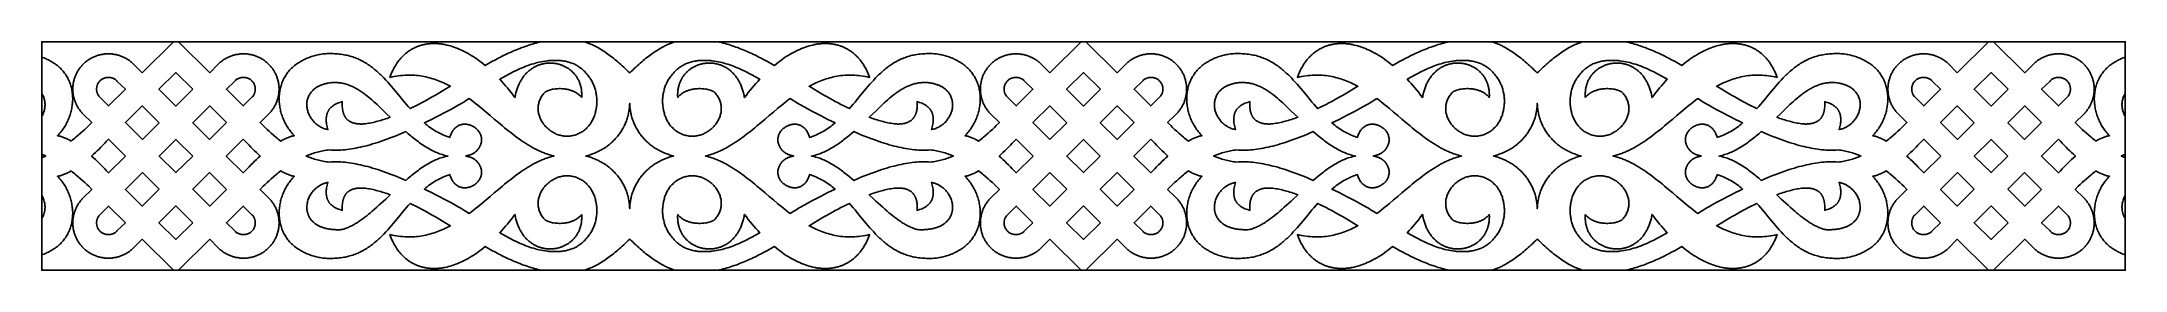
# Model space of a CAD drawing. Extents: x -365 to 365, y -40 to 40.
import ezdxf

# ---------------------------------------------------------------- set-up
doc = ezdxf.new("R2010")
doc.units = 0
doc.header["$MEASUREMENT"] = 0
doc.layers.add('LAYER_1', color=18, linetype='CONTINUOUS')

msp = doc.modelspace()

# ---------------------------------------------------------------- linework, layer by layer
at = {"layer": 'LAYER_1'}
for points in [[(-365, -40), (365, -40), (365, 40), (-365, 40)], [(-329.79, 29.16), (-332.8, 32.14), (-333.03, 32.36), (-333.26, 32.58), (-333.5, 32.79), (-333.75, 32.99), (-333.99, 33.18), (-334.24, 33.37), (-334.5, 33.55), (-334.76, 33.72), (-335.02, 33.89), (-335.28, 34.05), (-335.55, 34.2), (-335.82, 34.34), (-336.09, 34.48), (-336.37, 34.61), (-336.65, 34.74), (-336.93, 34.85), (-337.21, 34.96), (-337.49, 35.06), (-337.78, 35.16), (-338.07, 35.25), (-338.36, 35.33), (-338.65, 35.4), (-338.94, 35.47), (-339.24, 35.53), (-339.53, 35.58), (-339.83, 35.63), (-340.13, 35.67), (-340.42, 35.7), (-340.72, 35.73), (-341.02, 35.74), (-341.32, 35.75), (-341.62, 35.76), (-341.92, 35.75), (-342.22, 35.74), (-342.52, 35.73), (-342.82, 35.7), (-343.11, 35.67), (-343.41, 35.63), (-343.71, 35.58), (-344, 35.53), (-344.3, 35.47), (-344.59, 35.4), (-344.88, 35.33), (-345.17, 35.25), (-345.46, 35.16), (-345.75, 35.06), (-346.03, 34.96), (-346.31, 34.85), (-346.59, 34.74), (-346.87, 34.61), (-347.15, 34.48), (-347.42, 34.34), (-347.69, 34.2), (-347.96, 34.05), (-348.22, 33.89), (-348.48, 33.72), (-348.74, 33.55), (-349, 33.37), (-349.25, 33.18), (-349.49, 32.99), (-349.74, 32.79), (-349.98, 32.58), (-350.21, 32.36), (-350.44, 32.14), (-350.67, 31.91), (-350.88, 31.68), (-351.09, 31.44), (-351.3, 31.2), (-351.49, 30.96), (-351.68, 30.71), (-351.86, 30.46), (-352.04, 30.21), (-352.21, 29.95), (-352.37, 29.69), (-352.52, 29.42), (-352.67, 29.15), (-352.81, 28.88), (-352.94, 28.61), (-353.06, 28.34), (-353.18, 28.06), (-353.29, 27.78), (-353.39, 27.5), (-353.49, 27.21), (-353.58, 26.93), (-353.66, 26.64), (-353.74, 26.35), (-353.8, 26.06), (-353.87, 25.77), (-353.92, 25.48), (-353.97, 25.18), (-354, 24.89), (-354.04, 24.6), (-354.06, 24.3), (-354.08, 24), (-354.09, 23.71), (-354.09, 23.41), (-354.09, 23.12), (-354.08, 22.82), (-354.06, 22.52), (-354.04, 22.23), (-354, 21.93), (-353.97, 21.64), (-353.92, 21.35), (-353.87, 21.05), (-353.8, 20.76), (-353.74, 20.47), (-353.66, 20.18), (-353.58, 19.9), (-353.49, 19.61), (-353.39, 19.33), (-353.29, 19.05), (-353.18, 18.77), (-353.06, 18.49), (-352.94, 18.21), (-352.81, 17.94), (-352.67, 17.67), (-352.52, 17.4), (-352.37, 17.14), (-352.21, 16.88), (-352.04, 16.62), (-351.86, 16.36), (-351.68, 16.11), (-351.49, 15.86), (-351.3, 15.62), (-351.09, 15.38), (-350.88, 15.14), (-350.67, 14.91), (-350.44, 14.68), (-347.43, 11.7), (-348.52, 10.62), (-349.19, 9.97), (-349.88, 9.32), (-350.61, 8.65), (-351.37, 7.97), (-352.16, 7.29), (-352.98, 6.6), (-353.4, 6.26), (-353.83, 5.92), (-354.26, 5.58), (-354.71, 5.24), (-355.06, 5.44), (-355.41, 5.63), (-355.75, 5.8), (-356.09, 5.97), (-356.41, 6.12), (-356.73, 6.26), (-357.04, 6.4), (-357.35, 6.52), (-357.64, 6.63), (-357.93, 6.73), (-358.21, 6.82), (-358.48, 6.9), (-358.75, 6.96), (-359, 7.02), (-359.25, 7.07), (-359.49, 7.1), (-359.16, 7.43), (-358.85, 7.76), (-358.55, 8.11), (-358.25, 8.45), (-357.97, 8.81), (-357.69, 9.18), (-357.43, 9.55), (-357.17, 9.93), (-356.93, 10.31), (-356.69, 10.7), (-356.46, 11.1), (-356.25, 11.5), (-356.04, 11.91), (-355.85, 12.32), (-355.66, 12.73), (-355.48, 13.15), (-355.32, 13.58), (-355.16, 14.01), (-355.02, 14.44), (-354.89, 14.87), (-354.76, 15.31), (-354.65, 15.75), (-354.55, 16.19), (-354.46, 16.64), (-354.38, 17.08), (-354.31, 17.53), (-354.26, 17.97), (-354.21, 18.42), (-354.18, 18.87), (-354.15, 19.32), (-354.14, 19.77), (-354.14, 20.22), (-354.15, 20.66), (-354.18, 21.11), (-354.21, 21.55), (-354.26, 22), (-354.32, 22.44), (-354.39, 22.88), (-354.47, 23.31), (-354.57, 23.75), (-354.67, 24.18), (-354.79, 24.6), (-354.93, 25.02), (-355.07, 25.44), (-355.23, 25.86), (-355.4, 26.27), (-355.58, 26.67), (-355.78, 27.07), (-355.98, 27.46), (-356.21, 27.85), (-356.44, 28.23), (-356.69, 28.61), (-356.95, 28.97), (-357.22, 29.34), (-357.51, 29.69), (-357.81, 30.03), (-358.12, 30.37), (-358.45, 30.7), (-358.79, 31.02), (-359.14, 31.34), (-359.51, 31.64), (-359.9, 31.93), (-360.29, 32.22), (-360.7, 32.49), (-361.09, 32.73), (-361.48, 32.97), (-361.87, 33.2), (-362.26, 33.41), (-362.65, 33.62), (-363.05, 33.82), (-363.44, 34.01), (-363.85, 34.2), (-364.25, 34.37), (-364.66, 34.53), (-365, 34.66), (-365, 40), (-318.83, 40)], [(-190.49, 39.85), (-191.13, 39.7), (-191.77, 39.54), (-192.4, 39.36), (-193.04, 39.18), (-193.67, 38.99), (-194.3, 38.79), (-194.93, 38.58), (-195.56, 38.37), (-196.19, 38.15), (-196.82, 37.92), (-197.44, 37.68), (-198.07, 37.43), (-198.69, 37.18), (-199.31, 36.92), (-199.93, 36.66), (-200.55, 36.38), (-201.17, 36.11), (-201.78, 35.82), (-202.4, 35.54), (-203.01, 35.24), (-203.62, 34.94), (-204.23, 34.64), (-204.84, 34.33), (-206.06, 33.7), (-207.26, 33.05), (-208.47, 32.39), (-209.67, 31.72), (-209.67, 31.72), (-210.37, 32.28), (-211.06, 32.83), (-211.76, 33.35), (-212.45, 33.84), (-213.14, 34.32), (-213.83, 34.77), (-214.51, 35.21), (-215.19, 35.61), (-215.87, 36), (-216.55, 36.37), (-217.22, 36.71), (-217.89, 37.03), (-218.55, 37.33), (-219.21, 37.61), (-219.87, 37.87), (-220.52, 38.11), (-221.17, 38.33), (-221.81, 38.52), (-222.45, 38.7), (-223.08, 38.85), (-223.71, 38.99), (-224.02, 39.05), (-224.33, 39.1), (-224.64, 39.15), (-224.95, 39.2), (-225.25, 39.24), (-225.56, 39.27), (-225.86, 39.3), (-226.16, 39.33), (-226.46, 39.35), (-226.76, 39.36), (-227.06, 39.37), (-227.35, 39.38), (-227.65, 39.38), (-227.94, 39.38), (-228.23, 39.37), (-228.52, 39.35), (-228.8, 39.33), (-229.09, 39.31), (-229.37, 39.28), (-229.65, 39.25), (-229.93, 39.21), (-230.21, 39.17), (-230.48, 39.12), (-230.76, 39.07), (-231.03, 39.02), (-231.3, 38.96), (-231.57, 38.89), (-231.83, 38.82), (-232.1, 38.75), (-232.36, 38.67), (-232.62, 38.59), (-232.87, 38.5), (-233.13, 38.4), (-233.38, 38.31), (-233.63, 38.21), (-233.88, 38.1), (-234.13, 37.99), (-234.37, 37.88), (-234.61, 37.76), (-234.85, 37.63), (-235.09, 37.51), (-235.33, 37.37), (-235.56, 37.24), (-235.79, 37.1), (-236.02, 36.95), (-236.24, 36.8), (-236.47, 36.65), (-236.69, 36.49), (-236.91, 36.33), (-237.12, 36.16), (-237.33, 35.99), (-237.54, 35.82), (-237.75, 35.64), (-237.96, 35.46), (-238.16, 35.27), (-238.36, 35.08), (-238.56, 34.88), (-238.75, 34.68), (-238.94, 34.48), (-239.13, 34.27), (-239.32, 34.06), (-239.5, 33.84), (-239.68, 33.62), (-239.86, 33.4), (-240.21, 32.94), (-240.54, 32.47), (-240.86, 31.98), (-241.18, 31.47), (-241.47, 30.95), (-241.76, 30.42), (-242.03, 29.87), (-242.29, 29.3), (-242.54, 28.72), (-242.78, 28.12), (-243, 27.51), (-242.23, 27.68), (-241.48, 27.83), (-240.73, 27.96), (-239.98, 28.07), (-239.25, 28.15), (-238.52, 28.22), (-237.8, 28.27), (-237.09, 28.3), (-236.39, 28.32), (-235.69, 28.31), (-235, 28.29), (-234.31, 28.25), (-233.63, 28.19), (-232.96, 28.12), (-232.3, 28.03), (-231.64, 27.92), (-230.98, 27.8), (-230.34, 27.67), (-229.7, 27.52), (-229.06, 27.36), (-228.43, 27.18), (-227.8, 26.99), (-227.18, 26.78), (-226.57, 26.56), (-225.96, 26.33), (-225.36, 26.09), (-224.76, 25.84), (-224.16, 25.57), (-223.57, 25.3), (-222.98, 25.01), (-222.4, 24.71), (-221.82, 24.41), (-223.37, 23.47), (-224.91, 22.55), (-226.44, 21.66), (-227.2, 21.22), (-227.96, 20.79), (-228.97, 20.23), (-229.97, 19.67), (-230.98, 19.13), (-231.97, 18.59), (-232.97, 18.07), (-233.96, 17.56), (-234.95, 17.06), (-235.94, 16.57), (-235.94, 16.57), (-235.94, 16.57), (-235.94, 16.57), (-236.61, 17.34), (-237.27, 18.11), (-237.92, 18.89), (-238.57, 19.67), (-239.86, 21.24), (-241.15, 22.8), (-241.8, 23.58), (-242.45, 24.35), (-243.11, 25.11), (-243.78, 25.85), (-244.45, 26.59), (-245.14, 27.31), (-245.48, 27.66), (-245.83, 28.01), (-246.19, 28.36), (-246.54, 28.7), (-246.9, 29.04), (-247.26, 29.37), (-247.63, 29.69), (-248, 30.01), (-248.37, 30.32), (-248.75, 30.63), (-249.14, 30.93), (-249.53, 31.23), (-249.92, 31.51), (-250.32, 31.79), (-250.72, 32.07), (-251.13, 32.33), (-251.54, 32.59), (-251.97, 32.84), (-252.39, 33.08), (-252.82, 33.31), (-253.26, 33.53), (-253.71, 33.75), (-254.16, 33.95), (-254.62, 34.15), (-255.09, 34.34), (-255.56, 34.51), (-256.04, 34.68), (-256.53, 34.84), (-257.02, 34.98), (-257.53, 35.12), (-258.04, 35.24), (-258.56, 35.35), (-259.09, 35.45), (-259.62, 35.54), (-260.17, 35.62), (-260.72, 35.68), (-261.29, 35.74), (-261.85, 35.78), (-262.4, 35.81), (-262.93, 35.84), (-263.46, 35.85), (-263.98, 35.85), (-264.49, 35.84), (-264.99, 35.83), (-265.48, 35.8), (-265.97, 35.76), (-266.45, 35.71), (-266.91, 35.65), (-267.38, 35.58), (-267.83, 35.51), (-268.28, 35.42), (-268.72, 35.32), (-269.16, 35.21), (-269.59, 35.1), (-270.02, 34.97), (-270.44, 34.83), (-270.86, 34.69), (-271.27, 34.53), (-271.68, 34.37), (-272.08, 34.2), (-272.48, 34.01), (-272.88, 33.82), (-273.28, 33.62), (-273.67, 33.41), (-274.06, 33.2), (-274.45, 32.97), (-274.84, 32.73), (-275.22, 32.49), (-275.63, 32.22), (-276.03, 31.93), (-276.41, 31.64), (-276.78, 31.34), (-277.14, 31.02), (-277.48, 30.7), (-277.8, 30.37), (-278.12, 30.03), (-278.42, 29.69), (-278.71, 29.34), (-278.98, 28.97), (-279.24, 28.61), (-279.49, 28.23), (-279.72, 27.85), (-279.94, 27.46), (-280.15, 27.07), (-280.35, 26.67), (-280.53, 26.27), (-280.7, 25.86), (-280.85, 25.44), (-281, 25.02), (-281.13, 24.6), (-281.25, 24.18), (-281.36, 23.75), (-281.45, 23.31), (-281.54, 22.88), (-281.61, 22.44), (-281.67, 22), (-281.71, 21.55), (-281.75, 21.11), (-281.77, 20.66), (-281.78, 20.22), (-281.78, 19.77), (-281.77, 19.32), (-281.75, 18.87), (-281.72, 18.42), (-281.67, 17.97), (-281.61, 17.53), (-281.54, 17.08), (-281.47, 16.64), (-281.38, 16.19), (-281.27, 15.75), (-281.16, 15.31), (-281.04, 14.87), (-280.91, 14.44), (-280.76, 14.01), (-280.61, 13.58), (-280.44, 13.15), (-280.27, 12.73), (-280.08, 12.32), (-279.88, 11.91), (-279.68, 11.5), (-279.46, 11.1), (-279.24, 10.7), (-279, 10.31), (-278.75, 9.93), (-278.5, 9.55), (-278.23, 9.18), (-277.96, 8.81), (-277.67, 8.45), (-277.38, 8.11), (-277.08, 7.76), (-276.76, 7.43), (-276.44, 7.1), (-276.68, 7.07), (-276.92, 7.02), (-277.18, 6.96), (-277.44, 6.9), (-277.72, 6.82), (-278, 6.73), (-278.28, 6.63), (-278.58, 6.52), (-278.88, 6.4), (-279.19, 6.26), (-279.51, 6.12), (-279.84, 5.97), (-280.17, 5.8), (-280.52, 5.63), (-280.86, 5.44), (-281.22, 5.24), (-281.66, 5.58), (-282.1, 5.92), (-282.52, 6.26), (-282.94, 6.6), (-283.76, 7.29), (-284.55, 7.97), (-285.31, 8.65), (-286.04, 9.32), (-286.74, 9.97), (-287.41, 10.62), (-288.5, 11.7), (-285.49, 14.68), (-285.26, 14.91), (-285.04, 15.14), (-284.83, 15.38), (-284.63, 15.62), (-284.43, 15.86), (-284.24, 16.11), (-284.06, 16.36), (-283.89, 16.62), (-283.72, 16.88), (-283.56, 17.14), (-283.41, 17.4), (-283.26, 17.67), (-283.12, 17.94), (-282.99, 18.21), (-282.86, 18.49), (-282.75, 18.77), (-282.64, 19.05), (-282.53, 19.33), (-282.44, 19.61), (-282.35, 19.9), (-282.26, 20.18), (-282.19, 20.47), (-282.12, 20.76), (-282.06, 21.05), (-282.01, 21.35), (-281.96, 21.64), (-281.92, 21.93), (-281.89, 22.23), (-281.87, 22.52), (-281.85, 22.82), (-281.84, 23.12), (-281.83, 23.41), (-281.84, 23.71), (-281.85, 24), (-281.87, 24.3), (-281.89, 24.6), (-281.92, 24.89), (-281.96, 25.18), (-282.01, 25.48), (-282.06, 25.77), (-282.12, 26.06), (-282.19, 26.35), (-282.26, 26.64), (-282.35, 26.93), (-282.44, 27.21), (-282.53, 27.5), (-282.64, 27.78), (-282.75, 28.06), (-282.86, 28.34), (-282.99, 28.61), (-283.12, 28.88), (-283.26, 29.15), (-283.41, 29.42), (-283.56, 29.69), (-283.72, 29.95), (-283.89, 30.21), (-284.06, 30.46), (-284.24, 30.71), (-284.43, 30.96), (-284.63, 31.2), (-284.83, 31.44), (-285.04, 31.68), (-285.26, 31.91), (-285.49, 32.14), (-285.72, 32.36), (-285.95, 32.58), (-286.19, 32.79), (-286.43, 32.99), (-286.68, 33.18), (-286.93, 33.37), (-287.18, 33.55), (-287.44, 33.72), (-287.7, 33.89), (-287.97, 34.05), (-288.23, 34.2), (-288.5, 34.34), (-288.78, 34.48), (-289.05, 34.61), (-289.33, 34.74), (-289.61, 34.85), (-289.89, 34.96), (-290.18, 35.06), (-290.47, 35.16), (-290.75, 35.25), (-291.04, 35.33), (-291.34, 35.4), (-291.63, 35.47), (-291.92, 35.53), (-292.22, 35.58), (-292.52, 35.63), (-292.81, 35.67), (-293.11, 35.7), (-293.41, 35.73), (-293.71, 35.74), (-294.01, 35.75), (-294.31, 35.76), (-294.61, 35.75), (-294.9, 35.74), (-295.2, 35.73), (-295.5, 35.7), (-295.8, 35.67), (-296.1, 35.63), (-296.39, 35.58), (-296.69, 35.53), (-296.98, 35.47), (-297.28, 35.4), (-297.57, 35.33), (-297.86, 35.25), (-298.15, 35.16), (-298.43, 35.06), (-298.72, 34.96), (-299, 34.85), (-299.28, 34.74), (-299.56, 34.61), (-299.83, 34.48), (-300.11, 34.34), (-300.38, 34.2), (-300.64, 34.05), (-300.91, 33.89), (-301.17, 33.72), (-301.43, 33.55), (-301.68, 33.37), (-301.93, 33.18), (-302.18, 32.99), (-302.42, 32.79), (-302.66, 32.58), (-302.9, 32.36), (-303.13, 32.14), (-306.14, 29.16), (-317.09, 40), (-189.85, 40)], [(-143.39, 39.86), (-143.85, 39.7), (-144.31, 39.54), (-144.77, 39.36), (-145.23, 39.17), (-145.69, 38.98), (-146.15, 38.77), (-146.62, 38.55), (-147.08, 38.31), (-147.54, 38.07), (-148.01, 37.81), (-148.47, 37.55), (-148.94, 37.27), (-149.41, 36.98), (-149.88, 36.67), (-150.36, 36.36), (-150.84, 36.03), (-151.32, 35.69), (-151.8, 35.34), (-152.29, 34.97), (-152.78, 34.59), (-153.28, 34.2), (-153.77, 33.8), (-154.28, 33.38), (-154.78, 32.95), (-155.3, 32.51), (-155.81, 32.05), (-156.34, 31.58), (-156.86, 31.09), (-157.4, 30.6), (-157.94, 30.08), (-158.48, 29.56), (-158.98, 29.08), (-159.48, 29.56), (-160.03, 30.08), (-160.57, 30.6), (-161.1, 31.09), (-161.63, 31.58), (-162.15, 32.05), (-162.67, 32.51), (-163.18, 32.95), (-163.69, 33.38), (-164.19, 33.8), (-164.69, 34.2), (-165.18, 34.59), (-165.67, 34.97), (-166.16, 35.34), (-166.65, 35.69), (-167.13, 36.03), (-167.6, 36.36), (-168.08, 36.67), (-168.55, 36.98), (-169.02, 37.27), (-169.49, 37.55), (-169.96, 37.81), (-170.42, 38.07), (-170.89, 38.31), (-171.35, 38.55), (-171.81, 38.77), (-172.27, 38.98), (-172.73, 39.17), (-173.19, 39.36), (-173.65, 39.54), (-174.11, 39.7), (-174.57, 39.86), (-175.03, 40), (-142.93, 40)], [(-11.82, 29.16), (-14.84, 32.14), (-15.07, 32.36), (-15.3, 32.58), (-15.54, 32.79), (-15.78, 32.99), (-16.03, 33.18), (-16.28, 33.37), (-16.54, 33.55), (-16.79, 33.72), (-17.05, 33.89), (-17.32, 34.05), (-17.59, 34.2), (-17.86, 34.34), (-18.13, 34.48), (-18.41, 34.61), (-18.68, 34.74), (-18.96, 34.85), (-19.25, 34.96), (-19.53, 35.06), (-19.82, 35.16), (-20.11, 35.25), (-20.4, 35.33), (-20.69, 35.4), (-20.98, 35.47), (-21.28, 35.53), (-21.57, 35.58), (-21.87, 35.63), (-22.16, 35.67), (-22.46, 35.7), (-22.76, 35.73), (-23.06, 35.74), (-23.36, 35.75), (-23.66, 35.76), (-23.96, 35.75), (-24.26, 35.74), (-24.56, 35.73), (-24.85, 35.7), (-25.15, 35.67), (-25.45, 35.63), (-25.75, 35.58), (-26.04, 35.53), (-26.33, 35.47), (-26.63, 35.4), (-26.92, 35.33), (-27.21, 35.25), (-27.5, 35.16), (-27.78, 35.06), (-28.07, 34.96), (-28.35, 34.85), (-28.63, 34.74), (-28.91, 34.61), (-29.19, 34.48), (-29.46, 34.34), (-29.73, 34.2), (-30, 34.05), (-30.26, 33.89), (-30.52, 33.72), (-30.78, 33.55), (-31.03, 33.37), (-31.28, 33.18), (-31.53, 32.99), (-31.77, 32.79), (-32.01, 32.58), (-32.25, 32.36), (-32.48, 32.14), (-32.7, 31.91), (-32.92, 31.68), (-33.13, 31.44), (-33.33, 31.2), (-33.53, 30.96), (-33.72, 30.71), (-33.9, 30.46), (-34.08, 30.21), (-34.24, 29.95), (-34.4, 29.69), (-34.56, 29.42), (-34.7, 29.15), (-34.84, 28.88), (-34.98, 28.61), (-35.1, 28.34), (-35.22, 28.06), (-35.33, 27.78), (-35.43, 27.5), (-35.53, 27.21), (-35.62, 26.93), (-35.7, 26.64), (-35.77, 26.35), (-35.84, 26.06), (-35.9, 25.77), (-35.96, 25.48), (-36, 25.18), (-36.04, 24.89), (-36.07, 24.6), (-36.1, 24.3), (-36.12, 24), (-36.13, 23.71), (-36.13, 23.41), (-36.13, 23.12), (-36.12, 22.82), (-36.1, 22.52), (-36.07, 22.23), (-36.04, 21.93), (-36, 21.64), (-35.96, 21.35), (-35.9, 21.05), (-35.84, 20.76), (-35.77, 20.47), (-35.7, 20.18), (-35.62, 19.9), (-35.53, 19.61), (-35.43, 19.33), (-35.33, 19.05), (-35.22, 18.77), (-35.1, 18.49), (-34.98, 18.21), (-34.84, 17.94), (-34.7, 17.67), (-34.56, 17.4), (-34.4, 17.14), (-34.24, 16.88), (-34.08, 16.62), (-33.9, 16.36), (-33.72, 16.11), (-33.53, 15.86), (-33.33, 15.62), (-33.13, 15.38), (-32.92, 15.14), (-32.7, 14.91), (-32.48, 14.68), (-29.46, 11.7), (-30.56, 10.62), (-31.22, 9.97), (-31.92, 9.32), (-32.65, 8.65), (-33.41, 7.97), (-34.2, 7.29), (-35.02, 6.6), (-35.44, 6.26), (-35.87, 5.92), (-36.3, 5.58), (-36.74, 5.24), (-37.1, 5.44), (-37.45, 5.63), (-37.79, 5.8), (-38.12, 5.97), (-38.45, 6.12), (-38.77, 6.26), (-39.08, 6.4), (-39.38, 6.52), (-39.68, 6.63), (-39.97, 6.73), (-40.25, 6.82), (-40.52, 6.9), (-40.78, 6.96), (-41.04, 7.02), (-41.29, 7.07), (-41.52, 7.1), (-41.2, 7.43), (-40.89, 7.76), (-40.59, 8.11), (-40.29, 8.45), (-40.01, 8.81), (-39.73, 9.18), (-39.47, 9.55), (-39.21, 9.93), (-38.96, 10.31), (-38.73, 10.7), (-38.5, 11.1), (-38.29, 11.5), (-38.08, 11.91), (-37.88, 12.32), (-37.7, 12.73), (-37.52, 13.15), (-37.36, 13.58), (-37.2, 14.01), (-37.06, 14.44), (-36.92, 14.87), (-36.8, 15.31), (-36.69, 15.75), (-36.59, 16.19), (-36.5, 16.64), (-36.42, 17.08), (-36.35, 17.53), (-36.29, 17.97), (-36.25, 18.42), (-36.21, 18.87), (-36.19, 19.32), (-36.18, 19.77), (-36.18, 20.22), (-36.19, 20.66), (-36.22, 21.11), (-36.25, 21.55), (-36.3, 22), (-36.36, 22.44), (-36.43, 22.88), (-36.51, 23.31), (-36.61, 23.75), (-36.71, 24.18), (-36.83, 24.6), (-36.96, 25.02), (-37.11, 25.44), (-37.27, 25.86), (-37.44, 26.27), (-37.62, 26.67), (-37.81, 27.07), (-38.02, 27.46), (-38.24, 27.85), (-38.48, 28.23), (-38.72, 28.61), (-38.98, 28.97), (-39.26, 29.34), (-39.55, 29.69), (-39.85, 30.03), (-40.16, 30.37), (-40.49, 30.7), (-40.83, 31.02), (-41.18, 31.34), (-41.55, 31.64), (-41.93, 31.93), (-42.33, 32.22), (-42.74, 32.49), (-43.13, 32.73), (-43.51, 32.97), (-43.9, 33.2), (-44.29, 33.41), (-44.69, 33.62), (-45.08, 33.82), (-45.48, 34.01), (-45.88, 34.2), (-46.29, 34.37), (-46.7, 34.53), (-47.11, 34.69), (-47.52, 34.83), (-47.95, 34.97), (-48.37, 35.1), (-48.8, 35.21), (-49.24, 35.32), (-49.68, 35.42), (-50.13, 35.51), (-50.59, 35.58), (-51.05, 35.65), (-51.52, 35.71), (-52, 35.76), (-52.48, 35.8), (-52.97, 35.83), (-53.47, 35.84), (-53.98, 35.85), (-54.5, 35.85), (-55.03, 35.84), (-55.57, 35.81), (-56.11, 35.78), (-56.67, 35.74), (-57.24, 35.68), (-57.8, 35.62), (-58.34, 35.54), (-58.88, 35.45), (-59.41, 35.35), (-59.93, 35.24), (-60.44, 35.12), (-60.94, 34.98), (-61.44, 34.84), (-61.93, 34.68), (-62.41, 34.51), (-62.88, 34.34), (-63.34, 34.15), (-63.8, 33.95), (-64.26, 33.75), (-64.7, 33.53), (-65.14, 33.31), (-65.57, 33.08), (-66, 32.84), (-66.42, 32.59), (-66.83, 32.33), (-67.24, 32.07), (-67.65, 31.79), (-68.05, 31.51), (-68.44, 31.23), (-68.83, 30.93), (-69.21, 30.63), (-69.59, 30.32), (-69.96, 30.01), (-70.34, 29.69), (-70.7, 29.37), (-71.06, 29.04), (-71.42, 28.7), (-71.78, 28.36), (-72.13, 28.01), (-72.48, 27.66), (-72.83, 27.31), (-73.51, 26.59), (-74.18, 25.85), (-74.85, 25.11), (-75.51, 24.35), (-76.16, 23.58), (-76.81, 22.8), (-78.1, 21.24), (-79.4, 19.67), (-80.05, 18.89), (-80.7, 18.11), (-81.36, 17.34), (-82.03, 16.57), (-82.02, 16.57), (-82.03, 16.57), (-82.03, 16.57), (-83.01, 17.06), (-84, 17.56), (-84.99, 18.07), (-85.99, 18.59), (-86.99, 19.13), (-87.99, 19.67), (-89, 20.23), (-90.01, 20.79), (-90.77, 21.22), (-91.53, 21.66), (-93.06, 22.55), (-94.6, 23.47), (-96.14, 24.41), (-96.14, 24.41), (-96.14, 24.41), (-96.14, 24.41), (-95.56, 24.71), (-94.98, 25.01), (-94.4, 25.3), (-93.8, 25.57), (-93.21, 25.84), (-92.61, 26.09), (-92, 26.33), (-91.39, 26.56), (-90.78, 26.78), (-90.16, 26.99), (-89.53, 27.18), (-88.9, 27.36), (-88.27, 27.52), (-87.63, 27.67), (-86.98, 27.8), (-86.33, 27.92), (-85.67, 28.03), (-85, 28.12), (-84.33, 28.19), (-83.65, 28.25), (-82.97, 28.29), (-82.28, 28.31), (-81.58, 28.32), (-80.87, 28.3), (-80.16, 28.27), (-79.44, 28.22), (-78.71, 28.15), (-77.98, 28.07), (-77.24, 27.96), (-76.49, 27.83), (-75.73, 27.68), (-74.97, 27.51), (-75.19, 28.12), (-75.42, 28.72), (-75.67, 29.3), (-75.93, 29.87), (-76.2, 30.42), (-76.49, 30.95), (-76.79, 31.47), (-77.1, 31.98), (-77.42, 32.47), (-77.76, 32.94), (-78.1, 33.4), (-78.28, 33.62), (-78.46, 33.84), (-78.65, 34.06), (-78.83, 34.27), (-79.02, 34.48), (-79.21, 34.68), (-79.41, 34.88), (-79.6, 35.08), (-79.8, 35.27), (-80.01, 35.46), (-80.21, 35.64), (-80.42, 35.82), (-80.63, 35.99), (-80.84, 36.16), (-81.06, 36.33), (-81.28, 36.49), (-81.5, 36.65), (-81.72, 36.8), (-81.95, 36.95), (-82.17, 37.1), (-82.4, 37.24), (-82.64, 37.37), (-82.87, 37.51), (-83.11, 37.63), (-83.35, 37.76), (-83.59, 37.88), (-83.84, 37.99), (-84.08, 38.1), (-84.33, 38.21), (-84.58, 38.31), (-84.84, 38.4), (-85.09, 38.5), (-85.35, 38.59), (-85.61, 38.67), (-85.87, 38.75), (-86.13, 38.82), (-86.4, 38.89), (-86.67, 38.96), (-86.94, 39.02), (-87.21, 39.07), (-87.48, 39.12), (-87.76, 39.17), (-88.03, 39.21), (-88.31, 39.25), (-88.59, 39.28), (-88.88, 39.31), (-89.16, 39.33), (-89.45, 39.35), (-89.74, 39.37), (-90.03, 39.38), (-90.32, 39.38), (-90.61, 39.38), (-90.91, 39.37), (-91.2, 39.36), (-91.5, 39.35), (-91.8, 39.33), (-92.1, 39.3), (-92.41, 39.27), (-92.71, 39.24), (-93.02, 39.2), (-93.32, 39.15), (-93.63, 39.1), (-93.94, 39.05), (-94.25, 38.99), (-94.88, 38.85), (-95.51, 38.7), (-96.15, 38.52), (-96.8, 38.33), (-97.44, 38.11), (-98.1, 37.87), (-98.75, 37.61), (-99.41, 37.33), (-100.08, 37.03), (-100.74, 36.71), (-101.42, 36.37), (-102.09, 36), (-102.77, 35.61), (-103.45, 35.21), (-104.14, 34.77), (-104.82, 34.32), (-105.51, 33.84), (-106.21, 33.35), (-106.9, 32.83), (-107.6, 32.28), (-108.29, 31.72), (-108.3, 31.72), (-109.5, 32.39), (-110.7, 33.05), (-111.91, 33.7), (-113.12, 34.33), (-113.73, 34.64), (-114.34, 34.94), (-114.96, 35.24), (-115.57, 35.54), (-116.18, 35.82), (-116.8, 36.11), (-117.42, 36.38), (-118.03, 36.66), (-118.65, 36.92), (-119.28, 37.18), (-119.9, 37.43), (-120.52, 37.68), (-121.15, 37.92), (-121.77, 38.15), (-122.4, 38.37), (-123.03, 38.58), (-123.66, 38.79), (-124.29, 38.99), (-124.93, 39.18), (-125.56, 39.36), (-126.2, 39.54), (-126.83, 39.7), (-127.47, 39.85), (-128.11, 40), (-0.87, 40)], [(127.47, 39.85), (126.83, 39.7), (126.2, 39.54), (125.56, 39.36), (124.93, 39.18), (124.29, 38.99), (123.66, 38.79), (123.03, 38.58), (122.4, 38.37), (121.77, 38.15), (121.15, 37.92), (120.52, 37.68), (119.9, 37.43), (119.28, 37.18), (118.65, 36.92), (118.03, 36.66), (117.42, 36.38), (116.8, 36.11), (116.18, 35.82), (115.57, 35.54), (114.96, 35.24), (114.34, 34.94), (113.73, 34.64), (113.12, 34.33), (111.91, 33.7), (110.7, 33.05), (109.5, 32.39), (108.3, 31.72), (108.29, 31.72), (107.6, 32.28), (106.9, 32.83), (106.21, 33.35), (105.51, 33.84), (104.82, 34.32), (104.14, 34.77), (103.45, 35.21), (102.77, 35.61), (102.09, 36), (101.42, 36.37), (100.74, 36.71), (100.08, 37.03), (99.41, 37.33), (98.75, 37.61), (98.1, 37.87), (97.44, 38.11), (96.8, 38.33), (96.15, 38.52), (95.51, 38.7), (94.88, 38.85), (94.25, 38.99), (93.94, 39.05), (93.63, 39.1), (93.32, 39.15), (93.02, 39.2), (92.71, 39.24), (92.41, 39.27), (92.1, 39.3), (91.8, 39.33), (91.5, 39.35), (91.2, 39.36), (90.91, 39.37), (90.61, 39.38), (90.32, 39.38), (90.03, 39.38), (89.74, 39.37), (89.45, 39.35), (89.16, 39.33), (88.88, 39.31), (88.59, 39.28), (88.31, 39.25), (88.03, 39.21), (87.76, 39.17), (87.48, 39.12), (87.21, 39.07), (86.94, 39.02), (86.67, 38.96), (86.4, 38.89), (86.13, 38.82), (85.87, 38.75), (85.61, 38.67), (85.35, 38.59), (85.09, 38.5), (84.84, 38.4), (84.58, 38.31), (84.33, 38.21), (84.08, 38.1), (83.84, 37.99), (83.59, 37.88), (83.35, 37.76), (83.11, 37.63), (82.87, 37.51), (82.64, 37.37), (82.4, 37.24), (82.17, 37.1), (81.95, 36.95), (81.72, 36.8), (81.5, 36.65), (81.28, 36.49), (81.06, 36.33), (80.84, 36.16), (80.63, 35.99), (80.42, 35.82), (80.21, 35.64), (80.01, 35.46), (79.8, 35.27), (79.6, 35.08), (79.41, 34.88), (79.21, 34.68), (79.02, 34.48), (78.83, 34.27), (78.65, 34.06), (78.46, 33.84), (78.28, 33.62), (78.1, 33.4), (77.76, 32.94), (77.42, 32.47), (77.1, 31.98), (76.79, 31.47), (76.49, 30.95), (76.2, 30.42), (75.93, 29.87), (75.67, 29.3), (75.42, 28.72), (75.19, 28.12), (74.97, 27.51), (75.73, 27.68), (76.49, 27.83), (77.24, 27.96), (77.98, 28.07), (78.71, 28.15), (79.44, 28.22), (80.16, 28.27), (80.87, 28.3), (81.58, 28.32), (82.28, 28.31), (82.97, 28.29), (83.65, 28.25), (84.33, 28.19), (85, 28.12), (85.67, 28.03), (86.33, 27.92), (86.98, 27.8), (87.63, 27.67), (88.27, 27.52), (88.9, 27.36), (89.53, 27.18), (90.16, 26.99), (90.78, 26.78), (91.39, 26.56), (92, 26.33), (92.61, 26.09), (93.21, 25.84), (93.8, 25.57), (94.4, 25.3), (94.98, 25.01), (95.56, 24.71), (96.14, 24.41), (94.6, 23.47), (93.06, 22.55), (91.53, 21.66), (90.77, 21.22), (90.01, 20.79), (89, 20.23), (87.99, 19.67), (86.99, 19.13), (85.99, 18.59), (84.99, 18.07), (84, 17.56), (83.01, 17.06), (82.03, 16.57), (82.03, 16.57), (82.02, 16.57), (82.03, 16.57), (81.36, 17.34), (80.7, 18.11), (80.05, 18.89), (79.4, 19.67), (78.1, 21.24), (76.81, 22.8), (76.16, 23.58), (75.51, 24.35), (74.85, 25.11), (74.18, 25.85), (73.51, 26.59), (72.83, 27.31), (72.48, 27.66), (72.13, 28.01), (71.78, 28.36), (71.42, 28.7), (71.06, 29.04), (70.7, 29.37), (70.34, 29.69), (69.96, 30.01), (69.59, 30.32), (69.21, 30.63), (68.83, 30.93), (68.44, 31.23), (68.05, 31.51), (67.65, 31.79), (67.24, 32.07), (66.83, 32.33), (66.42, 32.59), (66, 32.84), (65.57, 33.08), (65.14, 33.31), (64.7, 33.53), (64.26, 33.75), (63.8, 33.95), (63.34, 34.15), (62.88, 34.34), (62.41, 34.51), (61.93, 34.68), (61.44, 34.84), (60.94, 34.98), (60.44, 35.12), (59.93, 35.24), (59.41, 35.35), (58.88, 35.45), (58.34, 35.54), (57.8, 35.62), (57.24, 35.68), (56.67, 35.74), (56.11, 35.78), (55.57, 35.81), (55.03, 35.84), (54.5, 35.85), (53.98, 35.85), (53.47, 35.84), (52.97, 35.83), (52.48, 35.8), (52, 35.76), (51.52, 35.71), (51.05, 35.65), (50.59, 35.58), (50.13, 35.51), (49.68, 35.42), (49.24, 35.32), (48.8, 35.21), (48.37, 35.1), (47.95, 34.97), (47.52, 34.83), (47.11, 34.69), (46.7, 34.53), (46.29, 34.37), (45.88, 34.2), (45.48, 34.01), (45.08, 33.82), (44.69, 33.62), (44.29, 33.41), (43.9, 33.2), (43.51, 32.97), (43.13, 32.73), (42.74, 32.49), (42.33, 32.22), (41.93, 31.93), (41.55, 31.64), (41.18, 31.34), (40.83, 31.02), (40.49, 30.7), (40.16, 30.37), (39.85, 30.03), (39.55, 29.69), (39.26, 29.34), (38.98, 28.97), (38.72, 28.61), (38.48, 28.23), (38.24, 27.85), (38.02, 27.46), (37.81, 27.07), (37.62, 26.67), (37.44, 26.27), (37.27, 25.86), (37.11, 25.44), (36.96, 25.02), (36.83, 24.6), (36.71, 24.18), (36.61, 23.75), (36.51, 23.31), (36.43, 22.88), (36.36, 22.44), (36.3, 22), (36.25, 21.55), (36.22, 21.11), (36.19, 20.66), (36.18, 20.22), (36.18, 19.77), (36.19, 19.32), (36.21, 18.87), (36.25, 18.42), (36.29, 17.97), (36.35, 17.53), (36.42, 17.08), (36.5, 16.64), (36.59, 16.19), (36.69, 15.75), (36.8, 15.31), (36.92, 14.87), (37.06, 14.44), (37.2, 14.01), (37.36, 13.58), (37.52, 13.15), (37.7, 12.73), (37.88, 12.32), (38.08, 11.91), (38.29, 11.5), (38.5, 11.1), (38.73, 10.7), (38.96, 10.31), (39.21, 9.93), (39.47, 9.55), (39.73, 9.18), (40.01, 8.81), (40.29, 8.45), (40.59, 8.11), (40.89, 7.76), (41.2, 7.43), (41.52, 7.1), (41.29, 7.07), (41.04, 7.02), (40.78, 6.96), (40.52, 6.9), (40.25, 6.82), (39.97, 6.73), (39.68, 6.63), (39.38, 6.52), (39.08, 6.4), (38.77, 6.26), (38.45, 6.12), (38.12, 5.97), (37.79, 5.8), (37.45, 5.63), (37.1, 5.44), (36.74, 5.24), (36.3, 5.58), (35.87, 5.92), (35.44, 6.26), (35.02, 6.6), (34.2, 7.29), (33.41, 7.97), (32.65, 8.65), (31.92, 9.32), (31.22, 9.97), (30.56, 10.62), (29.46, 11.7), (32.48, 14.68), (32.7, 14.91), (32.92, 15.14), (33.13, 15.38), (33.33, 15.62), (33.53, 15.86), (33.72, 16.11), (33.9, 16.36), (34.08, 16.62), (34.24, 16.88), (34.4, 17.14), (34.56, 17.4), (34.7, 17.67), (34.84, 17.94), (34.98, 18.21), (35.1, 18.49), (35.22, 18.77), (35.33, 19.05), (35.43, 19.33), (35.53, 19.61), (35.62, 19.9), (35.7, 20.18), (35.77, 20.47), (35.84, 20.76), (35.9, 21.05), (35.96, 21.35), (36, 21.64), (36.04, 21.93), (36.07, 22.23), (36.1, 22.52), (36.12, 22.82), (36.13, 23.12), (36.13, 23.41), (36.13, 23.71), (36.12, 24), (36.1, 24.3), (36.07, 24.6), (36.04, 24.89), (36, 25.18), (35.96, 25.48), (35.9, 25.77), (35.84, 26.06), (35.77, 26.35), (35.7, 26.64), (35.62, 26.93), (35.53, 27.21), (35.43, 27.5), (35.33, 27.78), (35.22, 28.06), (35.1, 28.34), (34.98, 28.61), (34.84, 28.88), (34.7, 29.15), (34.56, 29.42), (34.4, 29.69), (34.24, 29.95), (34.08, 30.21), (33.9, 30.46), (33.72, 30.71), (33.53, 30.96), (33.33, 31.2), (33.13, 31.44), (32.92, 31.68), (32.7, 31.91), (32.48, 32.14), (32.25, 32.36), (32.01, 32.58), (31.77, 32.79), (31.53, 32.99), (31.28, 33.18), (31.03, 33.37), (30.78, 33.55), (30.52, 33.72), (30.26, 33.89), (30, 34.05), (29.73, 34.2), (29.46, 34.34), (29.19, 34.48), (28.91, 34.61), (28.63, 34.74), (28.35, 34.85), (28.07, 34.96), (27.78, 35.06), (27.5, 35.16), (27.21, 35.25), (26.92, 35.33), (26.63, 35.4), (26.33, 35.47), (26.04, 35.53), (25.75, 35.58), (25.45, 35.63), (25.15, 35.67), (24.85, 35.7), (24.56, 35.73), (24.26, 35.74), (23.96, 35.75), (23.66, 35.76), (23.36, 35.75), (23.06, 35.74), (22.76, 35.73), (22.46, 35.7), (22.16, 35.67), (21.87, 35.63), (21.57, 35.58), (21.28, 35.53), (20.98, 35.47), (20.69, 35.4), (20.4, 35.33), (20.11, 35.25), (19.82, 35.16), (19.53, 35.06), (19.25, 34.96), (18.96, 34.85), (18.68, 34.74), (18.41, 34.61), (18.13, 34.48), (17.86, 34.34), (17.59, 34.2), (17.32, 34.05), (17.05, 33.89), (16.79, 33.72), (16.54, 33.55), (16.28, 33.37), (16.03, 33.18), (15.78, 32.99), (15.54, 32.79), (15.3, 32.58), (15.07, 32.36), (14.84, 32.14), (11.82, 29.16), (0.87, 40), (128.11, 40)], [(174.57, 39.86), (174.11, 39.7), (173.65, 39.54), (173.19, 39.36), (172.73, 39.17), (172.27, 38.98), (171.81, 38.77), (171.35, 38.55), (170.89, 38.31), (170.42, 38.07), (169.96, 37.81), (169.49, 37.55), (169.02, 37.27), (168.55, 36.98), (168.08, 36.67), (167.6, 36.36), (167.13, 36.03), (166.65, 35.69), (166.16, 35.34), (165.67, 34.97), (165.18, 34.59), (164.69, 34.2), (164.19, 33.8), (163.69, 33.38), (163.18, 32.95), (162.67, 32.51), (162.15, 32.05), (161.63, 31.58), (161.1, 31.09), (160.57, 30.6), (160.03, 30.08), (159.48, 29.56), (158.98, 29.08), (158.48, 29.56), (157.94, 30.08), (157.4, 30.6), (156.86, 31.09), (156.34, 31.58), (155.81, 32.05), (155.3, 32.51), (154.78, 32.95), (154.28, 33.38), (153.77, 33.8), (153.28, 34.2), (152.78, 34.59), (152.29, 34.97), (151.8, 35.34), (151.32, 35.69), (150.84, 36.03), (150.36, 36.36), (149.88, 36.67), (149.41, 36.98), (148.94, 37.27), (148.47, 37.55), (148.01, 37.81), (147.54, 38.07), (147.08, 38.31), (146.62, 38.55), (146.15, 38.77), (145.69, 38.98), (145.23, 39.17), (144.77, 39.36), (144.31, 39.54), (143.85, 39.7), (143.39, 39.86), (142.93, 40), (175.03, 40)], [(306.14, 29.16), (303.13, 32.14), (302.9, 32.36), (302.66, 32.58), (302.42, 32.79), (302.18, 32.99), (301.93, 33.18), (301.68, 33.37), (301.43, 33.55), (301.17, 33.72), (300.91, 33.89), (300.64, 34.05), (300.38, 34.2), (300.11, 34.34), (299.83, 34.48), (299.56, 34.61), (299.28, 34.74), (299, 34.85), (298.72, 34.96), (298.43, 35.06), (298.15, 35.16), (297.86, 35.25), (297.57, 35.33), (297.28, 35.4), (296.98, 35.47), (296.69, 35.53), (296.39, 35.58), (296.1, 35.63), (295.8, 35.67), (295.5, 35.7), (295.2, 35.73), (294.9, 35.74), (294.61, 35.75), (294.31, 35.76), (294.01, 35.75), (293.71, 35.74), (293.41, 35.73), (293.11, 35.7), (292.81, 35.67), (292.52, 35.63), (292.22, 35.58), (291.92, 35.53), (291.63, 35.47), (291.34, 35.4), (291.04, 35.33), (290.75, 35.25), (290.47, 35.16), (290.18, 35.06), (289.89, 34.96), (289.61, 34.85), (289.33, 34.74), (289.05, 34.61), (288.78, 34.48), (288.5, 34.34), (288.23, 34.2), (287.97, 34.05), (287.7, 33.89), (287.44, 33.72), (287.18, 33.55), (286.93, 33.37), (286.68, 33.18), (286.43, 32.99), (286.19, 32.79), (285.95, 32.58), (285.72, 32.36), (285.49, 32.14), (285.26, 31.91), (285.04, 31.68), (284.83, 31.44), (284.63, 31.2), (284.43, 30.96), (284.24, 30.71), (284.06, 30.46), (283.89, 30.21), (283.72, 29.95), (283.56, 29.69), (283.41, 29.42), (283.26, 29.15), (283.12, 28.88), (282.99, 28.61), (282.86, 28.34), (282.75, 28.06), (282.64, 27.78), (282.53, 27.5), (282.44, 27.21), (282.35, 26.93), (282.26, 26.64), (282.19, 26.35), (282.12, 26.06), (282.06, 25.77), (282.01, 25.48), (281.96, 25.18), (281.92, 24.89), (281.89, 24.6), (281.87, 24.3), (281.85, 24), (281.84, 23.71), (281.83, 23.41), (281.84, 23.12), (281.85, 22.82), (281.87, 22.52), (281.89, 22.23), (281.92, 21.93), (281.96, 21.64), (282.01, 21.35), (282.06, 21.05), (282.12, 20.76), (282.19, 20.47), (282.26, 20.18), (282.35, 19.9), (282.44, 19.61), (282.53, 19.33), (282.64, 19.05), (282.75, 18.77), (282.86, 18.49), (282.99, 18.21), (283.12, 17.94), (283.26, 17.67), (283.41, 17.4), (283.56, 17.14), (283.72, 16.88), (283.89, 16.62), (284.06, 16.36), (284.24, 16.11), (284.43, 15.86), (284.63, 15.62), (284.83, 15.38), (285.04, 15.14), (285.26, 14.91), (285.49, 14.68), (288.5, 11.7), (287.41, 10.62), (286.74, 9.97), (286.04, 9.32), (285.31, 8.65), (284.55, 7.97), (283.76, 7.29), (282.94, 6.6), (282.52, 6.26), (282.1, 5.92), (281.66, 5.58), (281.22, 5.24), (280.86, 5.44), (280.52, 5.63), (280.17, 5.8), (279.84, 5.97), (279.51, 6.12), (279.19, 6.26), (278.88, 6.4), (278.58, 6.52), (278.28, 6.63), (278, 6.73), (277.72, 6.82), (277.44, 6.9), (277.18, 6.96), (276.92, 7.02), (276.68, 7.07), (276.44, 7.1), (276.76, 7.43), (277.08, 7.76), (277.38, 8.11), (277.67, 8.45), (277.96, 8.81), (278.23, 9.18), (278.5, 9.55), (278.75, 9.93), (279, 10.31), (279.24, 10.7), (279.46, 11.1), (279.68, 11.5), (279.88, 11.91), (280.08, 12.32), (280.27, 12.73), (280.44, 13.15), (280.61, 13.58), (280.76, 14.01), (280.91, 14.44), (281.04, 14.87), (281.16, 15.31), (281.27, 15.75), (281.38, 16.19), (281.47, 16.64), (281.54, 17.08), (281.61, 17.53), (281.67, 17.97), (281.72, 18.42), (281.75, 18.87), (281.77, 19.32), (281.78, 19.77), (281.78, 20.22), (281.77, 20.66), (281.75, 21.11), (281.71, 21.55), (281.67, 22), (281.61, 22.44), (281.54, 22.88), (281.45, 23.31), (281.36, 23.75), (281.25, 24.18), (281.13, 24.6), (281, 25.02), (280.85, 25.44), (280.7, 25.86), (280.53, 26.27), (280.35, 26.67), (280.15, 27.07), (279.94, 27.46), (279.72, 27.85), (279.49, 28.23), (279.24, 28.61), (278.98, 28.97), (278.71, 29.34), (278.42, 29.69), (278.12, 30.03), (277.8, 30.37), (277.48, 30.7), (277.14, 31.02), (276.78, 31.34), (276.41, 31.64), (276.03, 31.93), (275.63, 32.22), (275.22, 32.49), (274.84, 32.73), (274.45, 32.97), (274.06, 33.2), (273.67, 33.41), (273.28, 33.62), (272.88, 33.82), (272.48, 34.01), (272.08, 34.2), (271.68, 34.37), (271.27, 34.53), (270.86, 34.69), (270.44, 34.83), (270.02, 34.97), (269.59, 35.1), (269.16, 35.21), (268.72, 35.32), (268.28, 35.42), (267.83, 35.51), (267.38, 35.58), (266.91, 35.65), (266.45, 35.71), (265.97, 35.76), (265.48, 35.8), (264.99, 35.83), (264.49, 35.84), (263.98, 35.85), (263.46, 35.85), (262.93, 35.84), (262.4, 35.81), (261.85, 35.78), (261.29, 35.74), (260.72, 35.68), (260.17, 35.62), (259.62, 35.54), (259.09, 35.45), (258.56, 35.35), (258.04, 35.24), (257.53, 35.12), (257.02, 34.98), (256.53, 34.84), (256.04, 34.68), (255.56, 34.51), (255.09, 34.34), (254.62, 34.15), (254.16, 33.95), (253.71, 33.75), (253.26, 33.53), (252.82, 33.31), (252.39, 33.08), (251.97, 32.84), (251.54, 32.59), (251.13, 32.33), (250.72, 32.07), (250.32, 31.79), (249.92, 31.51), (249.53, 31.23), (249.14, 30.93), (248.75, 30.63), (248.37, 30.32), (248, 30.01), (247.63, 29.69), (247.26, 29.37), (246.9, 29.04), (246.54, 28.7), (246.19, 28.36), (245.83, 28.01), (245.48, 27.66), (245.14, 27.31), (244.45, 26.59), (243.78, 25.85), (243.11, 25.11), (242.45, 24.35), (241.8, 23.58), (241.15, 22.8), (239.86, 21.24), (238.57, 19.67), (237.92, 18.89), (237.27, 18.11), (236.61, 17.34), (235.94, 16.57), (235.94, 16.57), (235.94, 16.57), (235.94, 16.57), (234.95, 17.06), (233.96, 17.56), (232.97, 18.07), (231.97, 18.59), (230.98, 19.13), (229.97, 19.67), (228.97, 20.23), (227.96, 20.79), (227.2, 21.22), (226.44, 21.66), (224.91, 22.55), (223.37, 23.47), (221.82, 24.41), (221.82, 24.41), (221.82, 24.41), (221.82, 24.41), (222.4, 24.71), (222.98, 25.01), (223.57, 25.3), (224.16, 25.57), (224.76, 25.84), (225.36, 26.09), (225.96, 26.33), (226.57, 26.56), (227.18, 26.78), (227.8, 26.99), (228.43, 27.18), (229.06, 27.36), (229.7, 27.52), (230.34, 27.67), (230.98, 27.8), (231.64, 27.92), (232.3, 28.03), (232.96, 28.12), (233.63, 28.19), (234.31, 28.25), (235, 28.29), (235.69, 28.31), (236.39, 28.32), (237.09, 28.3), (237.8, 28.27), (238.52, 28.22), (239.25, 28.15), (239.98, 28.07), (240.73, 27.96), (241.48, 27.83), (242.23, 27.68), (243, 27.51), (242.78, 28.12), (242.54, 28.72), (242.29, 29.3), (242.03, 29.87), (241.76, 30.42), (241.47, 30.95), (241.18, 31.47), (240.86, 31.98), (240.54, 32.47), (240.21, 32.94), (239.86, 33.4), (239.68, 33.62), (239.5, 33.84), (239.32, 34.06), (239.13, 34.27), (238.94, 34.48), (238.75, 34.68), (238.56, 34.88), (238.36, 35.08), (238.16, 35.27), (237.96, 35.46), (237.75, 35.64), (237.54, 35.82), (237.33, 35.99), (237.12, 36.16), (236.91, 36.33), (236.69, 36.49), (236.47, 36.65), (236.24, 36.8), (236.02, 36.95), (235.79, 37.1), (235.56, 37.24), (235.33, 37.37), (235.09, 37.51), (234.85, 37.63), (234.61, 37.76), (234.37, 37.88), (234.13, 37.99), (233.88, 38.1), (233.63, 38.21), (233.38, 38.31), (233.13, 38.4), (232.87, 38.5), (232.62, 38.59), (232.36, 38.67), (232.1, 38.75), (231.83, 38.82), (231.57, 38.89), (231.3, 38.96), (231.03, 39.02), (230.76, 39.07), (230.48, 39.12), (230.21, 39.17), (229.93, 39.21), (229.65, 39.25), (229.37, 39.28), (229.09, 39.31), (228.8, 39.33), (228.52, 39.35), (228.23, 39.37), (227.94, 39.38), (227.65, 39.38), (227.35, 39.38), (227.06, 39.37), (226.76, 39.36), (226.46, 39.35), (226.16, 39.33), (225.86, 39.3), (225.56, 39.27), (225.25, 39.24), (224.95, 39.2), (224.64, 39.15), (224.33, 39.1), (224.02, 39.05), (223.71, 38.99), (223.08, 38.85), (222.45, 38.7), (221.81, 38.52), (221.17, 38.33), (220.52, 38.11), (219.87, 37.87), (219.21, 37.61), (218.55, 37.33), (217.89, 37.03), (217.22, 36.71), (216.55, 36.37), (215.87, 36), (215.19, 35.61), (214.51, 35.21), (213.83, 34.77), (213.14, 34.32), (212.45, 33.84), (211.76, 33.35), (211.06, 32.83), (210.37, 32.28), (209.67, 31.72), (209.67, 31.72), (208.47, 32.39), (207.26, 33.05), (206.06, 33.7), (204.84, 34.33), (204.23, 34.64), (203.62, 34.94), (203.01, 35.24), (202.4, 35.54), (201.78, 35.82), (201.17, 36.11), (200.55, 36.38), (199.93, 36.66), (199.31, 36.92), (198.69, 37.18), (198.07, 37.43), (197.44, 37.68), (196.82, 37.92), (196.19, 38.15), (195.56, 38.37), (194.93, 38.58), (194.3, 38.79), (193.67, 38.99), (193.04, 39.18), (192.4, 39.36), (191.77, 39.54), (191.13, 39.7), (190.49, 39.85), (189.85, 40), (317.09, 40)], [(365, 34.66), (364.66, 34.53), (364.25, 34.37), (363.85, 34.2), (363.44, 34.01), (363.05, 33.82), (362.65, 33.62), (362.26, 33.41), (361.87, 33.2), (361.48, 32.97), (361.09, 32.73), (360.7, 32.49), (360.29, 32.22), (359.9, 31.93), (359.51, 31.64), (359.14, 31.34), (358.79, 31.02), (358.45, 30.7), (358.12, 30.37), (357.81, 30.03), (357.51, 29.69), (357.22, 29.34), (356.95, 28.97), (356.69, 28.61), (356.44, 28.23), (356.21, 27.85), (355.98, 27.46), (355.78, 27.07), (355.58, 26.67), (355.4, 26.27), (355.23, 25.86), (355.07, 25.44), (354.93, 25.02), (354.79, 24.6), (354.67, 24.18), (354.57, 23.75), (354.47, 23.31), (354.39, 22.88), (354.32, 22.44), (354.26, 22), (354.21, 21.55), (354.18, 21.11), (354.15, 20.66), (354.14, 20.22), (354.14, 19.77), (354.15, 19.32), (354.18, 18.87), (354.21, 18.42), (354.26, 17.97), (354.31, 17.53), (354.38, 17.08), (354.46, 16.64), (354.55, 16.19), (354.65, 15.75), (354.76, 15.31), (354.89, 14.87), (355.02, 14.44), (355.16, 14.01), (355.32, 13.58), (355.48, 13.15), (355.66, 12.73), (355.85, 12.32), (356.04, 11.91), (356.25, 11.5), (356.46, 11.1), (356.69, 10.7), (356.93, 10.31), (357.17, 9.93), (357.43, 9.55), (357.69, 9.18), (357.97, 8.81), (358.25, 8.45), (358.55, 8.11), (358.85, 7.76), (359.16, 7.43), (359.49, 7.1), (359.25, 7.07), (359, 7.02), (358.75, 6.96), (358.48, 6.9), (358.21, 6.82), (357.93, 6.73), (357.64, 6.63), (357.35, 6.52), (357.04, 6.4), (356.73, 6.26), (356.41, 6.12), (356.09, 5.97), (355.75, 5.8), (355.41, 5.63), (355.06, 5.44), (354.71, 5.24), (354.26, 5.58), (353.83, 5.92), (353.4, 6.26), (352.98, 6.6), (352.16, 7.29), (351.37, 7.97), (350.61, 8.65), (349.88, 9.32), (349.19, 9.97), (348.52, 10.62), (347.43, 11.7), (350.44, 14.68), (350.67, 14.91), (350.88, 15.14), (351.09, 15.38), (351.3, 15.62), (351.49, 15.86), (351.68, 16.11), (351.86, 16.36), (352.04, 16.62), (352.21, 16.88), (352.37, 17.14), (352.52, 17.4), (352.67, 17.67), (352.81, 17.94), (352.94, 18.21), (353.06, 18.49), (353.18, 18.77), (353.29, 19.05), (353.39, 19.33), (353.49, 19.61), (353.58, 19.9), (353.66, 20.18), (353.74, 20.47), (353.8, 20.76), (353.87, 21.05), (353.92, 21.35), (353.97, 21.64), (354, 21.93), (354.04, 22.23), (354.06, 22.52), (354.08, 22.82), (354.09, 23.12), (354.09, 23.41), (354.09, 23.71), (354.08, 24), (354.06, 24.3), (354.04, 24.6), (354, 24.89), (353.97, 25.18), (353.92, 25.48), (353.87, 25.77), (353.8, 26.06), (353.74, 26.35), (353.66, 26.64), (353.58, 26.93), (353.49, 27.21), (353.39, 27.5), (353.29, 27.78), (353.18, 28.06), (353.06, 28.34), (352.94, 28.61), (352.81, 28.88), (352.67, 29.15), (352.52, 29.42), (352.37, 29.69), (352.21, 29.95), (352.04, 30.21), (351.86, 30.46), (351.68, 30.71), (351.49, 30.96), (351.3, 31.2), (351.09, 31.44), (350.88, 31.68), (350.67, 31.91), (350.44, 32.14), (350.21, 32.36), (349.98, 32.58), (349.74, 32.79), (349.49, 32.99), (349.25, 33.18), (349, 33.37), (348.74, 33.55), (348.48, 33.72), (348.22, 33.89), (347.96, 34.05), (347.69, 34.2), (347.42, 34.34), (347.15, 34.48), (346.87, 34.61), (346.59, 34.74), (346.31, 34.85), (346.03, 34.96), (345.75, 35.06), (345.46, 35.16), (345.17, 35.25), (344.88, 35.33), (344.59, 35.4), (344.3, 35.47), (344, 35.53), (343.71, 35.58), (343.41, 35.63), (343.11, 35.67), (342.82, 35.7), (342.52, 35.73), (342.22, 35.74), (341.92, 35.75), (341.62, 35.76), (341.32, 35.75), (341.02, 35.74), (340.72, 35.73), (340.42, 35.7), (340.13, 35.67), (339.83, 35.63), (339.53, 35.58), (339.24, 35.53), (338.94, 35.47), (338.65, 35.4), (338.36, 35.33), (338.07, 35.25), (337.78, 35.16), (337.49, 35.06), (337.21, 34.96), (336.93, 34.85), (336.65, 34.74), (336.37, 34.61), (336.09, 34.48), (335.82, 34.34), (335.55, 34.2), (335.28, 34.05), (335.02, 33.89), (334.76, 33.72), (334.5, 33.55), (334.24, 33.37), (333.99, 33.18), (333.75, 32.99), (333.5, 32.79), (333.26, 32.58), (333.03, 32.36), (332.8, 32.14), (329.79, 29.16), (318.83, 40), (365, 40)], [(-312.02, 23.34), (-317.96, 17.46), (-323.91, 23.34), (-317.96, 29.22)], [(-184.86, 33.48), (-184.51, 33.47), (-184.17, 33.46), (-183.82, 33.44), (-183.47, 33.42), (-183.12, 33.39), (-182.72, 33.35), (-182.31, 33.3), (-181.91, 33.24), (-181.51, 33.17), (-181.12, 33.08), (-180.73, 32.99), (-180.35, 32.89), (-179.97, 32.77), (-179.6, 32.65), (-179.23, 32.51), (-178.86, 32.37), (-178.5, 32.21), (-178.14, 32.04), (-177.79, 31.85), (-177.45, 31.66), (-177.1, 31.45), (-176.77, 31.24), (-176.44, 31.01), (-176.11, 30.76), (-175.79, 30.51), (-175.47, 30.24), (-175.16, 29.95), (-174.86, 29.66), (-174.56, 29.35), (-174.26, 29.03), (-173.97, 28.69), (-173.69, 28.34), (-173.41, 27.98), (-173.14, 27.6), (-172.88, 27.2), (-172.62, 26.79), (-172.36, 26.37), (-172.19, 26.06), (-172.02, 25.74), (-171.86, 25.41), (-171.71, 25.08), (-171.57, 24.75), (-171.44, 24.4), (-171.31, 24.06), (-171.2, 23.71), (-171.09, 23.35), (-170.99, 22.99), (-170.9, 22.63), (-170.82, 22.27), (-170.75, 21.9), (-170.69, 21.53), (-170.64, 21.16), (-170.59, 20.78), (-170.55, 20.41), (-170.53, 20.03), (-170.51, 19.65), (-170.5, 19.27), (-170.5, 18.9), (-170.51, 18.52), (-170.53, 18.14), (-170.56, 17.76), (-170.59, 17.39), (-170.64, 17.01), (-170.7, 16.64), (-170.76, 16.27), (-170.83, 15.9), (-170.92, 15.54), (-171.01, 15.18), (-171.11, 14.82), (-171.22, 14.46), (-171.34, 14.11), (-171.47, 13.77), (-171.61, 13.42), (-171.76, 13.09), (-171.92, 12.75), (-172.09, 12.43), (-172.26, 12.11), (-172.45, 11.79), (-172.65, 11.49), (-172.85, 11.19), (-173.07, 10.89), (-173.3, 10.61), (-173.53, 10.33), (-173.78, 10.06), (-174.03, 9.8), (-174.29, 9.55), (-174.57, 9.3), (-174.85, 9.07), (-175.15, 8.85), (-175.45, 8.63), (-175.76, 8.43), (-176.09, 8.24), (-176.42, 8.06), (-176.77, 7.89), (-177.12, 7.73), (-177.48, 7.58), (-177.86, 7.45), (-178.24, 7.33), (-178.63, 7.22), (-179.04, 7.13), (-179.45, 7.04), (-179.81, 6.99), (-180.17, 6.95), (-180.53, 6.92), (-180.89, 6.91), (-181.25, 6.92), (-181.6, 6.94), (-181.96, 6.97), (-182.31, 7.02), (-182.66, 7.08), (-183.01, 7.15), (-183.35, 7.24), (-183.69, 7.34), (-184.03, 7.45), (-184.37, 7.57), (-184.7, 7.7), (-185.02, 7.85), (-185.34, 8.01), (-185.66, 8.17), (-185.97, 8.35), (-186.27, 8.54), (-186.57, 8.74), (-186.86, 8.94), (-187.14, 9.16), (-187.42, 9.38), (-187.69, 9.62), (-187.95, 9.86), (-188.21, 10.11), (-188.45, 10.37), (-188.69, 10.63), (-188.92, 10.9), (-189.13, 11.18), (-189.34, 11.46), (-189.54, 11.75), (-189.73, 12.05), (-189.91, 12.35), (-190.07, 12.66), (-190.23, 12.97), (-190.37, 13.29), (-190.5, 13.61), (-190.62, 13.93), (-190.72, 14.26), (-190.82, 14.59), (-190.89, 14.93), (-190.96, 15.26), (-191.01, 15.6), (-191.05, 15.95), (-191.07, 16.29), (-191.08, 16.64), (-191.07, 16.98), (-191.05, 17.33), (-191.01, 17.68), (-190.95, 18.03), (-190.88, 18.37), (-190.79, 18.72), (-190.68, 19.07), (-190.56, 19.42), (-190.41, 19.76), (-190.25, 20.11), (-190.07, 20.45), (-189.88, 20.79), (-189.66, 21.13), (-189.42, 21.46), (-189.16, 21.79), (-188.89, 22.12), (-188.82, 22.19), (-188.74, 22.27), (-188.65, 22.34), (-188.55, 22.41), (-188.44, 22.48), (-188.33, 22.55), (-188.21, 22.62), (-188.07, 22.69), (-187.79, 22.82), (-187.48, 22.94), (-187.14, 23.06), (-186.78, 23.16), (-186.39, 23.26), (-185.98, 23.35), (-185.56, 23.42), (-185.12, 23.48), (-184.66, 23.53), (-184.19, 23.56), (-183.71, 23.57), (-183.22, 23.57), (-182.73, 23.56), (-182.48, 23.54), (-182.22, 23.52), (-181.97, 23.49), (-181.72, 23.46), (-181.47, 23.43), (-181.22, 23.39), (-180.96, 23.34), (-180.71, 23.29), (-180.46, 23.23), (-180.21, 23.17), (-179.96, 23.1), (-179.72, 23.02), (-179.47, 22.94), (-179.23, 22.86), (-178.99, 22.76), (-178.75, 22.66), (-178.51, 22.55), (-178.28, 22.44), (-178.05, 22.32), (-177.82, 22.19), (-177.6, 22.06), (-177.38, 21.92), (-177.16, 21.77), (-176.95, 21.61), (-176.75, 21.45), (-176.55, 21.28), (-176.35, 21.1), (-176.16, 20.91), (-175.98, 20.72), (-175.8, 20.51), (-175.78, 20.85), (-175.77, 21.18), (-175.77, 21.51), (-175.78, 21.83), (-175.79, 22.15), (-175.82, 22.46), (-175.85, 22.77), (-175.88, 23.08), (-175.93, 23.38), (-175.98, 23.67), (-176.04, 23.97), (-176.1, 24.25), (-176.17, 24.54), (-176.25, 24.82), (-176.34, 25.09), (-176.43, 25.36), (-176.53, 25.63), (-176.63, 25.89), (-176.74, 26.15), (-176.86, 26.4), (-176.98, 26.64), (-177.1, 26.89), (-177.24, 27.13), (-177.37, 27.36), (-177.52, 27.59), (-177.67, 27.81), (-177.82, 28.03), (-177.98, 28.25), (-178.14, 28.45), (-178.31, 28.66), (-178.48, 28.86), (-178.66, 29.05), (-178.84, 29.24), (-179.03, 29.43), (-179.22, 29.61), (-179.41, 29.78), (-179.61, 29.95), (-179.81, 30.12), (-180.02, 30.28), (-180.23, 30.43), (-180.44, 30.58), (-180.66, 30.72), (-180.88, 30.86), (-181.1, 30.99), (-181.32, 31.12), (-181.55, 31.25), (-181.78, 31.36), (-182.02, 31.47), (-182.26, 31.58), (-182.49, 31.68), (-182.74, 31.78), (-182.98, 31.87), (-183.22, 31.95), (-183.47, 32.03), (-183.72, 32.1), (-183.97, 32.17), (-184.23, 32.23), (-184.48, 32.29), (-184.74, 32.34), (-184.99, 32.39), (-185.25, 32.43), (-185.51, 32.46), (-185.77, 32.49), (-186.03, 32.51), (-186.29, 32.52), (-186.56, 32.53), (-186.82, 32.54), (-187.08, 32.54), (-187.35, 32.53), (-187.61, 32.52), (-187.87, 32.5), (-188.14, 32.47), (-188.4, 32.44), (-188.66, 32.4), (-188.93, 32.35), (-189.19, 32.3), (-189.45, 32.25), (-189.71, 32.18), (-189.97, 32.12), (-190.23, 32.04), (-190.48, 31.96), (-190.74, 31.87), (-191, 31.78), (-191.25, 31.67), (-191.5, 31.57), (-191.75, 31.45), (-192, 31.33), (-192.25, 31.21), (-192.49, 31.07), (-192.73, 30.93), (-192.97, 30.79), (-193.21, 30.63), (-193.44, 30.47), (-193.68, 30.31), (-193.91, 30.13), (-194.13, 29.95), (-194.36, 29.77), (-194.58, 29.57), (-194.79, 29.37), (-195.01, 29.16), (-195.22, 28.95), (-195.43, 28.73), (-195.63, 28.5), (-195.83, 28.27), (-196.02, 28.02), (-196.22, 27.78), (-196.4, 27.52), (-196.59, 27.26), (-196.76, 26.99), (-196.94, 26.71), (-197.11, 26.42), (-197.27, 26.13), (-197.43, 25.83), (-197.59, 25.53), (-197.74, 25.21), (-197.88, 24.89), (-198.02, 24.56), (-198.16, 24.23), (-198.29, 23.88), (-198.41, 23.53), (-198.53, 23.18), (-198.64, 22.81), (-198.75, 22.44), (-198.85, 22.06), (-198.94, 21.67), (-199.03, 21.27), (-199.11, 20.87), (-199.18, 20.46), (-199.84, 21.33), (-200.51, 22.19), (-201.18, 23.02), (-201.84, 23.83), (-202.51, 24.61), (-203.18, 25.38), (-203.84, 26.12), (-204.51, 26.84), (-204.51, 26.84), (-203.87, 27.22), (-203.23, 27.59), (-202.59, 27.95), (-201.94, 28.31), (-201.3, 28.66), (-200.65, 29), (-200, 29.33), (-199.34, 29.66), (-198.69, 29.98), (-198.03, 30.28), (-197.37, 30.58), (-196.71, 30.86), (-196.05, 31.14), (-195.38, 31.4), (-194.72, 31.64), (-194.05, 31.88), (-193.38, 32.1), (-192.71, 32.31), (-192.03, 32.5), (-191.36, 32.68), (-190.68, 32.84), (-190, 32.98), (-189.32, 33.11), (-188.64, 33.22), (-187.96, 33.31), (-187.61, 33.35), (-187.27, 33.38), (-186.93, 33.41), (-186.58, 33.44), (-186.24, 33.46), (-185.89, 33.47), (-185.55, 33.48), (-185.2, 33.48)], [(-132.42, 33.48), (-132.07, 33.47), (-131.73, 33.46), (-131.38, 33.44), (-131.04, 33.41), (-130.69, 33.38), (-130.35, 33.35), (-130.01, 33.31), (-129.32, 33.22), (-128.64, 33.11), (-127.96, 32.98), (-127.28, 32.84), (-126.61, 32.68), (-125.93, 32.5), (-125.26, 32.31), (-124.58, 32.1), (-123.91, 31.88), (-123.25, 31.64), (-122.58, 31.4), (-121.92, 31.14), (-121.25, 30.86), (-120.59, 30.58), (-119.93, 30.28), (-119.28, 29.98), (-118.62, 29.66), (-117.97, 29.33), (-117.32, 29), (-116.67, 28.66), (-116.02, 28.31), (-115.37, 27.95), (-114.73, 27.59), (-114.09, 27.22), (-113.45, 26.84), (-113.45, 26.84), (-114.12, 26.12), (-114.79, 25.38), (-115.46, 24.61), (-116.12, 23.83), (-116.79, 23.02), (-117.45, 22.19), (-118.12, 21.33), (-118.78, 20.46), (-118.86, 20.87), (-118.94, 21.27), (-119.03, 21.67), (-119.12, 22.06), (-119.22, 22.44), (-119.32, 22.81), (-119.44, 23.18), (-119.55, 23.53), (-119.68, 23.88), (-119.81, 24.23), (-119.94, 24.56), (-120.08, 24.89), (-120.22, 25.21), (-120.37, 25.53), (-120.53, 25.83), (-120.69, 26.13), (-120.86, 26.42), (-121.02, 26.71), (-121.2, 26.99), (-121.38, 27.26), (-121.56, 27.52), (-121.75, 27.78), (-121.94, 28.02), (-122.14, 28.27), (-122.34, 28.5), (-122.54, 28.73), (-122.75, 28.95), (-122.96, 29.16), (-123.17, 29.37), (-123.39, 29.57), (-123.61, 29.77), (-123.83, 29.95), (-124.06, 30.13), (-124.29, 30.31), (-124.52, 30.47), (-124.76, 30.63), (-124.99, 30.79), (-125.23, 30.93), (-125.47, 31.07), (-125.72, 31.21), (-125.96, 31.33), (-126.21, 31.45), (-126.46, 31.57), (-126.71, 31.67), (-126.97, 31.78), (-127.22, 31.87), (-127.48, 31.96), (-127.74, 32.04), (-128, 32.12), (-128.26, 32.18), (-128.52, 32.25), (-128.78, 32.3), (-129.04, 32.35), (-129.3, 32.4), (-129.56, 32.44), (-129.83, 32.47), (-130.09, 32.5), (-130.35, 32.52), (-130.62, 32.53), (-130.88, 32.54), (-131.15, 32.54), (-131.41, 32.53), (-131.67, 32.52), (-131.93, 32.51), (-132.19, 32.49), (-132.45, 32.46), (-132.71, 32.43), (-132.97, 32.39), (-133.23, 32.34), (-133.48, 32.29), (-133.74, 32.23), (-133.99, 32.17), (-134.24, 32.1), (-134.49, 32.03), (-134.74, 31.95), (-134.99, 31.87), (-135.23, 31.78), (-135.47, 31.68), (-135.71, 31.58), (-135.95, 31.47), (-136.18, 31.36), (-136.41, 31.25), (-136.64, 31.12), (-136.87, 30.99), (-137.09, 30.86), (-137.31, 30.72), (-137.52, 30.58), (-137.74, 30.43), (-137.95, 30.28), (-138.15, 30.12), (-138.35, 29.95), (-138.55, 29.78), (-138.75, 29.61), (-138.94, 29.43), (-139.12, 29.24), (-139.3, 29.05), (-139.48, 28.86), (-139.65, 28.66), (-139.82, 28.45), (-139.99, 28.25), (-140.14, 28.03), (-140.3, 27.81), (-140.45, 27.59), (-140.59, 27.36), (-140.73, 27.13), (-140.86, 26.89), (-140.99, 26.64), (-141.11, 26.4), (-141.22, 26.15), (-141.33, 25.89), (-141.44, 25.63), (-141.54, 25.36), (-141.63, 25.09), (-141.71, 24.82), (-141.79, 24.54), (-141.86, 24.25), (-141.93, 23.97), (-141.98, 23.67), (-142.04, 23.38), (-142.08, 23.08), (-142.12, 22.77), (-142.15, 22.46), (-142.17, 22.15), (-142.18, 21.83), (-142.19, 21.51), (-142.19, 21.18), (-142.18, 20.85), (-142.17, 20.51), (-141.99, 20.72), (-141.8, 20.91), (-141.61, 21.1), (-141.42, 21.28), (-141.22, 21.45), (-141.01, 21.61), (-140.8, 21.77), (-140.59, 21.92), (-140.37, 22.06), (-140.14, 22.19), (-139.92, 22.32), (-139.69, 22.44), (-139.45, 22.55), (-139.22, 22.66), (-138.98, 22.76), (-138.74, 22.86), (-138.49, 22.94), (-138.25, 23.02), (-138, 23.1), (-137.75, 23.17), (-137.5, 23.23), (-137.25, 23.29), (-137, 23.34), (-136.75, 23.39), (-136.5, 23.43), (-136.24, 23.46), (-135.99, 23.49), (-135.74, 23.52), (-135.49, 23.54), (-135.24, 23.56), (-134.74, 23.57), (-134.25, 23.57), (-133.77, 23.56), (-133.3, 23.53), (-132.85, 23.48), (-132.41, 23.42), (-131.98, 23.35), (-131.57, 23.26), (-131.19, 23.16), (-130.82, 23.06), (-130.49, 22.94), (-130.17, 22.82), (-129.89, 22.69), (-129.76, 22.62), (-129.64, 22.55), (-129.52, 22.48), (-129.41, 22.41), (-129.32, 22.34), (-129.23, 22.27), (-129.15, 22.19), (-129.08, 22.12), (-128.8, 21.79), (-128.54, 21.46), (-128.31, 21.13), (-128.09, 20.79), (-127.89, 20.45), (-127.71, 20.11), (-127.55, 19.76), (-127.41, 19.42), (-127.28, 19.07), (-127.18, 18.72), (-127.09, 18.37), (-127.01, 18.03), (-126.96, 17.68), (-126.92, 17.33), (-126.89, 16.98), (-126.89, 16.64), (-126.89, 16.29), (-126.92, 15.95), (-126.95, 15.6), (-127, 15.26), (-127.07, 14.93), (-127.15, 14.59), (-127.24, 14.26), (-127.35, 13.93), (-127.46, 13.61), (-127.6, 13.29), (-127.74, 12.97), (-127.89, 12.66), (-128.06, 12.35), (-128.24, 12.05), (-128.42, 11.75), (-128.62, 11.46), (-128.83, 11.18), (-129.05, 10.9), (-129.27, 10.63), (-129.51, 10.37), (-129.76, 10.11), (-130.01, 9.86), (-130.27, 9.62), (-130.54, 9.38), (-130.82, 9.16), (-131.1, 8.94), (-131.4, 8.74), (-131.69, 8.54), (-132, 8.35), (-132.31, 8.17), (-132.62, 8.01), (-132.94, 7.85), (-133.27, 7.7), (-133.6, 7.57), (-133.93, 7.45), (-134.27, 7.34), (-134.61, 7.24), (-134.96, 7.15), (-135.3, 7.08), (-135.65, 7.02), (-136.01, 6.97), (-136.36, 6.94), (-136.72, 6.92), (-137.08, 6.91), (-137.43, 6.92), (-137.79, 6.95), (-138.15, 6.99), (-138.51, 7.04), (-138.93, 7.13), (-139.33, 7.22), (-139.72, 7.33), (-140.11, 7.45), (-140.48, 7.58), (-140.84, 7.73), (-141.2, 7.89), (-141.54, 8.06), (-141.88, 8.24), (-142.2, 8.43), (-142.51, 8.63), (-142.82, 8.85), (-143.11, 9.07), (-143.4, 9.3), (-143.67, 9.55), (-143.93, 9.8), (-144.19, 10.06), (-144.43, 10.33), (-144.67, 10.61), (-144.89, 10.89), (-145.11, 11.19), (-145.32, 11.49), (-145.51, 11.79), (-145.7, 12.11), (-145.88, 12.43), (-146.05, 12.75), (-146.2, 13.09), (-146.35, 13.42), (-146.49, 13.77), (-146.62, 14.11), (-146.74, 14.46), (-146.85, 14.82), (-146.96, 15.18), (-147.05, 15.54), (-147.13, 15.9), (-147.2, 16.27), (-147.27, 16.64), (-147.32, 17.01), (-147.37, 17.39), (-147.41, 17.76), (-147.43, 18.14), (-147.45, 18.52), (-147.46, 18.9), (-147.46, 19.27), (-147.45, 19.65), (-147.44, 20.03), (-147.41, 20.41), (-147.37, 20.78), (-147.33, 21.16), (-147.28, 21.53), (-147.21, 21.9), (-147.14, 22.27), (-147.06, 22.63), (-146.97, 22.99), (-146.87, 23.35), (-146.77, 23.71), (-146.65, 24.06), (-146.53, 24.4), (-146.39, 24.75), (-146.25, 25.08), (-146.1, 25.41), (-145.94, 25.74), (-145.78, 26.06), (-145.6, 26.37), (-145.35, 26.79), (-145.09, 27.2), (-144.82, 27.6), (-144.55, 27.98), (-144.27, 28.34), (-143.99, 28.69), (-143.7, 29.03), (-143.41, 29.35), (-143.11, 29.66), (-142.8, 29.95), (-142.49, 30.24), (-142.18, 30.51), (-141.86, 30.76), (-141.53, 31.01), (-141.2, 31.24), (-140.86, 31.45), (-140.52, 31.66), (-140.17, 31.85), (-139.82, 32.04), (-139.46, 32.21), (-139.1, 32.37), (-138.74, 32.51), (-138.37, 32.65), (-137.99, 32.77), (-137.61, 32.89), (-137.23, 32.99), (-136.84, 33.08), (-136.45, 33.17), (-136.05, 33.24), (-135.65, 33.3), (-135.25, 33.35), (-134.84, 33.39), (-134.49, 33.42), (-134.15, 33.44), (-133.8, 33.46), (-133.45, 33.47), (-133.11, 33.48), (-132.76, 33.48)], [(5.94, 23.34), (0, 17.46), (-5.94, 23.34), (0, 29.22)], [(133.11, 33.48), (133.45, 33.47), (133.8, 33.46), (134.15, 33.44), (134.49, 33.42), (134.84, 33.39), (135.25, 33.35), (135.65, 33.3), (136.05, 33.24), (136.45, 33.17), (136.84, 33.08), (137.23, 32.99), (137.61, 32.89), (137.99, 32.77), (138.37, 32.65), (138.74, 32.51), (139.1, 32.37), (139.46, 32.21), (139.82, 32.04), (140.17, 31.85), (140.52, 31.66), (140.86, 31.45), (141.2, 31.24), (141.53, 31.01), (141.86, 30.76), (142.18, 30.51), (142.49, 30.24), (142.8, 29.95), (143.11, 29.66), (143.41, 29.35), (143.7, 29.03), (143.99, 28.69), (144.27, 28.34), (144.55, 27.98), (144.82, 27.6), (145.09, 27.2), (145.35, 26.79), (145.6, 26.37), (145.78, 26.06), (145.94, 25.74), (146.1, 25.41), (146.25, 25.08), (146.39, 24.75), (146.53, 24.4), (146.65, 24.06), (146.77, 23.71), (146.87, 23.35), (146.97, 22.99), (147.06, 22.63), (147.14, 22.27), (147.21, 21.9), (147.28, 21.53), (147.33, 21.16), (147.37, 20.78), (147.41, 20.41), (147.44, 20.03), (147.45, 19.65), (147.46, 19.27), (147.46, 18.9), (147.45, 18.52), (147.43, 18.14), (147.41, 17.76), (147.37, 17.39), (147.32, 17.01), (147.27, 16.64), (147.2, 16.27), (147.13, 15.9), (147.05, 15.54), (146.96, 15.18), (146.85, 14.82), (146.74, 14.46), (146.62, 14.11), (146.49, 13.77), (146.35, 13.42), (146.2, 13.09), (146.05, 12.75), (145.88, 12.43), (145.7, 12.11), (145.51, 11.79), (145.32, 11.49), (145.11, 11.19), (144.89, 10.89), (144.67, 10.61), (144.43, 10.33), (144.19, 10.06), (143.93, 9.8), (143.67, 9.55), (143.4, 9.3), (143.11, 9.07), (142.82, 8.85), (142.51, 8.63), (142.2, 8.43), (141.88, 8.24), (141.54, 8.06), (141.2, 7.89), (140.84, 7.73), (140.48, 7.58), (140.11, 7.45), (139.72, 7.33), (139.33, 7.22), (138.93, 7.13), (138.51, 7.04), (138.15, 6.99), (137.79, 6.95), (137.43, 6.92), (137.08, 6.91), (136.72, 6.92), (136.36, 6.94), (136.01, 6.97), (135.65, 7.02), (135.3, 7.08), (134.96, 7.15), (134.61, 7.24), (134.27, 7.34), (133.93, 7.45), (133.6, 7.57), (133.27, 7.7), (132.94, 7.85), (132.62, 8.01), (132.31, 8.17), (132, 8.35), (131.69, 8.54), (131.4, 8.74), (131.1, 8.94), (130.82, 9.16), (130.54, 9.38), (130.27, 9.62), (130.01, 9.86), (129.76, 10.11), (129.51, 10.37), (129.27, 10.63), (129.05, 10.9), (128.83, 11.18), (128.62, 11.46), (128.42, 11.75), (128.24, 12.05), (128.06, 12.35), (127.89, 12.66), (127.74, 12.97), (127.6, 13.29), (127.46, 13.61), (127.35, 13.93), (127.24, 14.26), (127.15, 14.59), (127.07, 14.93), (127, 15.26), (126.95, 15.6), (126.92, 15.95), (126.89, 16.29), (126.89, 16.64), (126.89, 16.98), (126.92, 17.33), (126.96, 17.68), (127.01, 18.03), (127.09, 18.37), (127.18, 18.72), (127.28, 19.07), (127.41, 19.42), (127.55, 19.76), (127.71, 20.11), (127.89, 20.45), (128.09, 20.79), (128.31, 21.13), (128.54, 21.46), (128.8, 21.79), (129.08, 22.12), (129.15, 22.19), (129.23, 22.27), (129.32, 22.34), (129.41, 22.41), (129.52, 22.48), (129.64, 22.55), (129.76, 22.62), (129.89, 22.69), (130.17, 22.82), (130.49, 22.94), (130.82, 23.06), (131.19, 23.16), (131.57, 23.26), (131.98, 23.35), (132.41, 23.42), (132.85, 23.48), (133.3, 23.53), (133.77, 23.56), (134.25, 23.57), (134.74, 23.57), (135.24, 23.56), (135.49, 23.54), (135.74, 23.52), (135.99, 23.49), (136.24, 23.46), (136.5, 23.43), (136.75, 23.39), (137, 23.34), (137.25, 23.29), (137.5, 23.23), (137.75, 23.17), (138, 23.1), (138.25, 23.02), (138.49, 22.94), (138.74, 22.86), (138.98, 22.76), (139.22, 22.66), (139.45, 22.55), (139.69, 22.44), (139.92, 22.32), (140.14, 22.19), (140.37, 22.06), (140.59, 21.92), (140.8, 21.77), (141.01, 21.61), (141.22, 21.45), (141.42, 21.28), (141.61, 21.1), (141.8, 20.91), (141.99, 20.72), (142.17, 20.51), (142.18, 20.85), (142.19, 21.18), (142.19, 21.51), (142.18, 21.83), (142.17, 22.15), (142.15, 22.46), (142.12, 22.77), (142.08, 23.08), (142.04, 23.38), (141.98, 23.67), (141.93, 23.97), (141.86, 24.25), (141.79, 24.54), (141.71, 24.82), (141.63, 25.09), (141.54, 25.36), (141.44, 25.63), (141.33, 25.89), (141.22, 26.15), (141.11, 26.4), (140.99, 26.64), (140.86, 26.89), (140.73, 27.13), (140.59, 27.36), (140.45, 27.59), (140.3, 27.81), (140.14, 28.03), (139.99, 28.25), (139.82, 28.45), (139.65, 28.66), (139.48, 28.86), (139.3, 29.05), (139.12, 29.24), (138.94, 29.43), (138.75, 29.61), (138.55, 29.78), (138.35, 29.95), (138.15, 30.12), (137.95, 30.28), (137.74, 30.43), (137.52, 30.58), (137.31, 30.72), (137.09, 30.86), (136.87, 30.99), (136.64, 31.12), (136.41, 31.25), (136.18, 31.36), (135.95, 31.47), (135.71, 31.58), (135.47, 31.68), (135.23, 31.78), (134.99, 31.87), (134.74, 31.95), (134.49, 32.03), (134.24, 32.1), (133.99, 32.17), (133.74, 32.23), (133.48, 32.29), (133.23, 32.34), (132.97, 32.39), (132.71, 32.43), (132.45, 32.46), (132.19, 32.49), (131.93, 32.51), (131.67, 32.52), (131.41, 32.53), (131.15, 32.54), (130.88, 32.54), (130.62, 32.53), (130.35, 32.52), (130.09, 32.5), (129.83, 32.47), (129.56, 32.44), (129.3, 32.4), (129.04, 32.35), (128.78, 32.3), (128.52, 32.25), (128.26, 32.18), (128, 32.12), (127.74, 32.04), (127.48, 31.96), (127.22, 31.87), (126.97, 31.78), (126.71, 31.67), (126.46, 31.57), (126.21, 31.45), (125.96, 31.33), (125.72, 31.21), (125.47, 31.07), (125.23, 30.93), (124.99, 30.79), (124.76, 30.63), (124.52, 30.47), (124.29, 30.31), (124.06, 30.13), (123.83, 29.95), (123.61, 29.77), (123.39, 29.57), (123.17, 29.37), (122.96, 29.16), (122.75, 28.95), (122.54, 28.73), (122.34, 28.5), (122.14, 28.27), (121.94, 28.02), (121.75, 27.78), (121.56, 27.52), (121.38, 27.26), (121.2, 26.99), (121.02, 26.71), (120.86, 26.42), (120.69, 26.13), (120.53, 25.83), (120.37, 25.53), (120.22, 25.21), (120.08, 24.89), (119.94, 24.56), (119.81, 24.23), (119.68, 23.88), (119.55, 23.53), (119.44, 23.18), (119.32, 22.81), (119.22, 22.44), (119.12, 22.06), (119.03, 21.67), (118.94, 21.27), (118.86, 20.87), (118.78, 20.46), (118.12, 21.33), (117.45, 22.19), (116.79, 23.02), (116.12, 23.83), (115.46, 24.61), (114.79, 25.38), (114.12, 26.12), (113.45, 26.84), (113.45, 26.84), (114.09, 27.22), (114.73, 27.59), (115.37, 27.95), (116.02, 28.31), (116.67, 28.66), (117.32, 29), (117.97, 29.33), (118.62, 29.66), (119.28, 29.98), (119.93, 30.28), (120.59, 30.58), (121.25, 30.86), (121.92, 31.14), (122.58, 31.4), (123.25, 31.64), (123.91, 31.88), (124.58, 32.1), (125.26, 32.31), (125.93, 32.5), (126.61, 32.68), (127.28, 32.84), (127.96, 32.98), (128.64, 33.11), (129.32, 33.22), (130.01, 33.31), (130.35, 33.35), (130.69, 33.38), (131.04, 33.41), (131.38, 33.44), (131.73, 33.46), (132.07, 33.47), (132.42, 33.48), (132.76, 33.48)], [(185.55, 33.48), (185.89, 33.47), (186.24, 33.46), (186.58, 33.44), (186.93, 33.41), (187.27, 33.38), (187.61, 33.35), (187.96, 33.31), (188.64, 33.22), (189.32, 33.11), (190, 32.98), (190.68, 32.84), (191.36, 32.68), (192.03, 32.5), (192.71, 32.31), (193.38, 32.1), (194.05, 31.88), (194.72, 31.64), (195.38, 31.4), (196.05, 31.14), (196.71, 30.86), (197.37, 30.58), (198.03, 30.28), (198.69, 29.98), (199.34, 29.66), (200, 29.33), (200.65, 29), (201.3, 28.66), (201.94, 28.31), (202.59, 27.95), (203.23, 27.59), (203.87, 27.22), (204.51, 26.84), (204.51, 26.84), (203.84, 26.12), (203.18, 25.38), (202.51, 24.61), (201.84, 23.83), (201.18, 23.02), (200.51, 22.19), (199.84, 21.33), (199.18, 20.46), (199.11, 20.87), (199.03, 21.27), (198.94, 21.67), (198.85, 22.06), (198.75, 22.44), (198.64, 22.81), (198.53, 23.18), (198.41, 23.53), (198.29, 23.88), (198.16, 24.23), (198.02, 24.56), (197.88, 24.89), (197.74, 25.21), (197.59, 25.53), (197.43, 25.83), (197.27, 26.13), (197.11, 26.42), (196.94, 26.71), (196.76, 26.99), (196.59, 27.26), (196.4, 27.52), (196.22, 27.78), (196.02, 28.02), (195.83, 28.27), (195.63, 28.5), (195.43, 28.73), (195.22, 28.95), (195.01, 29.16), (194.79, 29.37), (194.58, 29.57), (194.36, 29.77), (194.13, 29.95), (193.91, 30.13), (193.68, 30.31), (193.44, 30.47), (193.21, 30.63), (192.97, 30.79), (192.73, 30.93), (192.49, 31.07), (192.25, 31.21), (192, 31.33), (191.75, 31.45), (191.5, 31.57), (191.25, 31.67), (191, 31.78), (190.74, 31.87), (190.48, 31.96), (190.23, 32.04), (189.97, 32.12), (189.71, 32.18), (189.45, 32.25), (189.19, 32.3), (188.93, 32.35), (188.66, 32.4), (188.4, 32.44), (188.14, 32.47), (187.87, 32.5), (187.61, 32.52), (187.35, 32.53), (187.08, 32.54), (186.82, 32.54), (186.56, 32.53), (186.29, 32.52), (186.03, 32.51), (185.77, 32.49), (185.51, 32.46), (185.25, 32.43), (184.99, 32.39), (184.74, 32.34), (184.48, 32.29), (184.23, 32.23), (183.97, 32.17), (183.72, 32.1), (183.47, 32.03), (183.22, 31.95), (182.98, 31.87), (182.74, 31.78), (182.49, 31.68), (182.26, 31.58), (182.02, 31.47), (181.78, 31.36), (181.55, 31.25), (181.32, 31.12), (181.1, 30.99), (180.88, 30.86), (180.66, 30.72), (180.44, 30.58), (180.23, 30.43), (180.02, 30.28), (179.81, 30.12), (179.61, 29.95), (179.41, 29.78), (179.22, 29.61), (179.03, 29.43), (178.84, 29.24), (178.66, 29.05), (178.48, 28.86), (178.31, 28.66), (178.14, 28.45), (177.98, 28.25), (177.82, 28.03), (177.67, 27.81), (177.52, 27.59), (177.37, 27.36), (177.24, 27.13), (177.1, 26.89), (176.98, 26.64), (176.86, 26.4), (176.74, 26.15), (176.63, 25.89), (176.53, 25.63), (176.43, 25.36), (176.34, 25.09), (176.25, 24.82), (176.17, 24.54), (176.1, 24.25), (176.04, 23.97), (175.98, 23.67), (175.93, 23.38), (175.88, 23.08), (175.85, 22.77), (175.82, 22.46), (175.79, 22.15), (175.78, 21.83), (175.77, 21.51), (175.77, 21.18), (175.78, 20.85), (175.8, 20.51), (175.98, 20.72), (176.16, 20.91), (176.35, 21.1), (176.55, 21.28), (176.75, 21.45), (176.95, 21.61), (177.16, 21.77), (177.38, 21.92), (177.6, 22.06), (177.82, 22.19), (178.05, 22.32), (178.28, 22.44), (178.51, 22.55), (178.75, 22.66), (178.99, 22.76), (179.23, 22.86), (179.47, 22.94), (179.72, 23.02), (179.96, 23.1), (180.21, 23.17), (180.46, 23.23), (180.71, 23.29), (180.96, 23.34), (181.22, 23.39), (181.47, 23.43), (181.72, 23.46), (181.97, 23.49), (182.22, 23.52), (182.48, 23.54), (182.73, 23.56), (183.22, 23.57), (183.71, 23.57), (184.19, 23.56), (184.66, 23.53), (185.12, 23.48), (185.56, 23.42), (185.98, 23.35), (186.39, 23.26), (186.78, 23.16), (187.14, 23.06), (187.48, 22.94), (187.79, 22.82), (188.07, 22.69), (188.21, 22.62), (188.33, 22.55), (188.44, 22.48), (188.55, 22.41), (188.65, 22.34), (188.74, 22.27), (188.82, 22.19), (188.89, 22.12), (189.16, 21.79), (189.42, 21.46), (189.66, 21.13), (189.88, 20.79), (190.07, 20.45), (190.25, 20.11), (190.41, 19.76), (190.56, 19.42), (190.68, 19.07), (190.79, 18.72), (190.88, 18.37), (190.95, 18.03), (191.01, 17.68), (191.05, 17.33), (191.07, 16.98), (191.08, 16.64), (191.07, 16.29), (191.05, 15.95), (191.01, 15.6), (190.96, 15.26), (190.89, 14.93), (190.82, 14.59), (190.72, 14.26), (190.62, 13.93), (190.5, 13.61), (190.37, 13.29), (190.23, 12.97), (190.07, 12.66), (189.91, 12.35), (189.73, 12.05), (189.54, 11.75), (189.34, 11.46), (189.13, 11.18), (188.92, 10.9), (188.69, 10.63), (188.45, 10.37), (188.21, 10.11), (187.95, 9.86), (187.69, 9.62), (187.42, 9.38), (187.14, 9.16), (186.86, 8.94), (186.57, 8.74), (186.27, 8.54), (185.97, 8.35), (185.66, 8.17), (185.34, 8.01), (185.02, 7.85), (184.7, 7.7), (184.37, 7.57), (184.03, 7.45), (183.69, 7.34), (183.35, 7.24), (183.01, 7.15), (182.66, 7.08), (182.31, 7.02), (181.96, 6.97), (181.6, 6.94), (181.25, 6.92), (180.89, 6.91), (180.53, 6.92), (180.17, 6.95), (179.81, 6.99), (179.45, 7.04), (179.04, 7.13), (178.63, 7.22), (178.24, 7.33), (177.86, 7.45), (177.48, 7.58), (177.12, 7.73), (176.77, 7.89), (176.42, 8.06), (176.09, 8.24), (175.76, 8.43), (175.45, 8.63), (175.15, 8.85), (174.85, 9.07), (174.57, 9.3), (174.29, 9.55), (174.03, 9.8), (173.78, 10.06), (173.53, 10.33), (173.3, 10.61), (173.07, 10.89), (172.85, 11.19), (172.65, 11.49), (172.45, 11.79), (172.26, 12.11), (172.09, 12.43), (171.92, 12.75), (171.76, 13.09), (171.61, 13.42), (171.47, 13.77), (171.34, 14.11), (171.22, 14.46), (171.11, 14.82), (171.01, 15.18), (170.92, 15.54), (170.83, 15.9), (170.76, 16.27), (170.7, 16.64), (170.64, 17.01), (170.59, 17.39), (170.56, 17.76), (170.53, 18.14), (170.51, 18.52), (170.5, 18.9), (170.5, 19.27), (170.51, 19.65), (170.53, 20.03), (170.55, 20.41), (170.59, 20.78), (170.64, 21.16), (170.69, 21.53), (170.75, 21.9), (170.82, 22.27), (170.9, 22.63), (170.99, 22.99), (171.09, 23.35), (171.2, 23.71), (171.31, 24.06), (171.44, 24.4), (171.57, 24.75), (171.71, 25.08), (171.86, 25.41), (172.02, 25.74), (172.19, 26.06), (172.36, 26.37), (172.62, 26.79), (172.88, 27.2), (173.14, 27.6), (173.41, 27.98), (173.69, 28.34), (173.97, 28.69), (174.26, 29.03), (174.56, 29.35), (174.86, 29.66), (175.16, 29.95), (175.47, 30.24), (175.79, 30.51), (176.11, 30.76), (176.44, 31.01), (176.77, 31.24), (177.1, 31.45), (177.45, 31.66), (177.79, 31.85), (178.14, 32.04), (178.5, 32.21), (178.86, 32.37), (179.23, 32.51), (179.6, 32.65), (179.97, 32.77), (180.35, 32.89), (180.73, 32.99), (181.12, 33.08), (181.51, 33.17), (181.91, 33.24), (182.31, 33.3), (182.72, 33.35), (183.12, 33.39), (183.47, 33.42), (183.82, 33.44), (184.17, 33.46), (184.51, 33.47), (184.86, 33.48), (185.2, 33.48)], [(323.91, 23.34), (317.96, 17.46), (312.02, 23.34), (317.96, 29.22)], [(-341.42, 27.52), (-341.22, 27.51), (-341.02, 27.48), (-340.82, 27.45), (-340.62, 27.41), (-340.43, 27.35), (-340.24, 27.29), (-340.05, 27.22), (-339.87, 27.15), (-339.69, 27.06), (-339.51, 26.96), (-339.34, 26.85), (-339.17, 26.74), (-339.01, 26.61), (-338.84, 26.47), (-338.61, 26.25), (-335.67, 23.34), (-341.55, 17.52), (-344.49, 20.43), (-344.71, 20.66), (-344.85, 20.82), (-344.98, 20.99), (-345.1, 21.16), (-345.2, 21.33), (-345.3, 21.5), (-345.39, 21.68), (-345.47, 21.86), (-345.54, 22.05), (-345.6, 22.23), (-345.66, 22.43), (-345.7, 22.62), (-345.73, 22.82), (-345.76, 23.01), (-345.77, 23.21), (-345.78, 23.41), (-345.77, 23.61), (-345.76, 23.81), (-345.73, 24.01), (-345.7, 24.21), (-345.66, 24.4), (-345.6, 24.59), (-345.54, 24.78), (-345.47, 24.96), (-345.39, 25.15), (-345.3, 25.32), (-345.21, 25.5), (-345.1, 25.67), (-344.98, 25.84), (-344.85, 26), (-344.71, 26.16), (-344.56, 26.32), (-344.4, 26.47), (-344.24, 26.61), (-344.07, 26.74), (-343.9, 26.85), (-343.73, 26.96), (-343.55, 27.06), (-343.37, 27.15), (-343.19, 27.22), (-343, 27.29), (-342.81, 27.35), (-342.62, 27.41), (-342.42, 27.45), (-342.22, 27.48), (-342.02, 27.51), (-341.82, 27.52), (-341.62, 27.52)], [(-294.1, 27.52), (-293.9, 27.51), (-293.7, 27.48), (-293.51, 27.45), (-293.31, 27.41), (-293.11, 27.35), (-292.92, 27.29), (-292.74, 27.22), (-292.55, 27.15), (-292.37, 27.06), (-292.2, 26.96), (-292.03, 26.85), (-291.86, 26.74), (-291.69, 26.61), (-291.53, 26.47), (-291.37, 26.32), (-291.22, 26.16), (-291.08, 26), (-290.95, 25.84), (-290.83, 25.67), (-290.72, 25.5), (-290.62, 25.32), (-290.53, 25.15), (-290.45, 24.96), (-290.38, 24.78), (-290.32, 24.59), (-290.27, 24.4), (-290.23, 24.21), (-290.19, 24.01), (-290.17, 23.81), (-290.16, 23.61), (-290.15, 23.41), (-290.16, 23.21), (-290.17, 23.01), (-290.19, 22.82), (-290.23, 22.62), (-290.27, 22.43), (-290.32, 22.23), (-290.38, 22.05), (-290.45, 21.86), (-290.53, 21.68), (-290.62, 21.5), (-290.72, 21.33), (-290.83, 21.16), (-290.95, 20.99), (-291.08, 20.82), (-291.22, 20.66), (-291.44, 20.43), (-294.38, 17.52), (-300.26, 23.34), (-297.32, 26.25), (-297.08, 26.47), (-296.92, 26.61), (-296.75, 26.74), (-296.59, 26.85), (-296.41, 26.96), (-296.24, 27.06), (-296.06, 27.15), (-295.87, 27.22), (-295.69, 27.29), (-295.5, 27.35), (-295.3, 27.41), (-295.11, 27.45), (-294.91, 27.48), (-294.71, 27.51), (-294.51, 27.52), (-294.31, 27.52)], [(-261.77, 25.72), (-261.37, 25.7), (-260.97, 25.66), (-260.58, 25.62), (-260.19, 25.56), (-259.81, 25.49), (-259.42, 25.42), (-259.04, 25.33), (-258.66, 25.23), (-258.29, 25.12), (-257.92, 25), (-257.54, 24.87), (-257.18, 24.73), (-256.81, 24.59), (-256.45, 24.43), (-256.09, 24.27), (-255.73, 24.1), (-255.37, 23.92), (-255.02, 23.73), (-254.67, 23.54), (-254.32, 23.34), (-253.97, 23.13), (-253.63, 22.91), (-253.29, 22.69), (-252.95, 22.47), (-252.61, 22.24), (-252.28, 22), (-251.95, 21.76), (-251.62, 21.51), (-251.29, 21.26), (-250.64, 20.75), (-250, 20.22), (-249.36, 19.68), (-248.74, 19.13), (-248.12, 18.57), (-247.51, 18.01), (-246.91, 17.44), (-246.32, 16.87), (-245.16, 15.74), (-244.02, 14.64), (-242.91, 13.57), (-243.46, 13.37), (-244.01, 13.17), (-244.56, 12.99), (-245.11, 12.81), (-245.66, 12.64), (-246.2, 12.47), (-246.75, 12.31), (-247.29, 12.16), (-247.83, 12.02), (-248.37, 11.89), (-248.91, 11.76), (-249.45, 11.65), (-249.99, 11.54), (-250.52, 11.44), (-251.06, 11.35), (-251.59, 11.26), (-251.89, 11.24), (-252.19, 11.22), (-252.48, 11.21), (-252.76, 11.2), (-253.04, 11.2), (-253.31, 11.2), (-253.57, 11.21), (-253.83, 11.23), (-254.08, 11.25), (-254.32, 11.27), (-254.56, 11.3), (-254.79, 11.34), (-255.02, 11.38), (-255.23, 11.42), (-255.45, 11.47), (-255.65, 11.53), (-255.85, 11.59), (-256.05, 11.65), (-256.24, 11.72), (-256.42, 11.8), (-256.6, 11.87), (-256.77, 11.96), (-256.94, 12.05), (-257.1, 12.14), (-257.26, 12.24), (-257.41, 12.34), (-257.55, 12.44), (-257.69, 12.55), (-257.82, 12.67), (-257.95, 12.79), (-258.08, 12.91), (-258.2, 13.04), (-258.31, 13.17), (-258.42, 13.31), (-258.52, 13.44), (-258.62, 13.59), (-258.72, 13.74), (-258.81, 13.89), (-258.89, 14.04), (-258.97, 14.2), (-259.05, 14.36), (-259.12, 14.53), (-259.18, 14.7), (-259.25, 14.87), (-259.31, 15.05), (-259.36, 15.23), (-259.41, 15.41), (-259.46, 15.6), (-259.53, 15.98), (-259.6, 16.38), (-259.65, 16.79), (-259.68, 17.21), (-259.7, 17.65), (-259.7, 18.09), (-259.69, 18.55), (-259.67, 19.02), (-260.13, 18.89), (-260.57, 18.75), (-260.99, 18.61), (-261.39, 18.45), (-261.77, 18.28), (-261.95, 18.19), (-262.13, 18.09), (-262.3, 18), (-262.47, 17.9), (-262.63, 17.8), (-262.79, 17.69), (-262.95, 17.59), (-263.1, 17.47), (-263.24, 17.36), (-263.38, 17.25), (-263.51, 17.13), (-263.64, 17), (-263.77, 16.88), (-263.89, 16.75), (-264, 16.62), (-264.11, 16.49), (-264.22, 16.35), (-264.32, 16.21), (-264.42, 16.07), (-264.51, 15.93), (-264.59, 15.78), (-264.68, 15.63), (-264.75, 15.47), (-264.82, 15.32), (-264.89, 15.16), (-264.95, 14.99), (-265.01, 14.83), (-265.06, 14.66), (-265.11, 14.49), (-265.15, 14.31), (-265.19, 14.14), (-265.22, 13.96), (-265.25, 13.77), (-265.27, 13.59), (-265.29, 13.4), (-265.31, 13.21), (-265.32, 13.01), (-265.32, 12.82), (-265.32, 12.62), (-265.31, 12.41), (-265.29, 12), (-265.24, 11.57), (-265.18, 11.13), (-265.09, 10.68), (-264.99, 10.22), (-264.87, 9.75), (-264.73, 9.26), (-265.11, 9.34), (-265.49, 9.44), (-265.85, 9.55), (-266.21, 9.68), (-266.56, 9.82), (-266.91, 9.97), (-267.24, 10.14), (-267.56, 10.32), (-267.88, 10.52), (-268.18, 10.72), (-268.48, 10.94), (-268.77, 11.16), (-269.04, 11.4), (-269.31, 11.64), (-269.56, 11.9), (-269.8, 12.16), (-270.04, 12.44), (-270.26, 12.72), (-270.47, 13), (-270.67, 13.3), (-270.85, 13.6), (-271.03, 13.91), (-271.19, 14.22), (-271.34, 14.54), (-271.47, 14.86), (-271.6, 15.18), (-271.71, 15.51), (-271.81, 15.84), (-271.89, 16.17), (-271.96, 16.51), (-272.02, 16.85), (-272.06, 17.18), (-272.08, 17.52), (-272.1, 17.86), (-272.09, 18.2), (-272.08, 18.53), (-272.05, 18.87), (-272, 19.2), (-271.93, 19.53), (-271.85, 19.86), (-271.76, 20.18), (-271.65, 20.5), (-271.52, 20.81), (-271.37, 21.12), (-271.21, 21.43), (-271.03, 21.73), (-270.83, 22.02), (-270.62, 22.3), (-270.39, 22.58), (-270.26, 22.72), (-270.14, 22.85), (-270.01, 22.98), (-269.87, 23.11), (-269.73, 23.24), (-269.58, 23.36), (-269.43, 23.49), (-269.28, 23.61), (-269.12, 23.72), (-268.95, 23.84), (-268.78, 23.95), (-268.61, 24.06), (-268.43, 24.17), (-268.25, 24.27), (-268.06, 24.37), (-267.86, 24.47), (-267.67, 24.57), (-267.46, 24.66), (-267.25, 24.75), (-267.04, 24.84), (-266.82, 24.92), (-266.6, 25), (-266.37, 25.07), (-266.14, 25.15), (-265.9, 25.22), (-265.65, 25.28), (-265.41, 25.34), (-265.15, 25.4), (-264.89, 25.46), (-264.63, 25.51), (-264.21, 25.58), (-263.79, 25.64), (-263.38, 25.68), (-262.97, 25.71), (-262.57, 25.72), (-262.17, 25.73)], [(-221.82, 24.41), (-221.82, 24.41), (-221.82, 24.41)], [(-55.39, 25.72), (-54.99, 25.71), (-54.58, 25.68), (-54.17, 25.64), (-53.76, 25.58), (-53.34, 25.51), (-53.07, 25.46), (-52.81, 25.4), (-52.56, 25.34), (-52.31, 25.28), (-52.07, 25.22), (-51.83, 25.15), (-51.59, 25.07), (-51.37, 25), (-51.14, 24.92), (-50.92, 24.84), (-50.71, 24.75), (-50.5, 24.66), (-50.3, 24.57), (-50.1, 24.47), (-49.91, 24.37), (-49.72, 24.27), (-49.53, 24.17), (-49.35, 24.06), (-49.18, 23.95), (-49.01, 23.84), (-48.85, 23.72), (-48.69, 23.61), (-48.53, 23.49), (-48.38, 23.36), (-48.24, 23.24), (-48.09, 23.11), (-47.96, 22.98), (-47.83, 22.85), (-47.7, 22.72), (-47.58, 22.58), (-47.34, 22.3), (-47.13, 22.02), (-46.93, 21.73), (-46.75, 21.43), (-46.59, 21.12), (-46.45, 20.81), (-46.32, 20.5), (-46.21, 20.18), (-46.11, 19.86), (-46.03, 19.53), (-45.97, 19.2), (-45.92, 18.87), (-45.89, 18.53), (-45.87, 18.2), (-45.87, 17.86), (-45.88, 17.52), (-45.91, 17.18), (-45.95, 16.85), (-46, 16.51), (-46.07, 16.17), (-46.16, 15.84), (-46.26, 15.51), (-46.37, 15.18), (-46.49, 14.86), (-46.63, 14.54), (-46.78, 14.22), (-46.94, 13.91), (-47.11, 13.6), (-47.3, 13.3), (-47.5, 13), (-47.71, 12.72), (-47.93, 12.44), (-48.16, 12.16), (-48.4, 11.9), (-48.66, 11.64), (-48.92, 11.4), (-49.2, 11.16), (-49.48, 10.94), (-49.78, 10.72), (-50.08, 10.52), (-50.4, 10.32), (-50.72, 10.14), (-51.06, 9.97), (-51.4, 9.82), (-51.75, 9.68), (-52.11, 9.55), (-52.48, 9.44), (-52.85, 9.34), (-53.24, 9.26), (-53.1, 9.75), (-52.97, 10.22), (-52.87, 10.68), (-52.79, 11.13), (-52.72, 11.57), (-52.68, 12), (-52.65, 12.41), (-52.64, 12.62), (-52.64, 12.82), (-52.65, 13.01), (-52.66, 13.21), (-52.67, 13.4), (-52.69, 13.59), (-52.71, 13.77), (-52.74, 13.96), (-52.77, 14.14), (-52.81, 14.31), (-52.85, 14.49), (-52.9, 14.66), (-52.95, 14.83), (-53.01, 14.99), (-53.07, 15.16), (-53.14, 15.32), (-53.21, 15.47), (-53.29, 15.63), (-53.37, 15.78), (-53.46, 15.93), (-53.55, 16.07), (-53.64, 16.21), (-53.74, 16.35), (-53.85, 16.49), (-53.96, 16.62), (-54.08, 16.75), (-54.2, 16.88), (-54.32, 17), (-54.45, 17.13), (-54.58, 17.25), (-54.72, 17.36), (-54.87, 17.47), (-55.02, 17.59), (-55.17, 17.69), (-55.33, 17.8), (-55.49, 17.9), (-55.66, 18), (-55.84, 18.09), (-56.01, 18.19), (-56.2, 18.28), (-56.58, 18.45), (-56.98, 18.61), (-57.4, 18.75), (-57.83, 18.89), (-58.29, 19.02), (-58.27, 18.55), (-58.26, 18.09), (-58.27, 17.65), (-58.29, 17.21), (-58.32, 16.79), (-58.37, 16.38), (-58.43, 15.98), (-58.51, 15.6), (-58.55, 15.41), (-58.6, 15.23), (-58.66, 15.05), (-58.72, 14.87), (-58.78, 14.7), (-58.85, 14.53), (-58.92, 14.36), (-58.99, 14.2), (-59.07, 14.04), (-59.16, 13.89), (-59.25, 13.74), (-59.34, 13.59), (-59.44, 13.44), (-59.55, 13.31), (-59.65, 13.17), (-59.77, 13.04), (-59.89, 12.91), (-60.01, 12.79), (-60.14, 12.67), (-60.27, 12.55), (-60.41, 12.44), (-60.56, 12.34), (-60.71, 12.24), (-60.86, 12.14), (-61.02, 12.05), (-61.19, 11.96), (-61.36, 11.87), (-61.54, 11.8), (-61.72, 11.72), (-61.91, 11.65), (-62.11, 11.59), (-62.31, 11.53), (-62.52, 11.47), (-62.73, 11.42), (-62.95, 11.38), (-63.17, 11.34), (-63.41, 11.3), (-63.64, 11.27), (-63.89, 11.25), (-64.14, 11.23), (-64.39, 11.21), (-64.66, 11.2), (-64.93, 11.2), (-65.2, 11.2), (-65.49, 11.21), (-65.78, 11.22), (-66.07, 11.24), (-66.38, 11.26), (-66.91, 11.35), (-67.44, 11.44), (-67.98, 11.54), (-68.52, 11.65), (-69.05, 11.76), (-69.59, 11.89), (-70.13, 12.02), (-70.68, 12.16), (-71.22, 12.31), (-71.76, 12.47), (-72.31, 12.64), (-72.86, 12.81), (-73.4, 12.99), (-73.95, 13.17), (-74.5, 13.37), (-75.05, 13.57), (-73.95, 14.64), (-72.81, 15.74), (-71.64, 16.87), (-71.05, 17.44), (-70.45, 18.01), (-69.84, 18.57), (-69.22, 19.13), (-68.6, 19.68), (-67.97, 20.22), (-67.33, 20.75), (-66.68, 21.26), (-66.35, 21.51), (-66.02, 21.76), (-65.69, 22), (-65.35, 22.24), (-65.01, 22.47), (-64.68, 22.69), (-64.33, 22.91), (-63.99, 23.13), (-63.64, 23.34), (-63.3, 23.54), (-62.94, 23.73), (-62.59, 23.92), (-62.24, 24.1), (-61.88, 24.27), (-61.52, 24.43), (-61.15, 24.59), (-60.79, 24.73), (-60.42, 24.87), (-60.05, 25), (-59.68, 25.12), (-59.3, 25.23), (-58.92, 25.33), (-58.54, 25.42), (-58.16, 25.49), (-57.77, 25.56), (-57.38, 25.62), (-56.99, 25.66), (-56.6, 25.7), (-56.2, 25.72), (-55.8, 25.73)], [(-23.46, 27.52), (-23.25, 27.51), (-23.05, 27.48), (-22.86, 27.45), (-22.66, 27.41), (-22.47, 27.35), (-22.28, 27.29), (-22.09, 27.22), (-21.91, 27.15), (-21.73, 27.06), (-21.55, 26.96), (-21.38, 26.85), (-21.21, 26.74), (-21.04, 26.61), (-20.88, 26.47), (-20.64, 26.25), (-17.7, 23.34), (-23.58, 17.52), (-26.52, 20.43), (-26.75, 20.66), (-26.89, 20.82), (-27.02, 20.99), (-27.13, 21.16), (-27.24, 21.33), (-27.34, 21.5), (-27.43, 21.68), (-27.51, 21.86), (-27.58, 22.05), (-27.64, 22.23), (-27.69, 22.43), (-27.74, 22.62), (-27.77, 22.82), (-27.79, 23.01), (-27.81, 23.21), (-27.81, 23.41), (-27.81, 23.61), (-27.79, 23.81), (-27.77, 24.01), (-27.74, 24.21), (-27.69, 24.4), (-27.64, 24.59), (-27.58, 24.78), (-27.51, 24.96), (-27.43, 25.15), (-27.34, 25.32), (-27.24, 25.5), (-27.14, 25.67), (-27.02, 25.84), (-26.89, 26), (-26.75, 26.16), (-26.6, 26.32), (-26.44, 26.47), (-26.27, 26.61), (-26.11, 26.74), (-25.94, 26.85), (-25.77, 26.96), (-25.59, 27.06), (-25.41, 27.15), (-25.23, 27.22), (-25.04, 27.29), (-24.85, 27.35), (-24.66, 27.41), (-24.46, 27.45), (-24.26, 27.48), (-24.06, 27.51), (-23.86, 27.52), (-23.66, 27.52)], [(23.86, 27.52), (24.06, 27.51), (24.26, 27.48), (24.46, 27.45), (24.66, 27.41), (24.85, 27.35), (25.04, 27.29), (25.23, 27.22), (25.41, 27.15), (25.59, 27.06), (25.77, 26.96), (25.94, 26.85), (26.11, 26.74), (26.27, 26.61), (26.44, 26.47), (26.6, 26.32), (26.75, 26.16), (26.89, 26), (27.02, 25.84), (27.14, 25.67), (27.24, 25.5), (27.34, 25.32), (27.43, 25.15), (27.51, 24.96), (27.58, 24.78), (27.64, 24.59), (27.69, 24.4), (27.74, 24.21), (27.77, 24.01), (27.79, 23.81), (27.81, 23.61), (27.81, 23.41), (27.81, 23.21), (27.79, 23.01), (27.77, 22.82), (27.74, 22.62), (27.69, 22.43), (27.64, 22.23), (27.58, 22.05), (27.51, 21.86), (27.43, 21.68), (27.34, 21.5), (27.24, 21.33), (27.13, 21.16), (27.02, 20.99), (26.89, 20.82), (26.75, 20.66), (26.52, 20.43), (23.58, 17.52), (17.7, 23.34), (20.64, 26.25), (20.88, 26.47), (21.04, 26.61), (21.21, 26.74), (21.38, 26.85), (21.55, 26.96), (21.73, 27.06), (21.91, 27.15), (22.09, 27.22), (22.28, 27.29), (22.47, 27.35), (22.66, 27.41), (22.86, 27.45), (23.05, 27.48), (23.25, 27.51), (23.46, 27.52), (23.66, 27.52)], [(56.2, 25.72), (56.6, 25.7), (56.99, 25.66), (57.38, 25.62), (57.77, 25.56), (58.16, 25.49), (58.54, 25.42), (58.92, 25.33), (59.3, 25.23), (59.68, 25.12), (60.05, 25), (60.42, 24.87), (60.79, 24.73), (61.15, 24.59), (61.52, 24.43), (61.88, 24.27), (62.24, 24.1), (62.59, 23.92), (62.94, 23.73), (63.3, 23.54), (63.64, 23.34), (63.99, 23.13), (64.33, 22.91), (64.68, 22.69), (65.01, 22.47), (65.35, 22.24), (65.69, 22), (66.02, 21.76), (66.35, 21.51), (66.68, 21.26), (67.33, 20.75), (67.97, 20.22), (68.6, 19.68), (69.22, 19.13), (69.84, 18.57), (70.45, 18.01), (71.05, 17.44), (71.64, 16.87), (72.81, 15.74), (73.95, 14.64), (75.05, 13.57), (74.5, 13.37), (73.95, 13.17), (73.4, 12.99), (72.86, 12.81), (72.31, 12.64), (71.76, 12.47), (71.22, 12.31), (70.68, 12.16), (70.13, 12.02), (69.59, 11.89), (69.05, 11.76), (68.52, 11.65), (67.98, 11.54), (67.44, 11.44), (66.91, 11.35), (66.38, 11.26), (66.07, 11.24), (65.78, 11.22), (65.49, 11.21), (65.2, 11.2), (64.93, 11.2), (64.66, 11.2), (64.39, 11.21), (64.14, 11.23), (63.89, 11.25), (63.64, 11.27), (63.41, 11.3), (63.17, 11.34), (62.95, 11.38), (62.73, 11.42), (62.52, 11.47), (62.31, 11.53), (62.11, 11.59), (61.91, 11.65), (61.72, 11.72), (61.54, 11.8), (61.36, 11.87), (61.19, 11.96), (61.02, 12.05), (60.86, 12.14), (60.71, 12.24), (60.56, 12.34), (60.41, 12.44), (60.27, 12.55), (60.14, 12.67), (60.01, 12.79), (59.89, 12.91), (59.77, 13.04), (59.65, 13.17), (59.55, 13.31), (59.44, 13.44), (59.34, 13.59), (59.25, 13.74), (59.16, 13.89), (59.07, 14.04), (58.99, 14.2), (58.92, 14.36), (58.85, 14.53), (58.78, 14.7), (58.72, 14.87), (58.66, 15.05), (58.6, 15.23), (58.55, 15.41), (58.51, 15.6), (58.43, 15.98), (58.37, 16.38), (58.32, 16.79), (58.29, 17.21), (58.27, 17.65), (58.26, 18.09), (58.27, 18.55), (58.29, 19.02), (57.83, 18.89), (57.4, 18.75), (56.98, 18.61), (56.58, 18.45), (56.2, 18.28), (56.01, 18.19), (55.84, 18.09), (55.66, 18), (55.49, 17.9), (55.33, 17.8), (55.17, 17.69), (55.02, 17.59), (54.87, 17.47), (54.72, 17.36), (54.58, 17.25), (54.45, 17.13), (54.32, 17), (54.2, 16.88), (54.08, 16.75), (53.96, 16.62), (53.85, 16.49), (53.74, 16.35), (53.64, 16.21), (53.55, 16.07), (53.46, 15.93), (53.37, 15.78), (53.29, 15.63), (53.21, 15.47), (53.14, 15.32), (53.07, 15.16), (53.01, 14.99), (52.95, 14.83), (52.9, 14.66), (52.85, 14.49), (52.81, 14.31), (52.77, 14.14), (52.74, 13.96), (52.71, 13.77), (52.69, 13.59), (52.67, 13.4), (52.66, 13.21), (52.65, 13.01), (52.64, 12.82), (52.64, 12.62), (52.65, 12.41), (52.68, 12), (52.72, 11.57), (52.79, 11.13), (52.87, 10.68), (52.97, 10.22), (53.1, 9.75), (53.24, 9.26), (52.85, 9.34), (52.48, 9.44), (52.11, 9.55), (51.75, 9.68), (51.4, 9.82), (51.06, 9.97), (50.72, 10.14), (50.4, 10.32), (50.08, 10.52), (49.78, 10.72), (49.48, 10.94), (49.2, 11.16), (48.92, 11.4), (48.66, 11.64), (48.4, 11.9), (48.16, 12.16), (47.93, 12.44), (47.71, 12.72), (47.5, 13), (47.3, 13.3), (47.11, 13.6), (46.94, 13.91), (46.78, 14.22), (46.63, 14.54), (46.49, 14.86), (46.37, 15.18), (46.26, 15.51), (46.16, 15.84), (46.07, 16.17), (46, 16.51), (45.95, 16.85), (45.91, 17.18), (45.88, 17.52), (45.87, 17.86), (45.87, 18.2), (45.89, 18.53), (45.92, 18.87), (45.97, 19.2), (46.03, 19.53), (46.11, 19.86), (46.21, 20.18), (46.32, 20.5), (46.45, 20.81), (46.59, 21.12), (46.75, 21.43), (46.93, 21.73), (47.13, 22.02), (47.34, 22.3), (47.58, 22.58), (47.7, 22.72), (47.83, 22.85), (47.96, 22.98), (48.09, 23.11), (48.24, 23.24), (48.38, 23.36), (48.53, 23.49), (48.69, 23.61), (48.85, 23.72), (49.01, 23.84), (49.18, 23.95), (49.35, 24.06), (49.53, 24.17), (49.72, 24.27), (49.91, 24.37), (50.1, 24.47), (50.3, 24.57), (50.5, 24.66), (50.71, 24.75), (50.92, 24.84), (51.14, 24.92), (51.37, 25), (51.59, 25.07), (51.83, 25.15), (52.07, 25.22), (52.31, 25.28), (52.56, 25.34), (52.81, 25.4), (53.07, 25.46), (53.34, 25.51), (53.76, 25.58), (54.17, 25.64), (54.58, 25.68), (54.99, 25.71), (55.39, 25.72), (55.8, 25.73)], [(96.14, 24.41), (96.14, 24.41), (96.14, 24.41)], [(262.57, 25.72), (262.97, 25.71), (263.38, 25.68), (263.79, 25.64), (264.21, 25.58), (264.63, 25.51), (264.89, 25.46), (265.15, 25.4), (265.41, 25.34), (265.65, 25.28), (265.9, 25.22), (266.14, 25.15), (266.37, 25.07), (266.6, 25), (266.82, 24.92), (267.04, 24.84), (267.25, 24.75), (267.46, 24.66), (267.67, 24.57), (267.86, 24.47), (268.06, 24.37), (268.25, 24.27), (268.43, 24.17), (268.61, 24.06), (268.78, 23.95), (268.95, 23.84), (269.12, 23.72), (269.28, 23.61), (269.43, 23.49), (269.58, 23.36), (269.73, 23.24), (269.87, 23.11), (270.01, 22.98), (270.14, 22.85), (270.26, 22.72), (270.39, 22.58), (270.62, 22.3), (270.83, 22.02), (271.03, 21.73), (271.21, 21.43), (271.37, 21.12), (271.52, 20.81), (271.65, 20.5), (271.76, 20.18), (271.85, 19.86), (271.93, 19.53), (272, 19.2), (272.05, 18.87), (272.08, 18.53), (272.09, 18.2), (272.1, 17.86), (272.08, 17.52), (272.06, 17.18), (272.02, 16.85), (271.96, 16.51), (271.89, 16.17), (271.81, 15.84), (271.71, 15.51), (271.6, 15.18), (271.47, 14.86), (271.34, 14.54), (271.19, 14.22), (271.03, 13.91), (270.85, 13.6), (270.67, 13.3), (270.47, 13), (270.26, 12.72), (270.04, 12.44), (269.8, 12.16), (269.56, 11.9), (269.31, 11.64), (269.04, 11.4), (268.77, 11.16), (268.48, 10.94), (268.18, 10.72), (267.88, 10.52), (267.56, 10.32), (267.24, 10.14), (266.91, 9.97), (266.56, 9.82), (266.21, 9.68), (265.85, 9.55), (265.49, 9.44), (265.11, 9.34), (264.73, 9.26), (264.87, 9.75), (264.99, 10.22), (265.09, 10.68), (265.18, 11.13), (265.24, 11.57), (265.29, 12), (265.31, 12.41), (265.32, 12.62), (265.32, 12.82), (265.32, 13.01), (265.31, 13.21), (265.29, 13.4), (265.27, 13.59), (265.25, 13.77), (265.22, 13.96), (265.19, 14.14), (265.15, 14.31), (265.11, 14.49), (265.06, 14.66), (265.01, 14.83), (264.95, 14.99), (264.89, 15.16), (264.82, 15.32), (264.75, 15.47), (264.68, 15.63), (264.59, 15.78), (264.51, 15.93), (264.42, 16.07), (264.32, 16.21), (264.22, 16.35), (264.11, 16.49), (264, 16.62), (263.89, 16.75), (263.77, 16.88), (263.64, 17), (263.51, 17.13), (263.38, 17.25), (263.24, 17.36), (263.1, 17.47), (262.95, 17.59), (262.79, 17.69), (262.63, 17.8), (262.47, 17.9), (262.3, 18), (262.13, 18.09), (261.95, 18.19), (261.77, 18.28), (261.39, 18.45), (260.99, 18.61), (260.57, 18.75), (260.13, 18.89), (259.67, 19.02), (259.69, 18.55), (259.7, 18.09), (259.7, 17.65), (259.68, 17.21), (259.65, 16.79), (259.6, 16.38), (259.53, 15.98), (259.46, 15.6), (259.41, 15.41), (259.36, 15.23), (259.31, 15.05), (259.25, 14.87), (259.18, 14.7), (259.12, 14.53), (259.05, 14.36), (258.97, 14.2), (258.89, 14.04), (258.81, 13.89), (258.72, 13.74), (258.62, 13.59), (258.52, 13.44), (258.42, 13.31), (258.31, 13.17), (258.2, 13.04), (258.08, 12.91), (257.95, 12.79), (257.82, 12.67), (257.69, 12.55), (257.55, 12.44), (257.41, 12.34), (257.26, 12.24), (257.1, 12.14), (256.94, 12.05), (256.77, 11.96), (256.6, 11.87), (256.42, 11.8), (256.24, 11.72), (256.05, 11.65), (255.85, 11.59), (255.65, 11.53), (255.45, 11.47), (255.23, 11.42), (255.02, 11.38), (254.79, 11.34), (254.56, 11.3), (254.32, 11.27), (254.08, 11.25), (253.83, 11.23), (253.57, 11.21), (253.31, 11.2), (253.04, 11.2), (252.76, 11.2), (252.48, 11.21), (252.19, 11.22), (251.89, 11.24), (251.59, 11.26), (251.06, 11.35), (250.52, 11.44), (249.99, 11.54), (249.45, 11.65), (248.91, 11.76), (248.37, 11.89), (247.83, 12.02), (247.29, 12.16), (246.75, 12.31), (246.2, 12.47), (245.66, 12.64), (245.11, 12.81), (244.56, 12.99), (244.01, 13.17), (243.46, 13.37), (242.91, 13.57), (244.02, 14.64), (245.16, 15.74), (246.32, 16.87), (246.91, 17.44), (247.51, 18.01), (248.12, 18.57), (248.74, 19.13), (249.36, 19.68), (250, 20.22), (250.64, 20.75), (251.29, 21.26), (251.62, 21.51), (251.95, 21.76), (252.28, 22), (252.61, 22.24), (252.95, 22.47), (253.29, 22.69), (253.63, 22.91), (253.97, 23.13), (254.32, 23.34), (254.67, 23.54), (255.02, 23.73), (255.37, 23.92), (255.73, 24.1), (256.09, 24.27), (256.45, 24.43), (256.81, 24.59), (257.18, 24.73), (257.54, 24.87), (257.92, 25), (258.29, 25.12), (258.66, 25.23), (259.04, 25.33), (259.42, 25.42), (259.81, 25.49), (260.19, 25.56), (260.58, 25.62), (260.97, 25.66), (261.37, 25.7), (261.77, 25.72), (262.17, 25.73)], [(294.51, 27.52), (294.71, 27.51), (294.91, 27.48), (295.11, 27.45), (295.3, 27.41), (295.5, 27.35), (295.69, 27.29), (295.87, 27.22), (296.06, 27.15), (296.24, 27.06), (296.41, 26.96), (296.59, 26.85), (296.75, 26.74), (296.92, 26.61), (297.08, 26.47), (297.32, 26.25), (300.26, 23.34), (294.38, 17.52), (291.44, 20.43), (291.22, 20.66), (291.08, 20.82), (290.95, 20.99), (290.83, 21.16), (290.72, 21.33), (290.62, 21.5), (290.53, 21.68), (290.45, 21.86), (290.38, 22.05), (290.32, 22.23), (290.27, 22.43), (290.23, 22.62), (290.19, 22.82), (290.17, 23.01), (290.16, 23.21), (290.15, 23.41), (290.16, 23.61), (290.17, 23.81), (290.19, 24.01), (290.23, 24.21), (290.27, 24.4), (290.32, 24.59), (290.38, 24.78), (290.45, 24.96), (290.53, 25.15), (290.62, 25.32), (290.72, 25.5), (290.83, 25.67), (290.95, 25.84), (291.08, 26), (291.22, 26.16), (291.37, 26.32), (291.53, 26.47), (291.69, 26.61), (291.86, 26.74), (292.03, 26.85), (292.2, 26.96), (292.37, 27.06), (292.55, 27.15), (292.74, 27.22), (292.92, 27.29), (293.11, 27.35), (293.31, 27.41), (293.51, 27.45), (293.7, 27.48), (293.9, 27.51), (294.1, 27.52), (294.31, 27.52)], [(341.82, 27.52), (342.02, 27.51), (342.22, 27.48), (342.42, 27.45), (342.62, 27.41), (342.81, 27.35), (343, 27.29), (343.19, 27.22), (343.37, 27.15), (343.55, 27.06), (343.73, 26.96), (343.9, 26.85), (344.07, 26.74), (344.24, 26.61), (344.4, 26.47), (344.56, 26.32), (344.71, 26.16), (344.85, 26), (344.98, 25.84), (345.1, 25.67), (345.21, 25.5), (345.3, 25.32), (345.39, 25.15), (345.47, 24.96), (345.54, 24.78), (345.6, 24.59), (345.66, 24.4), (345.7, 24.21), (345.73, 24.01), (345.76, 23.81), (345.77, 23.61), (345.78, 23.41), (345.77, 23.21), (345.76, 23.01), (345.73, 22.82), (345.7, 22.62), (345.66, 22.43), (345.6, 22.23), (345.54, 22.05), (345.47, 21.86), (345.39, 21.68), (345.3, 21.5), (345.2, 21.33), (345.1, 21.16), (344.98, 20.99), (344.85, 20.82), (344.71, 20.66), (344.49, 20.43), (341.55, 17.52), (335.67, 23.34), (338.61, 26.25), (338.84, 26.47), (339.01, 26.61), (339.17, 26.74), (339.34, 26.85), (339.51, 26.96), (339.69, 27.06), (339.87, 27.15), (340.05, 27.22), (340.24, 27.29), (340.43, 27.35), (340.62, 27.41), (340.82, 27.45), (341.02, 27.48), (341.22, 27.51), (341.42, 27.52), (341.62, 27.52)], [(-364.9, 21.73), (-364.72, 21.43), (-364.55, 21.12), (-364.41, 20.81), (-364.28, 20.5), (-364.17, 20.18), (-364.07, 19.86), (-363.99, 19.53), (-363.93, 19.2), (-363.88, 18.87), (-363.85, 18.53), (-363.83, 18.2), (-363.83, 17.86), (-363.84, 17.52), (-363.87, 17.18), (-363.91, 16.85), (-363.97, 16.51), (-364.04, 16.17), (-364.12, 15.84), (-364.22, 15.51), (-364.33, 15.18), (-364.45, 14.86), (-364.59, 14.54), (-364.74, 14.22), (-364.9, 13.91), (-365, 13.73), (-365, 21.88)], [(-323.85, 11.64), (-329.73, 5.82), (-335.67, 11.7), (-329.79, 17.52)], [(-300.26, 11.7), (-306.2, 5.82), (-312.08, 11.64), (-306.14, 17.52)], [(-215.19, 20.1), (-214.44, 19.54), (-213.7, 18.96), (-212.96, 18.38), (-212.22, 17.79), (-211.49, 17.2), (-210.76, 16.6), (-209.31, 15.39), (-207.87, 14.16), (-206.43, 12.94), (-204.99, 11.72), (-203.55, 10.51), (-202.83, 9.91), (-202.11, 9.32), (-201.39, 8.74), (-200.66, 8.17), (-199.94, 7.6), (-199.21, 7.05), (-198.48, 6.5), (-197.74, 5.97), (-197, 5.45), (-196.26, 4.95), (-195.51, 4.46), (-194.76, 3.98), (-194, 3.52), (-193.23, 3.08), (-192.85, 2.87), (-192.46, 2.66), (-192.08, 2.46), (-191.69, 2.26), (-191.3, 2.07), (-190.91, 1.89), (-190.52, 1.71), (-190.13, 1.54), (-189.74, 1.37), (-189.35, 1.21), (-188.96, 1.06), (-188.57, 0.92), (-188.18, 0.78), (-187.79, 0.65), (-187.4, 0.53), (-187.01, 0.41), (-186.62, 0.3), (-186.23, 0.19), (-185.84, 0.09), (-185.46, 0), (-185.84, -0.09), (-186.23, -0.19), (-186.62, -0.3), (-187.01, -0.41), (-187.4, -0.52), (-187.79, -0.65), (-188.18, -0.78), (-188.57, -0.92), (-188.96, -1.06), (-189.35, -1.21), (-189.74, -1.37), (-190.13, -1.54), (-190.52, -1.71), (-190.91, -1.89), (-191.3, -2.07), (-191.69, -2.26), (-192.08, -2.46), (-192.46, -2.66), (-192.85, -2.87), (-193.23, -3.08), (-194, -3.52), (-194.76, -3.98), (-195.51, -4.46), (-196.26, -4.95), (-197, -5.45), (-197.74, -5.97), (-198.48, -6.5), (-199.21, -7.05), (-199.94, -7.6), (-200.66, -8.17), (-201.39, -8.74), (-202.11, -9.32), (-202.83, -9.91), (-203.55, -10.51), (-204.99, -11.72), (-206.43, -12.94), (-207.87, -14.16), (-209.31, -15.39), (-210.76, -16.6), (-211.49, -17.2), (-212.22, -17.79), (-212.96, -18.38), (-213.7, -18.96), (-214.44, -19.54), (-215.19, -20.1), (-215.18, -20.1), (-215.19, -20.1), (-215.19, -20.1), (-216.48, -19.29), (-217.12, -18.9), (-217.77, -18.51), (-218.4, -18.13), (-219.04, -17.76), (-219.67, -17.41), (-220.3, -17.06), (-221.7, -16.3), (-223.08, -15.56), (-224.44, -14.85), (-225.77, -14.15), (-227.09, -13.47), (-228.38, -12.82), (-229.66, -12.18), (-230.92, -11.56), (-230.43, -11.16), (-229.93, -10.76), (-229.43, -10.38), (-228.91, -10.01), (-228.39, -9.64), (-227.86, -9.29), (-227.32, -8.95), (-226.77, -8.62), (-226.21, -8.31), (-225.64, -8.01), (-225.06, -7.72), (-224.46, -7.44), (-223.86, -7.19), (-223.55, -7.06), (-223.24, -6.94), (-222.93, -6.83), (-222.61, -6.72), (-222.29, -6.61), (-221.97, -6.5), (-221.85, -6.9), (-221.72, -7.28), (-221.58, -7.64), (-221.43, -7.97), (-221.27, -8.29), (-221.09, -8.59), (-220.91, -8.88), (-220.72, -9.14), (-220.53, -9.39), (-220.32, -9.61), (-220.11, -9.83), (-219.89, -10.02), (-219.66, -10.2), (-219.43, -10.36), (-219.19, -10.5), (-218.95, -10.63), (-218.71, -10.74), (-218.46, -10.84), (-218.2, -10.93), (-217.95, -10.99), (-217.69, -11.05), (-217.43, -11.09), (-217.17, -11.12), (-216.9, -11.13), (-216.64, -11.13), (-216.38, -11.12), (-216.11, -11.09), (-215.85, -11.05), (-215.59, -11), (-215.33, -10.94), (-215.08, -10.87), (-214.82, -10.78), (-214.57, -10.69), (-214.33, -10.58), (-214.09, -10.47), (-213.85, -10.34), (-213.62, -10.21), (-213.39, -10.07), (-213.17, -9.91), (-212.96, -9.75), (-212.76, -9.58), (-212.56, -9.4), (-212.37, -9.22), (-212.19, -9.02), (-212.02, -8.82), (-211.86, -8.61), (-211.71, -8.4), (-211.57, -8.18), (-211.44, -7.95), (-211.33, -7.72), (-211.22, -7.48), (-211.13, -7.24), (-211.05, -6.99), (-210.99, -6.74), (-210.94, -6.48), (-210.9, -6.22), (-210.88, -5.96), (-210.87, -5.69), (-210.88, -5.42), (-210.91, -5.15), (-210.96, -4.87), (-211.02, -4.59), (-211.1, -4.31), (-211.2, -4.03), (-211.28, -3.83), (-211.36, -3.64), (-211.45, -3.45), (-211.54, -3.26), (-211.64, -3.08), (-211.74, -2.91), (-211.85, -2.74), (-211.96, -2.58), (-212.07, -2.42), (-212.19, -2.27), (-212.31, -2.12), (-212.44, -1.98), (-212.57, -1.85), (-212.71, -1.71), (-212.85, -1.59), (-212.99, -1.46), (-213.14, -1.35), (-213.29, -1.23), (-213.44, -1.13), (-213.6, -1.02), (-213.77, -0.92), (-213.93, -0.83), (-214.1, -0.74), (-214.28, -0.66), (-214.45, -0.58), (-214.63, -0.5), (-214.82, -0.43), (-215.01, -0.36), (-215.2, -0.3), (-215.39, -0.24), (-215.59, -0.19), (-215.8, -0.14), (-216.12, -0.06), (-216.45, 0), (-216.12, 0.07), (-215.8, 0.14), (-215.59, 0.19), (-215.39, 0.24), (-215.2, 0.3), (-215.01, 0.36), (-214.82, 0.43), (-214.63, 0.5), (-214.45, 0.58), (-214.28, 0.66), (-214.1, 0.74), (-213.93, 0.83), (-213.77, 0.92), (-213.6, 1.02), (-213.44, 1.13), (-213.29, 1.23), (-213.14, 1.35), (-212.99, 1.46), (-212.85, 1.59), (-212.71, 1.71), (-212.57, 1.85), (-212.44, 1.98), (-212.31, 2.12), (-212.19, 2.27), (-212.07, 2.42), (-211.96, 2.58), (-211.85, 2.74), (-211.74, 2.91), (-211.64, 3.08), (-211.54, 3.26), (-211.45, 3.45), (-211.36, 3.64), (-211.28, 3.83), (-211.2, 4.03), (-211.1, 4.31), (-211.02, 4.59), (-210.96, 4.87), (-210.91, 5.15), (-210.88, 5.42), (-210.87, 5.69), (-210.88, 5.96), (-210.9, 6.22), (-210.94, 6.48), (-210.99, 6.74), (-211.05, 6.99), (-211.13, 7.24), (-211.22, 7.48), (-211.33, 7.72), (-211.44, 7.95), (-211.57, 8.18), (-211.71, 8.4), (-211.86, 8.61), (-212.02, 8.82), (-212.19, 9.02), (-212.37, 9.22), (-212.56, 9.4), (-212.76, 9.58), (-212.96, 9.75), (-213.17, 9.91), (-213.39, 10.07), (-213.62, 10.21), (-213.85, 10.34), (-214.09, 10.47), (-214.33, 10.59), (-214.57, 10.69), (-214.82, 10.78), (-215.08, 10.87), (-215.33, 10.94), (-215.59, 11), (-215.85, 11.05), (-216.11, 11.09), (-216.38, 11.12), (-216.64, 11.13), (-216.9, 11.13), (-217.17, 11.12), (-217.43, 11.09), (-217.69, 11.05), (-217.95, 11), (-218.2, 10.93), (-218.46, 10.84), (-218.71, 10.75), (-218.95, 10.63), (-219.19, 10.5), (-219.43, 10.36), (-219.66, 10.2), (-219.89, 10.02), (-220.11, 9.83), (-220.32, 9.62), (-220.53, 9.39), (-220.72, 9.14), (-220.91, 8.88), (-221.09, 8.59), (-221.27, 8.29), (-221.43, 7.98), (-221.58, 7.64), (-221.72, 7.28), (-221.85, 6.9), (-221.97, 6.5), (-222.29, 6.61), (-222.61, 6.72), (-222.93, 6.83), (-223.24, 6.94), (-223.55, 7.06), (-223.86, 7.19), (-224.46, 7.44), (-225.06, 7.72), (-225.64, 8.01), (-226.21, 8.31), (-226.77, 8.62), (-227.32, 8.95), (-227.86, 9.29), (-228.39, 9.64), (-228.91, 10.01), (-229.43, 10.38), (-229.93, 10.77), (-230.43, 11.16), (-230.92, 11.56), (-229.66, 12.18), (-228.38, 12.82), (-227.09, 13.47), (-225.77, 14.15), (-224.44, 14.85), (-223.08, 15.56), (-221.7, 16.3), (-220.3, 17.06), (-219.67, 17.41), (-219.04, 17.76), (-218.4, 18.13), (-217.77, 18.51), (-217.12, 18.9), (-216.48, 19.29), (-215.19, 20.1), (-215.19, 20.1), (-215.18, 20.1)], [(-158.96, 18.05), (-158.94, 17.62), (-158.91, 17.2), (-158.86, 16.77), (-158.81, 16.35), (-158.75, 15.93), (-158.68, 15.52), (-158.6, 15.11), (-158.52, 14.71), (-158.42, 14.31), (-158.32, 13.91), (-158.21, 13.51), (-158.09, 13.12), (-157.96, 12.74), (-157.83, 12.35), (-157.69, 11.98), (-157.54, 11.6), (-157.38, 11.23), (-157.22, 10.87), (-157.04, 10.51), (-156.86, 10.15), (-156.68, 9.8), (-156.48, 9.46), (-156.28, 9.11), (-156.07, 8.78), (-155.86, 8.44), (-155.64, 8.12), (-155.41, 7.79), (-155.18, 7.48), (-154.93, 7.16), (-154.69, 6.85), (-154.43, 6.55), (-154.17, 6.26), (-153.91, 5.96), (-153.64, 5.68), (-153.36, 5.4), (-153.08, 5.12), (-152.79, 4.85), (-152.49, 4.59), (-152.19, 4.33), (-151.88, 4.08), (-151.57, 3.83), (-151.26, 3.59), (-150.94, 3.35), (-150.61, 3.12), (-150.28, 2.9), (-149.94, 2.68), (-149.6, 2.47), (-149.25, 2.27), (-148.9, 2.07), (-148.55, 1.88), (-148.19, 1.69), (-147.83, 1.52), (-147.46, 1.34), (-147.09, 1.18), (-146.71, 1.02), (-146.33, 0.87), (-145.94, 0.72), (-145.56, 0.59), (-145.17, 0.45), (-144.77, 0.33), (-144.37, 0.21), (-143.97, 0.1), (-143.57, 0), (-143.97, -0.1), (-144.37, -0.21), (-144.77, -0.33), (-145.17, -0.45), (-145.56, -0.58), (-145.94, -0.72), (-146.33, -0.87), (-146.71, -1.02), (-147.09, -1.18), (-147.46, -1.34), (-147.83, -1.51), (-148.19, -1.69), (-148.55, -1.88), (-148.9, -2.07), (-149.25, -2.27), (-149.6, -2.47), (-149.94, -2.68), (-150.28, -2.9), (-150.61, -3.12), (-150.94, -3.35), (-151.26, -3.59), (-151.57, -3.83), (-151.88, -4.07), (-152.19, -4.33), (-152.49, -4.59), (-152.79, -4.85), (-153.08, -5.12), (-153.36, -5.4), (-153.64, -5.68), (-153.91, -5.96), (-154.17, -6.25), (-154.43, -6.55), (-154.69, -6.85), (-154.93, -7.16), (-155.18, -7.47), (-155.41, -7.79), (-155.64, -8.12), (-155.86, -8.44), (-156.07, -8.78), (-156.28, -9.11), (-156.48, -9.45), (-156.68, -9.8), (-156.86, -10.15), (-157.04, -10.51), (-157.22, -10.87), (-157.38, -11.23), (-157.54, -11.6), (-157.69, -11.98), (-157.83, -12.35), (-157.96, -12.74), (-158.09, -13.12), (-158.21, -13.51), (-158.32, -13.91), (-158.42, -14.31), (-158.52, -14.71), (-158.6, -15.11), (-158.68, -15.52), (-158.75, -15.94), (-158.81, -16.35), (-158.86, -16.77), (-158.91, -17.2), (-158.94, -17.62), (-158.96, -18.05), (-158.98, -18.49), (-159, -18.05), (-159.02, -17.62), (-159.06, -17.2), (-159.1, -16.77), (-159.15, -16.35), (-159.21, -15.94), (-159.28, -15.52), (-159.36, -15.11), (-159.45, -14.71), (-159.54, -14.31), (-159.64, -13.91), (-159.75, -13.51), (-159.87, -13.12), (-160, -12.74), (-160.13, -12.35), (-160.28, -11.98), (-160.43, -11.6), (-160.58, -11.23), (-160.75, -10.87), (-160.92, -10.51), (-161.1, -10.15), (-161.29, -9.8), (-161.48, -9.45), (-161.68, -9.11), (-161.89, -8.78), (-162.1, -8.44), (-162.33, -8.12), (-162.55, -7.79), (-162.79, -7.47), (-163.03, -7.16), (-163.28, -6.85), (-163.53, -6.55), (-163.79, -6.25), (-164.06, -5.96), (-164.33, -5.68), (-164.61, -5.4), (-164.89, -5.12), (-165.18, -4.85), (-165.47, -4.59), (-165.77, -4.33), (-166.08, -4.07), (-166.39, -3.83), (-166.71, -3.59), (-167.03, -3.35), (-167.36, -3.12), (-167.69, -2.9), (-168.02, -2.68), (-168.36, -2.47), (-168.71, -2.27), (-169.06, -2.07), (-169.42, -1.88), (-169.78, -1.69), (-170.14, -1.51), (-170.51, -1.34), (-170.88, -1.18), (-171.26, -1.02), (-171.64, -0.87), (-172.02, -0.72), (-172.41, -0.58), (-172.8, -0.45), (-173.19, -0.33), (-173.59, -0.21), (-173.99, -0.1), (-174.4, 0), (-173.99, 0.1), (-173.59, 0.21), (-173.19, 0.33), (-172.8, 0.45), (-172.41, 0.59), (-172.02, 0.72), (-171.64, 0.87), (-171.26, 1.02), (-170.88, 1.18), (-170.51, 1.34), (-170.14, 1.52), (-169.78, 1.69), (-169.42, 1.88), (-169.06, 2.07), (-168.71, 2.27), (-168.36, 2.47), (-168.02, 2.68), (-167.69, 2.9), (-167.36, 3.12), (-167.03, 3.35), (-166.71, 3.59), (-166.39, 3.83), (-166.08, 4.08), (-165.77, 4.33), (-165.47, 4.59), (-165.18, 4.85), (-164.89, 5.12), (-164.61, 5.4), (-164.33, 5.68), (-164.06, 5.96), (-163.79, 6.26), (-163.53, 6.55), (-163.28, 6.85), (-163.03, 7.16), (-162.79, 7.48), (-162.55, 7.79), (-162.33, 8.12), (-162.1, 8.44), (-161.89, 8.78), (-161.68, 9.11), (-161.48, 9.46), (-161.29, 9.8), (-161.1, 10.15), (-160.92, 10.51), (-160.75, 10.87), (-160.58, 11.23), (-160.43, 11.6), (-160.28, 11.98), (-160.13, 12.35), (-160, 12.74), (-159.87, 13.12), (-159.75, 13.51), (-159.64, 13.91), (-159.54, 14.31), (-159.45, 14.71), (-159.36, 15.11), (-159.28, 15.52), (-159.21, 15.93), (-159.15, 16.35), (-159.1, 16.77), (-159.06, 17.2), (-159.02, 17.62), (-159, 18.05), (-158.98, 18.49)], [(-101.48, 19.29), (-100.84, 18.9), (-100.2, 18.51), (-99.56, 18.13), (-98.93, 17.76), (-98.29, 17.41), (-97.67, 17.06), (-96.27, 16.3), (-94.89, 15.56), (-93.53, 14.85), (-92.19, 14.15), (-90.88, 13.47), (-89.58, 12.82), (-88.3, 12.18), (-87.05, 11.56), (-87.54, 11.16), (-88.03, 10.77), (-88.54, 10.38), (-89.05, 10.01), (-89.57, 9.64), (-90.1, 9.29), (-90.64, 8.95), (-91.19, 8.62), (-91.75, 8.31), (-92.33, 8.01), (-92.91, 7.72), (-93.5, 7.44), (-94.11, 7.19), (-94.41, 7.06), (-94.72, 6.94), (-95.04, 6.83), (-95.35, 6.72), (-95.67, 6.61), (-96, 6.5), (-96.11, 6.9), (-96.24, 7.28), (-96.39, 7.64), (-96.54, 7.98), (-96.7, 8.29), (-96.87, 8.59), (-97.05, 8.88), (-97.24, 9.14), (-97.44, 9.39), (-97.64, 9.62), (-97.86, 9.83), (-98.08, 10.02), (-98.3, 10.2), (-98.53, 10.36), (-98.77, 10.5), (-99.01, 10.63), (-99.26, 10.75), (-99.51, 10.84), (-99.76, 10.93), (-100.02, 11), (-100.28, 11.05), (-100.54, 11.09), (-100.8, 11.12), (-101.06, 11.13), (-101.33, 11.13), (-101.59, 11.12), (-101.85, 11.09), (-102.11, 11.05), (-102.37, 11), (-102.63, 10.94), (-102.89, 10.87), (-103.14, 10.78), (-103.39, 10.69), (-103.64, 10.59), (-103.88, 10.47), (-104.11, 10.34), (-104.35, 10.21), (-104.57, 10.07), (-104.79, 9.91), (-105, 9.75), (-105.21, 9.58), (-105.4, 9.4), (-105.59, 9.22), (-105.77, 9.02), (-105.94, 8.82), (-106.1, 8.61), (-106.25, 8.4), (-106.39, 8.18), (-106.52, 7.95), (-106.64, 7.72), (-106.74, 7.48), (-106.83, 7.24), (-106.91, 6.99), (-106.98, 6.74), (-107.03, 6.48), (-107.06, 6.22), (-107.08, 5.96), (-107.09, 5.69), (-107.08, 5.42), (-107.05, 5.15), (-107.01, 4.87), (-106.95, 4.59), (-106.87, 4.31), (-106.77, 4.03), (-106.69, 3.83), (-106.6, 3.64), (-106.52, 3.45), (-106.42, 3.26), (-106.32, 3.08), (-106.22, 2.91), (-106.12, 2.74), (-106.01, 2.58), (-105.89, 2.42), (-105.77, 2.27), (-105.65, 2.12), (-105.52, 1.98), (-105.39, 1.85), (-105.26, 1.71), (-105.12, 1.59), (-104.97, 1.46), (-104.83, 1.35), (-104.68, 1.23), (-104.52, 1.13), (-104.36, 1.02), (-104.2, 0.92), (-104.03, 0.83), (-103.86, 0.74), (-103.69, 0.66), (-103.51, 0.58), (-103.33, 0.5), (-103.15, 0.43), (-102.96, 0.36), (-102.76, 0.3), (-102.57, 0.24), (-102.37, 0.19), (-102.17, 0.14), (-101.84, 0.07), (-101.52, 0), (-101.84, -0.06), (-102.17, -0.14), (-102.37, -0.19), (-102.57, -0.24), (-102.76, -0.3), (-102.96, -0.36), (-103.15, -0.43), (-103.33, -0.5), (-103.51, -0.58), (-103.69, -0.66), (-103.86, -0.74), (-104.03, -0.83), (-104.2, -0.92), (-104.36, -1.02), (-104.52, -1.13), (-104.68, -1.23), (-104.83, -1.35), (-104.97, -1.46), (-105.12, -1.59), (-105.26, -1.71), (-105.39, -1.85), (-105.52, -1.98), (-105.65, -2.12), (-105.77, -2.27), (-105.89, -2.42), (-106.01, -2.58), (-106.12, -2.74), (-106.22, -2.91), (-106.32, -3.08), (-106.42, -3.26), (-106.52, -3.45), (-106.6, -3.64), (-106.69, -3.83), (-106.77, -4.03), (-106.87, -4.31), (-106.95, -4.59), (-107.01, -4.87), (-107.05, -5.15), (-107.08, -5.42), (-107.09, -5.69), (-107.08, -5.96), (-107.06, -6.22), (-107.03, -6.48), (-106.98, -6.74), (-106.91, -6.99), (-106.83, -7.24), (-106.74, -7.48), (-106.64, -7.72), (-106.52, -7.95), (-106.39, -8.18), (-106.25, -8.4), (-106.1, -8.61), (-105.94, -8.82), (-105.77, -9.02), (-105.59, -9.22), (-105.4, -9.4), (-105.21, -9.58), (-105, -9.75), (-104.79, -9.91), (-104.57, -10.07), (-104.35, -10.21), (-104.11, -10.34), (-103.88, -10.47), (-103.64, -10.58), (-103.39, -10.69), (-103.14, -10.78), (-102.89, -10.87), (-102.63, -10.94), (-102.37, -11), (-102.11, -11.05), (-101.85, -11.09), (-101.59, -11.12), (-101.33, -11.13), (-101.06, -11.13), (-100.8, -11.12), (-100.54, -11.09), (-100.28, -11.05), (-100.02, -10.99), (-99.76, -10.93), (-99.51, -10.84), (-99.26, -10.74), (-99.01, -10.63), (-98.77, -10.5), (-98.53, -10.36), (-98.3, -10.2), (-98.08, -10.02), (-97.86, -9.83), (-97.64, -9.61), (-97.44, -9.39), (-97.24, -9.14), (-97.05, -8.88), (-96.87, -8.59), (-96.7, -8.29), (-96.54, -7.97), (-96.39, -7.64), (-96.24, -7.28), (-96.11, -6.9), (-96, -6.5), (-95.67, -6.61), (-95.35, -6.72), (-95.04, -6.83), (-94.72, -6.94), (-94.41, -7.06), (-94.11, -7.19), (-93.5, -7.44), (-92.91, -7.72), (-92.33, -8.01), (-91.75, -8.31), (-91.19, -8.62), (-90.64, -8.95), (-90.1, -9.29), (-89.57, -9.64), (-89.05, -10.01), (-88.54, -10.38), (-88.03, -10.76), (-87.54, -11.16), (-87.05, -11.56), (-88.3, -12.18), (-89.58, -12.82), (-90.88, -13.47), (-92.19, -14.15), (-93.53, -14.85), (-94.89, -15.56), (-96.27, -16.3), (-97.67, -17.06), (-98.29, -17.41), (-98.93, -17.76), (-99.56, -18.13), (-100.2, -18.51), (-100.84, -18.9), (-101.48, -19.29), (-102.78, -20.1), (-103.53, -19.54), (-104.27, -18.96), (-105.01, -18.38), (-105.74, -17.79), (-106.47, -17.2), (-107.2, -16.6), (-108.66, -15.39), (-110.1, -14.16), (-111.54, -12.94), (-112.97, -11.72), (-114.41, -10.51), (-115.13, -9.91), (-115.85, -9.32), (-116.57, -8.74), (-117.3, -8.17), (-118.03, -7.6), (-118.76, -7.05), (-119.49, -6.5), (-120.22, -5.97), (-120.96, -5.45), (-121.71, -4.95), (-122.46, -4.46), (-123.21, -3.98), (-123.97, -3.52), (-124.73, -3.08), (-125.11, -2.87), (-125.5, -2.66), (-125.89, -2.46), (-126.27, -2.26), (-126.66, -2.07), (-127.05, -1.89), (-127.45, -1.71), (-127.84, -1.54), (-128.23, -1.37), (-128.62, -1.21), (-129.01, -1.06), (-129.4, -0.92), (-129.79, -0.78), (-130.18, -0.65), (-130.57, -0.52), (-130.96, -0.41), (-131.34, -0.3), (-131.73, -0.19), (-132.12, -0.09), (-132.51, 0), (-132.12, 0.09), (-131.73, 0.19), (-131.34, 0.3), (-130.96, 0.41), (-130.57, 0.53), (-130.18, 0.65), (-129.79, 0.78), (-129.4, 0.92), (-129.01, 1.06), (-128.62, 1.21), (-128.23, 1.37), (-127.84, 1.54), (-127.45, 1.71), (-127.05, 1.89), (-126.66, 2.07), (-126.27, 2.26), (-125.89, 2.46), (-125.5, 2.66), (-125.11, 2.87), (-124.73, 3.08), (-123.97, 3.52), (-123.21, 3.98), (-122.46, 4.46), (-121.71, 4.95), (-120.96, 5.45), (-120.22, 5.97), (-119.49, 6.5), (-118.76, 7.05), (-118.03, 7.6), (-117.3, 8.17), (-116.57, 8.74), (-115.85, 9.32), (-115.13, 9.91), (-114.41, 10.51), (-112.97, 11.72), (-111.54, 12.94), (-110.1, 14.16), (-108.66, 15.39), (-107.2, 16.6), (-106.47, 17.2), (-105.74, 17.79), (-105.01, 18.38), (-104.27, 18.96), (-103.53, 19.54), (-102.78, 20.1)], [(-102.78, 20.1), (-102.78, 20.1), (-102.78, 20.1)], [(-5.88, 11.64), (-11.76, 5.82), (-17.7, 11.7), (-11.82, 17.52)], [(17.7, 11.7), (11.76, 5.82), (5.88, 11.64), (11.82, 17.52)], [(102.78, 20.1), (103.53, 19.54), (104.27, 18.96), (105.01, 18.38), (105.74, 17.79), (106.47, 17.2), (107.2, 16.6), (108.66, 15.39), (110.1, 14.16), (111.54, 12.94), (112.97, 11.72), (114.41, 10.51), (115.13, 9.91), (115.85, 9.32), (116.57, 8.74), (117.3, 8.17), (118.03, 7.6), (118.76, 7.05), (119.49, 6.5), (120.22, 5.97), (120.96, 5.45), (121.71, 4.95), (122.46, 4.46), (123.21, 3.98), (123.97, 3.52), (124.73, 3.08), (125.11, 2.87), (125.5, 2.66), (125.89, 2.46), (126.27, 2.26), (126.66, 2.07), (127.05, 1.89), (127.45, 1.71), (127.84, 1.54), (128.23, 1.37), (128.62, 1.21), (129.01, 1.06), (129.4, 0.92), (129.79, 0.78), (130.18, 0.65), (130.57, 0.53), (130.96, 0.41), (131.34, 0.3), (131.73, 0.19), (132.12, 0.09), (132.51, 0), (132.12, -0.09), (131.73, -0.19), (131.34, -0.3), (130.96, -0.41), (130.57, -0.52), (130.18, -0.65), (129.79, -0.78), (129.4, -0.92), (129.01, -1.06), (128.62, -1.21), (128.23, -1.37), (127.84, -1.54), (127.45, -1.71), (127.05, -1.89), (126.66, -2.07), (126.27, -2.26), (125.89, -2.46), (125.5, -2.66), (125.11, -2.87), (124.73, -3.08), (123.97, -3.52), (123.21, -3.98), (122.46, -4.46), (121.71, -4.95), (120.96, -5.45), (120.22, -5.97), (119.49, -6.5), (118.76, -7.05), (118.03, -7.6), (117.3, -8.17), (116.57, -8.74), (115.85, -9.32), (115.13, -9.91), (114.41, -10.51), (112.97, -11.72), (111.54, -12.94), (110.1, -14.16), (108.66, -15.39), (107.2, -16.6), (106.47, -17.2), (105.74, -17.79), (105.01, -18.38), (104.27, -18.96), (103.53, -19.54), (102.78, -20.1), (101.48, -19.29), (100.84, -18.9), (100.2, -18.51), (99.56, -18.13), (98.93, -17.76), (98.29, -17.41), (97.67, -17.06), (96.27, -16.3), (94.89, -15.56), (93.53, -14.85), (92.19, -14.15), (90.88, -13.47), (89.58, -12.82), (88.3, -12.18), (87.05, -11.56), (87.54, -11.16), (88.03, -10.76), (88.54, -10.38), (89.05, -10.01), (89.57, -9.64), (90.1, -9.29), (90.64, -8.95), (91.19, -8.62), (91.75, -8.31), (92.33, -8.01), (92.91, -7.72), (93.5, -7.44), (94.11, -7.19), (94.41, -7.06), (94.72, -6.94), (95.04, -6.83), (95.35, -6.72), (95.67, -6.61), (96, -6.5), (96.11, -6.9), (96.24, -7.28), (96.39, -7.64), (96.54, -7.97), (96.7, -8.29), (96.87, -8.59), (97.05, -8.88), (97.24, -9.14), (97.44, -9.39), (97.64, -9.61), (97.86, -9.83), (98.08, -10.02), (98.3, -10.2), (98.53, -10.36), (98.77, -10.5), (99.01, -10.63), (99.26, -10.74), (99.51, -10.84), (99.76, -10.93), (100.02, -10.99), (100.28, -11.05), (100.54, -11.09), (100.8, -11.12), (101.06, -11.13), (101.33, -11.13), (101.59, -11.12), (101.85, -11.09), (102.11, -11.05), (102.37, -11), (102.63, -10.94), (102.89, -10.87), (103.14, -10.78), (103.39, -10.69), (103.64, -10.58), (103.88, -10.47), (104.11, -10.34), (104.35, -10.21), (104.57, -10.07), (104.79, -9.91), (105, -9.75), (105.21, -9.58), (105.4, -9.4), (105.59, -9.22), (105.77, -9.02), (105.94, -8.82), (106.1, -8.61), (106.25, -8.4), (106.39, -8.18), (106.52, -7.95), (106.64, -7.72), (106.74, -7.48), (106.83, -7.24), (106.91, -6.99), (106.98, -6.74), (107.03, -6.48), (107.06, -6.22), (107.08, -5.96), (107.09, -5.69), (107.08, -5.42), (107.05, -5.15), (107.01, -4.87), (106.95, -4.59), (106.87, -4.31), (106.77, -4.03), (106.69, -3.83), (106.6, -3.64), (106.52, -3.45), (106.42, -3.26), (106.32, -3.08), (106.22, -2.91), (106.12, -2.74), (106.01, -2.58), (105.89, -2.42), (105.77, -2.27), (105.65, -2.12), (105.52, -1.98), (105.39, -1.85), (105.26, -1.71), (105.12, -1.59), (104.97, -1.46), (104.83, -1.35), (104.68, -1.23), (104.52, -1.13), (104.36, -1.02), (104.2, -0.92), (104.03, -0.83), (103.86, -0.74), (103.69, -0.66), (103.51, -0.58), (103.33, -0.5), (103.15, -0.43), (102.96, -0.36), (102.76, -0.3), (102.57, -0.24), (102.37, -0.19), (102.17, -0.14), (101.84, -0.06), (101.52, 0), (101.84, 0.07), (102.17, 0.14), (102.37, 0.19), (102.57, 0.24), (102.76, 0.3), (102.96, 0.36), (103.15, 0.43), (103.33, 0.5), (103.51, 0.58), (103.69, 0.66), (103.86, 0.74), (104.03, 0.83), (104.2, 0.92), (104.36, 1.02), (104.52, 1.13), (104.68, 1.23), (104.83, 1.35), (104.97, 1.46), (105.12, 1.59), (105.26, 1.71), (105.39, 1.85), (105.52, 1.98), (105.65, 2.12), (105.77, 2.27), (105.89, 2.42), (106.01, 2.58), (106.12, 2.74), (106.22, 2.91), (106.32, 3.08), (106.42, 3.26), (106.52, 3.45), (106.6, 3.64), (106.69, 3.83), (106.77, 4.03), (106.87, 4.31), (106.95, 4.59), (107.01, 4.87), (107.05, 5.15), (107.08, 5.42), (107.09, 5.69), (107.08, 5.96), (107.06, 6.22), (107.03, 6.48), (106.98, 6.74), (106.91, 6.99), (106.83, 7.24), (106.74, 7.48), (106.64, 7.72), (106.52, 7.95), (106.39, 8.18), (106.25, 8.4), (106.1, 8.61), (105.94, 8.82), (105.77, 9.02), (105.59, 9.22), (105.4, 9.4), (105.21, 9.58), (105, 9.75), (104.79, 9.91), (104.57, 10.07), (104.35, 10.21), (104.11, 10.34), (103.88, 10.47), (103.64, 10.59), (103.39, 10.69), (103.14, 10.78), (102.89, 10.87), (102.63, 10.94), (102.37, 11), (102.11, 11.05), (101.85, 11.09), (101.59, 11.12), (101.33, 11.13), (101.06, 11.13), (100.8, 11.12), (100.54, 11.09), (100.28, 11.05), (100.02, 11), (99.76, 10.93), (99.51, 10.84), (99.26, 10.75), (99.01, 10.63), (98.77, 10.5), (98.53, 10.36), (98.3, 10.2), (98.08, 10.02), (97.86, 9.83), (97.64, 9.62), (97.44, 9.39), (97.24, 9.14), (97.05, 8.88), (96.87, 8.59), (96.7, 8.29), (96.54, 7.98), (96.39, 7.64), (96.24, 7.28), (96.11, 6.9), (96, 6.5), (95.67, 6.61), (95.35, 6.72), (95.04, 6.83), (94.72, 6.94), (94.41, 7.06), (94.11, 7.19), (93.5, 7.44), (92.91, 7.72), (92.33, 8.01), (91.75, 8.31), (91.19, 8.62), (90.64, 8.95), (90.1, 9.29), (89.57, 9.64), (89.05, 10.01), (88.54, 10.38), (88.03, 10.77), (87.54, 11.16), (87.05, 11.56), (88.3, 12.18), (89.58, 12.82), (90.88, 13.47), (92.19, 14.15), (93.53, 14.85), (94.89, 15.56), (96.27, 16.3), (97.67, 17.06), (98.29, 17.41), (98.93, 17.76), (99.56, 18.13), (100.2, 18.51), (100.84, 18.9), (101.48, 19.29), (102.78, 20.1), (102.78, 20.1), (102.78, 20.1)], [(159, 18.05), (159.02, 17.62), (159.06, 17.2), (159.1, 16.77), (159.15, 16.35), (159.21, 15.93), (159.28, 15.52), (159.36, 15.11), (159.45, 14.71), (159.54, 14.31), (159.64, 13.91), (159.75, 13.51), (159.87, 13.12), (160, 12.74), (160.13, 12.35), (160.28, 11.98), (160.43, 11.6), (160.58, 11.23), (160.75, 10.87), (160.92, 10.51), (161.1, 10.15), (161.29, 9.8), (161.48, 9.46), (161.68, 9.11), (161.89, 8.78), (162.1, 8.44), (162.33, 8.12), (162.55, 7.79), (162.79, 7.48), (163.03, 7.16), (163.28, 6.85), (163.53, 6.55), (163.79, 6.26), (164.06, 5.96), (164.33, 5.68), (164.61, 5.4), (164.89, 5.12), (165.18, 4.85), (165.47, 4.59), (165.77, 4.33), (166.08, 4.08), (166.39, 3.83), (166.71, 3.59), (167.03, 3.35), (167.36, 3.12), (167.69, 2.9), (168.02, 2.68), (168.36, 2.47), (168.71, 2.27), (169.06, 2.07), (169.42, 1.88), (169.78, 1.69), (170.14, 1.52), (170.51, 1.34), (170.88, 1.18), (171.26, 1.02), (171.64, 0.87), (172.02, 0.72), (172.41, 0.59), (172.8, 0.45), (173.19, 0.33), (173.59, 0.21), (173.99, 0.1), (174.4, 0), (173.99, -0.1), (173.59, -0.21), (173.19, -0.33), (172.8, -0.45), (172.41, -0.58), (172.02, -0.72), (171.64, -0.87), (171.26, -1.02), (170.88, -1.18), (170.51, -1.34), (170.14, -1.51), (169.78, -1.69), (169.42, -1.88), (169.06, -2.07), (168.71, -2.27), (168.36, -2.47), (168.02, -2.68), (167.69, -2.9), (167.36, -3.12), (167.03, -3.35), (166.71, -3.59), (166.39, -3.83), (166.08, -4.07), (165.77, -4.33), (165.47, -4.59), (165.18, -4.85), (164.89, -5.12), (164.61, -5.4), (164.33, -5.68), (164.06, -5.96), (163.79, -6.25), (163.53, -6.55), (163.28, -6.85), (163.03, -7.16), (162.79, -7.47), (162.55, -7.79), (162.33, -8.12), (162.1, -8.44), (161.89, -8.78), (161.68, -9.11), (161.48, -9.45), (161.29, -9.8), (161.1, -10.15), (160.92, -10.51), (160.75, -10.87), (160.58, -11.23), (160.43, -11.6), (160.28, -11.98), (160.13, -12.35), (160, -12.74), (159.87, -13.12), (159.75, -13.51), (159.64, -13.91), (159.54, -14.31), (159.45, -14.71), (159.36, -15.11), (159.28, -15.52), (159.21, -15.94), (159.15, -16.35), (159.1, -16.77), (159.06, -17.2), (159.02, -17.62), (159, -18.05), (158.98, -18.49), (158.96, -18.05), (158.94, -17.62), (158.91, -17.2), (158.86, -16.77), (158.81, -16.35), (158.75, -15.94), (158.68, -15.52), (158.6, -15.11), (158.52, -14.71), (158.42, -14.31), (158.32, -13.91), (158.21, -13.51), (158.09, -13.12), (157.96, -12.74), (157.83, -12.35), (157.69, -11.98), (157.54, -11.6), (157.38, -11.23), (157.22, -10.87), (157.04, -10.51), (156.86, -10.15), (156.68, -9.8), (156.48, -9.45), (156.28, -9.11), (156.07, -8.78), (155.86, -8.44), (155.64, -8.12), (155.41, -7.79), (155.18, -7.47), (154.93, -7.16), (154.69, -6.85), (154.43, -6.55), (154.17, -6.25), (153.91, -5.96), (153.64, -5.68), (153.36, -5.4), (153.08, -5.12), (152.79, -4.85), (152.49, -4.59), (152.19, -4.33), (151.88, -4.07), (151.57, -3.83), (151.26, -3.59), (150.94, -3.35), (150.61, -3.12), (150.28, -2.9), (149.94, -2.68), (149.6, -2.47), (149.25, -2.27), (148.9, -2.07), (148.55, -1.88), (148.19, -1.69), (147.83, -1.51), (147.46, -1.34), (147.09, -1.18), (146.71, -1.02), (146.33, -0.87), (145.94, -0.72), (145.56, -0.58), (145.17, -0.45), (144.77, -0.33), (144.37, -0.21), (143.97, -0.1), (143.57, 0), (143.97, 0.1), (144.37, 0.21), (144.77, 0.33), (145.17, 0.45), (145.56, 0.59), (145.94, 0.72), (146.33, 0.87), (146.71, 1.02), (147.09, 1.18), (147.46, 1.34), (147.83, 1.52), (148.19, 1.69), (148.55, 1.88), (148.9, 2.07), (149.25, 2.27), (149.6, 2.47), (149.94, 2.68), (150.28, 2.9), (150.61, 3.12), (150.94, 3.35), (151.26, 3.59), (151.57, 3.83), (151.88, 4.08), (152.19, 4.33), (152.49, 4.59), (152.79, 4.85), (153.08, 5.12), (153.36, 5.4), (153.64, 5.68), (153.91, 5.96), (154.17, 6.26), (154.43, 6.55), (154.69, 6.85), (154.93, 7.16), (155.18, 7.48), (155.41, 7.79), (155.64, 8.12), (155.86, 8.44), (156.07, 8.78), (156.28, 9.11), (156.48, 9.46), (156.68, 9.8), (156.86, 10.15), (157.04, 10.51), (157.22, 10.87), (157.38, 11.23), (157.54, 11.6), (157.69, 11.98), (157.83, 12.35), (157.96, 12.74), (158.09, 13.12), (158.21, 13.51), (158.32, 13.91), (158.42, 14.31), (158.52, 14.71), (158.6, 15.11), (158.68, 15.52), (158.75, 15.93), (158.81, 16.35), (158.86, 16.77), (158.91, 17.2), (158.94, 17.62), (158.96, 18.05), (158.98, 18.49)], [(215.19, 20.1), (216.48, 19.29), (217.12, 18.9), (217.77, 18.51), (218.4, 18.13), (219.04, 17.76), (219.67, 17.41), (220.3, 17.06), (221.7, 16.3), (223.08, 15.56), (224.44, 14.85), (225.77, 14.15), (227.09, 13.47), (228.38, 12.82), (229.66, 12.18), (230.92, 11.56), (230.43, 11.16), (229.93, 10.77), (229.43, 10.38), (228.91, 10.01), (228.39, 9.64), (227.86, 9.29), (227.32, 8.95), (226.77, 8.62), (226.21, 8.31), (225.64, 8.01), (225.06, 7.72), (224.46, 7.44), (223.86, 7.19), (223.55, 7.06), (223.24, 6.94), (222.93, 6.83), (222.61, 6.72), (222.29, 6.61), (221.97, 6.5), (221.85, 6.9), (221.72, 7.28), (221.58, 7.64), (221.43, 7.98), (221.27, 8.29), (221.09, 8.59), (220.91, 8.88), (220.72, 9.14), (220.53, 9.39), (220.32, 9.62), (220.11, 9.83), (219.89, 10.02), (219.66, 10.2), (219.43, 10.36), (219.19, 10.5), (218.95, 10.63), (218.71, 10.75), (218.46, 10.84), (218.2, 10.93), (217.95, 11), (217.69, 11.05), (217.43, 11.09), (217.17, 11.12), (216.9, 11.13), (216.64, 11.13), (216.38, 11.12), (216.11, 11.09), (215.85, 11.05), (215.59, 11), (215.33, 10.94), (215.08, 10.87), (214.82, 10.78), (214.57, 10.69), (214.33, 10.59), (214.09, 10.47), (213.85, 10.34), (213.62, 10.21), (213.39, 10.07), (213.17, 9.91), (212.96, 9.75), (212.76, 9.58), (212.56, 9.4), (212.37, 9.22), (212.19, 9.02), (212.02, 8.82), (211.86, 8.61), (211.71, 8.4), (211.57, 8.18), (211.44, 7.95), (211.33, 7.72), (211.22, 7.48), (211.13, 7.24), (211.05, 6.99), (210.99, 6.74), (210.94, 6.48), (210.9, 6.22), (210.88, 5.96), (210.87, 5.69), (210.88, 5.42), (210.91, 5.15), (210.96, 4.87), (211.02, 4.59), (211.1, 4.31), (211.2, 4.03), (211.28, 3.83), (211.36, 3.64), (211.45, 3.45), (211.54, 3.26), (211.64, 3.08), (211.74, 2.91), (211.85, 2.74), (211.96, 2.58), (212.07, 2.42), (212.19, 2.27), (212.31, 2.12), (212.44, 1.98), (212.57, 1.85), (212.71, 1.71), (212.85, 1.59), (212.99, 1.46), (213.14, 1.35), (213.29, 1.23), (213.44, 1.13), (213.6, 1.02), (213.77, 0.92), (213.93, 0.83), (214.1, 0.74), (214.28, 0.66), (214.45, 0.58), (214.63, 0.5), (214.82, 0.43), (215.01, 0.36), (215.2, 0.3), (215.39, 0.24), (215.59, 0.19), (215.8, 0.14), (216.12, 0.07), (216.45, 0), (216.12, -0.06), (215.8, -0.14), (215.59, -0.19), (215.39, -0.24), (215.2, -0.3), (215.01, -0.36), (214.82, -0.43), (214.63, -0.5), (214.45, -0.58), (214.28, -0.66), (214.1, -0.74), (213.93, -0.83), (213.77, -0.92), (213.6, -1.02), (213.44, -1.13), (213.29, -1.23), (213.14, -1.35), (212.99, -1.46), (212.85, -1.59), (212.71, -1.71), (212.57, -1.85), (212.44, -1.98), (212.31, -2.12), (212.19, -2.27), (212.07, -2.42), (211.96, -2.58), (211.85, -2.74), (211.74, -2.91), (211.64, -3.08), (211.54, -3.26), (211.45, -3.45), (211.36, -3.64), (211.28, -3.83), (211.2, -4.03), (211.1, -4.31), (211.02, -4.59), (210.96, -4.87), (210.91, -5.15), (210.88, -5.42), (210.87, -5.69), (210.88, -5.96), (210.9, -6.22), (210.94, -6.48), (210.99, -6.74), (211.05, -6.99), (211.13, -7.24), (211.22, -7.48), (211.33, -7.72), (211.44, -7.95), (211.57, -8.18), (211.71, -8.4), (211.86, -8.61), (212.02, -8.82), (212.19, -9.02), (212.37, -9.22), (212.56, -9.4), (212.76, -9.58), (212.96, -9.75), (213.17, -9.91), (213.39, -10.07), (213.62, -10.21), (213.85, -10.34), (214.09, -10.47), (214.33, -10.58), (214.57, -10.69), (214.82, -10.78), (215.08, -10.87), (215.33, -10.94), (215.59, -11), (215.85, -11.05), (216.11, -11.09), (216.38, -11.12), (216.64, -11.13), (216.9, -11.13), (217.17, -11.12), (217.43, -11.09), (217.69, -11.05), (217.95, -10.99), (218.2, -10.93), (218.46, -10.84), (218.71, -10.74), (218.95, -10.63), (219.19, -10.5), (219.43, -10.36), (219.66, -10.2), (219.89, -10.02), (220.11, -9.83), (220.32, -9.61), (220.53, -9.39), (220.72, -9.14), (220.91, -8.88), (221.09, -8.59), (221.27, -8.29), (221.43, -7.97), (221.58, -7.64), (221.72, -7.28), (221.85, -6.9), (221.97, -6.5), (222.29, -6.61), (222.61, -6.72), (222.93, -6.83), (223.24, -6.94), (223.55, -7.06), (223.86, -7.19), (224.46, -7.44), (225.06, -7.72), (225.64, -8.01), (226.21, -8.31), (226.77, -8.62), (227.32, -8.95), (227.86, -9.29), (228.39, -9.64), (228.91, -10.01), (229.43, -10.38), (229.93, -10.76), (230.43, -11.16), (230.92, -11.56), (229.66, -12.18), (228.38, -12.82), (227.09, -13.47), (225.77, -14.15), (224.44, -14.85), (223.08, -15.56), (221.7, -16.3), (220.3, -17.06), (219.67, -17.41), (219.04, -17.76), (218.4, -18.13), (217.77, -18.51), (217.12, -18.9), (216.48, -19.29), (215.19, -20.1), (214.44, -19.54), (213.7, -18.96), (212.96, -18.38), (212.22, -17.79), (211.49, -17.2), (210.76, -16.6), (209.31, -15.39), (207.87, -14.16), (206.43, -12.94), (204.99, -11.72), (203.55, -10.51), (202.83, -9.91), (202.11, -9.32), (201.39, -8.74), (200.66, -8.17), (199.94, -7.6), (199.21, -7.05), (198.48, -6.5), (197.74, -5.97), (197, -5.45), (196.26, -4.95), (195.51, -4.46), (194.76, -3.98), (194, -3.52), (193.23, -3.08), (192.85, -2.87), (192.46, -2.66), (192.08, -2.46), (191.69, -2.26), (191.3, -2.07), (190.91, -1.89), (190.52, -1.71), (190.13, -1.54), (189.74, -1.37), (189.35, -1.21), (188.96, -1.06), (188.57, -0.92), (188.18, -0.78), (187.79, -0.65), (187.4, -0.52), (187.01, -0.41), (186.62, -0.3), (186.23, -0.19), (185.84, -0.09), (185.46, 0), (185.84, 0.09), (186.23, 0.19), (186.62, 0.3), (187.01, 0.41), (187.4, 0.53), (187.79, 0.65), (188.18, 0.78), (188.57, 0.92), (188.96, 1.06), (189.35, 1.21), (189.74, 1.37), (190.13, 1.54), (190.52, 1.71), (190.91, 1.89), (191.3, 2.07), (191.69, 2.26), (192.08, 2.46), (192.46, 2.66), (192.85, 2.87), (193.23, 3.08), (194, 3.52), (194.76, 3.98), (195.51, 4.46), (196.26, 4.95), (197, 5.45), (197.74, 5.97), (198.48, 6.5), (199.21, 7.05), (199.94, 7.6), (200.66, 8.17), (201.39, 8.74), (202.11, 9.32), (202.83, 9.91), (203.55, 10.51), (204.99, 11.72), (206.43, 12.94), (207.87, 14.16), (209.31, 15.39), (210.76, 16.6), (211.49, 17.2), (212.22, 17.79), (212.96, 18.38), (213.7, 18.96), (214.44, 19.54), (215.19, 20.1), (215.18, 20.1), (215.19, 20.1)], [(312.08, 11.64), (306.2, 5.82), (300.26, 11.7), (306.14, 17.52)], [(335.67, 11.7), (329.73, 5.82), (323.85, 11.64), (329.79, 17.52)], [(365, 13.73), (364.9, 13.91), (364.74, 14.22), (364.59, 14.54), (364.45, 14.86), (364.33, 15.18), (364.22, 15.51), (364.12, 15.84), (364.04, 16.17), (363.97, 16.51), (363.91, 16.85), (363.87, 17.18), (363.84, 17.52), (363.83, 17.86), (363.83, 18.2), (363.85, 18.53), (363.88, 18.87), (363.93, 19.2), (363.99, 19.53), (364.07, 19.86), (364.17, 20.18), (364.28, 20.5), (364.41, 20.81), (364.55, 21.12), (364.72, 21.43), (364.9, 21.73), (365, 21.88)], [(-236.58, 7.78), (-235.7, 7.04), (-235.26, 6.68), (-234.82, 6.32), (-234.37, 5.97), (-233.92, 5.62), (-233.48, 5.28), (-233.03, 4.95), (-232.58, 4.63), (-232.12, 4.31), (-231.67, 4), (-231.21, 3.7), (-230.75, 3.4), (-230.29, 3.12), (-229.83, 2.84), (-229.37, 2.57), (-228.9, 2.32), (-228.43, 2.07), (-227.96, 1.83), (-227.49, 1.61), (-227.02, 1.39), (-226.54, 1.19), (-226.06, 0.99), (-225.58, 0.81), (-225.1, 0.65), (-224.61, 0.49), (-224.13, 0.35), (-223.64, 0.22), (-223.14, 0.1), (-222.65, 0), (-223.14, -0.1), (-223.64, -0.22), (-224.13, -0.35), (-224.61, -0.49), (-225.1, -0.64), (-225.58, -0.81), (-226.06, -0.99), (-226.54, -1.18), (-227.02, -1.39), (-227.49, -1.6), (-227.96, -1.83), (-228.43, -2.07), (-228.9, -2.31), (-229.37, -2.57), (-229.83, -2.84), (-230.29, -3.12), (-230.75, -3.4), (-231.21, -3.69), (-231.67, -4), (-232.12, -4.31), (-232.58, -4.63), (-233.03, -4.95), (-233.48, -5.28), (-233.92, -5.62), (-234.37, -5.97), (-234.82, -6.32), (-235.26, -6.68), (-235.7, -7.04), (-236.58, -7.78), (-237.46, -8.54), (-237.46, -8.54), (-238.51, -8.09), (-239.54, -7.65), (-240.55, -7.23), (-241.55, -6.83), (-242.54, -6.45), (-243.51, -6.08), (-244.47, -5.73), (-245.41, -5.39), (-246.34, -5.07), (-247.25, -4.77), (-248.16, -4.48), (-249.04, -4.21), (-249.92, -3.96), (-250.78, -3.72), (-251.63, -3.5), (-252.47, -3.29), (-253.29, -3.1), (-254.1, -2.92), (-254.9, -2.77), (-255.69, -2.62), (-256.47, -2.5), (-257.23, -2.38), (-257.99, -2.29), (-258.73, -2.21), (-259.46, -2.14), (-260.18, -2.09), (-260.89, -2.06), (-261.59, -2.04), (-262.28, -2.04), (-262.96, -2.05), (-263.63, -2.08), (-264.29, -2.12), (-264.29, -2.12), (-264.82, -2.06), (-265.35, -1.99), (-265.87, -1.91), (-266.4, -1.82), (-266.91, -1.72), (-267.43, -1.61), (-267.94, -1.49), (-268.45, -1.36), (-268.95, -1.22), (-269.45, -1.07), (-269.95, -0.91), (-270.44, -0.74), (-270.93, -0.57), (-271.41, -0.39), (-271.89, -0.2), (-272.37, 0), (-271.89, 0.2), (-271.41, 0.39), (-270.93, 0.57), (-270.44, 0.74), (-269.95, 0.91), (-269.45, 1.07), (-268.95, 1.22), (-268.45, 1.36), (-267.94, 1.49), (-267.43, 1.61), (-266.91, 1.72), (-266.4, 1.82), (-265.87, 1.91), (-265.35, 1.99), (-264.82, 2.06), (-264.29, 2.12), (-264.29, 2.12), (-263.63, 2.08), (-262.96, 2.05), (-262.28, 2.04), (-261.59, 2.04), (-260.89, 2.06), (-260.18, 2.09), (-259.46, 2.14), (-258.73, 2.21), (-257.99, 2.29), (-257.23, 2.38), (-256.47, 2.5), (-255.69, 2.62), (-254.9, 2.77), (-254.1, 2.92), (-253.29, 3.1), (-252.47, 3.29), (-251.63, 3.5), (-250.78, 3.72), (-249.92, 3.96), (-249.05, 4.21), (-248.16, 4.48), (-247.26, 4.77), (-246.34, 5.07), (-245.41, 5.39), (-244.47, 5.73), (-243.51, 6.08), (-242.54, 6.45), (-241.55, 6.83), (-240.55, 7.23), (-239.54, 7.65), (-238.51, 8.08), (-237.46, 8.54), (-237.46, 8.54), (-237.46, 8.54)], [(-242.91, 13.57), (-242.91, 13.57), (-242.91, 13.57)], [(-230.92, 11.56), (-230.92, 11.56), (-230.92, 11.56)], [(-80.5, 8.54), (-80.5, 8.54), (-79.46, 8.08), (-78.43, 7.65), (-77.41, 7.23), (-76.41, 6.83), (-75.42, 6.45), (-74.45, 6.08), (-73.5, 5.73), (-72.55, 5.39), (-71.62, 5.07), (-70.71, 4.77), (-69.81, 4.48), (-68.92, 4.21), (-68.04, 3.96), (-67.18, 3.72), (-66.33, 3.5), (-65.5, 3.29), (-64.67, 3.1), (-63.86, 2.92), (-63.06, 2.77), (-62.27, 2.62), (-61.5, 2.5), (-60.73, 2.38), (-59.98, 2.29), (-59.23, 2.21), (-58.5, 2.14), (-57.78, 2.09), (-57.07, 2.06), (-56.37, 2.04), (-55.68, 2.04), (-55, 2.05), (-54.33, 2.08), (-53.67, 2.12), (-53.67, 2.12), (-53.14, 2.06), (-52.61, 1.99), (-52.09, 1.91), (-51.57, 1.82), (-51.05, 1.72), (-50.54, 1.61), (-50.02, 1.49), (-49.52, 1.36), (-49.01, 1.22), (-48.51, 1.07), (-48.02, 0.91), (-47.52, 0.74), (-47.04, 0.57), (-46.55, 0.39), (-46.07, 0.2), (-45.59, 0), (-46.07, -0.2), (-46.55, -0.39), (-47.04, -0.57), (-47.52, -0.74), (-48.02, -0.91), (-48.51, -1.07), (-49.01, -1.22), (-49.52, -1.36), (-50.02, -1.49), (-50.54, -1.61), (-51.05, -1.72), (-51.57, -1.82), (-52.09, -1.91), (-52.61, -1.99), (-53.14, -2.06), (-53.67, -2.12), (-53.67, -2.12), (-54.33, -2.08), (-55, -2.05), (-55.68, -2.04), (-56.37, -2.04), (-57.07, -2.06), (-57.78, -2.09), (-58.5, -2.14), (-59.24, -2.21), (-59.98, -2.29), (-60.73, -2.38), (-61.5, -2.5), (-62.27, -2.62), (-63.06, -2.77), (-63.86, -2.92), (-64.67, -3.1), (-65.5, -3.29), (-66.33, -3.5), (-67.18, -3.72), (-68.04, -3.96), (-68.92, -4.21), (-69.81, -4.48), (-70.71, -4.77), (-71.62, -5.07), (-72.55, -5.39), (-73.5, -5.73), (-74.45, -6.08), (-75.42, -6.45), (-76.41, -6.83), (-77.41, -7.23), (-78.43, -7.65), (-79.46, -8.09), (-80.5, -8.54), (-80.51, -8.54), (-81.38, -7.78), (-82.26, -7.04), (-82.7, -6.68), (-83.15, -6.32), (-83.59, -5.97), (-84.04, -5.62), (-84.49, -5.28), (-84.94, -4.95), (-85.39, -4.63), (-85.84, -4.31), (-86.3, -4), (-86.75, -3.69), (-87.21, -3.4), (-87.67, -3.12), (-88.13, -2.84), (-88.6, -2.57), (-89.06, -2.31), (-89.53, -2.07), (-90, -1.83), (-90.47, -1.6), (-90.95, -1.39), (-91.42, -1.18), (-91.9, -0.99), (-92.38, -0.81), (-92.86, -0.64), (-93.35, -0.49), (-93.84, -0.35), (-94.33, -0.22), (-94.82, -0.1), (-95.31, 0), (-94.82, 0.1), (-94.33, 0.22), (-93.84, 0.35), (-93.35, 0.49), (-92.86, 0.65), (-92.38, 0.81), (-91.9, 0.99), (-91.42, 1.19), (-90.95, 1.39), (-90.47, 1.61), (-90, 1.83), (-89.53, 2.07), (-89.06, 2.32), (-88.6, 2.57), (-88.13, 2.84), (-87.67, 3.12), (-87.21, 3.4), (-86.75, 3.7), (-86.3, 4), (-85.84, 4.31), (-85.39, 4.63), (-84.94, 4.95), (-84.49, 5.28), (-84.04, 5.62), (-83.59, 5.97), (-83.15, 6.32), (-82.7, 6.68), (-82.26, 7.04), (-81.38, 7.78), (-80.51, 8.54)], [(-87.05, 11.56), (-87.05, 11.56), (-87.05, 11.56)], [(-75.05, 13.57), (-75.05, 13.57), (-75.05, 13.57)], [(81.38, 7.78), (82.26, 7.04), (82.7, 6.68), (83.15, 6.32), (83.59, 5.97), (84.04, 5.62), (84.49, 5.28), (84.94, 4.95), (85.39, 4.63), (85.84, 4.31), (86.3, 4), (86.75, 3.7), (87.21, 3.4), (87.67, 3.12), (88.13, 2.84), (88.6, 2.57), (89.06, 2.32), (89.53, 2.07), (90, 1.83), (90.47, 1.61), (90.95, 1.39), (91.42, 1.19), (91.9, 0.99), (92.38, 0.81), (92.86, 0.65), (93.35, 0.49), (93.84, 0.35), (94.33, 0.22), (94.82, 0.1), (95.31, 0), (94.82, -0.1), (94.33, -0.22), (93.84, -0.35), (93.35, -0.49), (92.86, -0.64), (92.38, -0.81), (91.9, -0.99), (91.42, -1.18), (90.95, -1.39), (90.47, -1.6), (90, -1.83), (89.53, -2.07), (89.06, -2.31), (88.6, -2.57), (88.13, -2.84), (87.67, -3.12), (87.21, -3.4), (86.75, -3.69), (86.3, -4), (85.84, -4.31), (85.39, -4.63), (84.94, -4.95), (84.49, -5.28), (84.04, -5.62), (83.59, -5.97), (83.15, -6.32), (82.7, -6.68), (82.26, -7.04), (81.38, -7.78), (80.51, -8.54), (80.5, -8.54), (79.46, -8.09), (78.43, -7.65), (77.41, -7.23), (76.41, -6.83), (75.42, -6.45), (74.45, -6.08), (73.5, -5.73), (72.55, -5.39), (71.62, -5.07), (70.71, -4.77), (69.81, -4.48), (68.92, -4.21), (68.04, -3.96), (67.18, -3.72), (66.33, -3.5), (65.5, -3.29), (64.67, -3.1), (63.86, -2.92), (63.06, -2.77), (62.27, -2.62), (61.5, -2.5), (60.73, -2.38), (59.98, -2.29), (59.24, -2.21), (58.5, -2.14), (57.78, -2.09), (57.07, -2.06), (56.37, -2.04), (55.68, -2.04), (55, -2.05), (54.33, -2.08), (53.67, -2.12), (53.67, -2.12), (53.14, -2.06), (52.61, -1.99), (52.09, -1.91), (51.57, -1.82), (51.05, -1.72), (50.54, -1.61), (50.02, -1.49), (49.52, -1.36), (49.01, -1.22), (48.51, -1.07), (48.02, -0.91), (47.52, -0.74), (47.04, -0.57), (46.55, -0.39), (46.07, -0.2), (45.59, 0), (46.07, 0.2), (46.55, 0.39), (47.04, 0.57), (47.52, 0.74), (48.02, 0.91), (48.51, 1.07), (49.01, 1.22), (49.52, 1.36), (50.02, 1.49), (50.54, 1.61), (51.05, 1.72), (51.57, 1.82), (52.09, 1.91), (52.61, 1.99), (53.14, 2.06), (53.67, 2.12), (53.67, 2.12), (54.33, 2.08), (55, 2.05), (55.68, 2.04), (56.37, 2.04), (57.07, 2.06), (57.78, 2.09), (58.5, 2.14), (59.23, 2.21), (59.98, 2.29), (60.73, 2.38), (61.5, 2.5), (62.27, 2.62), (63.06, 2.77), (63.86, 2.92), (64.67, 3.1), (65.5, 3.29), (66.33, 3.5), (67.18, 3.72), (68.04, 3.96), (68.92, 4.21), (69.81, 4.48), (70.71, 4.77), (71.62, 5.07), (72.55, 5.39), (73.5, 5.73), (74.45, 6.08), (75.42, 6.45), (76.41, 6.83), (77.41, 7.23), (78.43, 7.65), (79.46, 8.08), (80.5, 8.54), (80.5, 8.54), (80.51, 8.54)], [(75.05, 13.57), (75.05, 13.57), (75.05, 13.57)], [(87.05, 11.56), (87.05, 11.56), (87.05, 11.56)], [(237.46, 8.54), (237.46, 8.54), (238.51, 8.08), (239.54, 7.65), (240.55, 7.23), (241.55, 6.83), (242.54, 6.45), (243.51, 6.08), (244.47, 5.73), (245.41, 5.39), (246.34, 5.07), (247.26, 4.77), (248.16, 4.48), (249.05, 4.21), (249.92, 3.96), (250.78, 3.72), (251.63, 3.5), (252.47, 3.29), (253.29, 3.1), (254.1, 2.92), (254.9, 2.77), (255.69, 2.62), (256.47, 2.5), (257.23, 2.38), (257.99, 2.29), (258.73, 2.21), (259.46, 2.14), (260.18, 2.09), (260.89, 2.06), (261.59, 2.04), (262.28, 2.04), (262.96, 2.05), (263.63, 2.08), (264.29, 2.12), (264.29, 2.12), (264.82, 2.06), (265.35, 1.99), (265.87, 1.91), (266.4, 1.82), (266.91, 1.72), (267.43, 1.61), (267.94, 1.49), (268.45, 1.36), (268.95, 1.22), (269.45, 1.07), (269.95, 0.91), (270.44, 0.74), (270.93, 0.57), (271.41, 0.39), (271.89, 0.2), (272.37, 0), (271.89, -0.2), (271.41, -0.39), (270.93, -0.57), (270.44, -0.74), (269.95, -0.91), (269.45, -1.07), (268.95, -1.22), (268.45, -1.36), (267.94, -1.49), (267.43, -1.61), (266.91, -1.72), (266.4, -1.82), (265.87, -1.91), (265.35, -1.99), (264.82, -2.06), (264.29, -2.12), (264.29, -2.12), (263.63, -2.08), (262.96, -2.05), (262.28, -2.04), (261.59, -2.04), (260.89, -2.06), (260.18, -2.09), (259.46, -2.14), (258.73, -2.21), (257.99, -2.29), (257.23, -2.38), (256.47, -2.5), (255.69, -2.62), (254.9, -2.77), (254.1, -2.92), (253.29, -3.1), (252.47, -3.29), (251.63, -3.5), (250.78, -3.72), (249.92, -3.96), (249.04, -4.21), (248.16, -4.48), (247.25, -4.77), (246.34, -5.07), (245.41, -5.39), (244.47, -5.73), (243.51, -6.08), (242.54, -6.45), (241.55, -6.83), (240.55, -7.23), (239.54, -7.65), (238.51, -8.09), (237.46, -8.54), (237.46, -8.54), (236.58, -7.78), (235.7, -7.04), (235.26, -6.68), (234.82, -6.32), (234.37, -5.97), (233.92, -5.62), (233.48, -5.28), (233.03, -4.95), (232.58, -4.63), (232.12, -4.31), (231.67, -4), (231.21, -3.69), (230.75, -3.4), (230.29, -3.12), (229.83, -2.84), (229.37, -2.57), (228.9, -2.31), (228.43, -2.07), (227.96, -1.83), (227.49, -1.6), (227.02, -1.39), (226.54, -1.18), (226.06, -0.99), (225.58, -0.81), (225.1, -0.64), (224.61, -0.49), (224.13, -0.35), (223.64, -0.22), (223.14, -0.1), (222.65, 0), (223.14, 0.1), (223.64, 0.22), (224.13, 0.35), (224.61, 0.49), (225.1, 0.65), (225.58, 0.81), (226.06, 0.99), (226.54, 1.19), (227.02, 1.39), (227.49, 1.61), (227.96, 1.83), (228.43, 2.07), (228.9, 2.32), (229.37, 2.57), (229.83, 2.84), (230.29, 3.12), (230.75, 3.4), (231.21, 3.7), (231.67, 4), (232.12, 4.31), (232.58, 4.63), (233.03, 4.95), (233.48, 5.28), (233.92, 5.62), (234.37, 5.97), (234.82, 6.32), (235.26, 6.68), (235.7, 7.04), (236.58, 7.78), (237.46, 8.54)], [(230.92, 11.56), (230.92, 11.56), (230.92, 11.56)], [(242.91, 13.57), (242.91, 13.57), (242.91, 13.57)], [(-365, 0.57), (-364.51, 0.39), (-364.03, 0.2), (-363.55, 0), (-364.03, -0.2), (-364.51, -0.39), (-365, -0.57), (-365, -0.57), (-365, 0.57)], [(-335.61, 0), (-341.55, -5.88), (-342.23, -5.15), (-342.91, -4.44), (-343.58, -3.75), (-344.25, -3.09), (-344.9, -2.45), (-345.55, -1.83), (-346.19, -1.24), (-346.82, -0.66), (-347.49, 0), (-346.82, 0.66), (-346.19, 1.24), (-345.55, 1.83), (-344.9, 2.45), (-344.25, 3.09), (-343.58, 3.75), (-342.91, 4.44), (-342.23, 5.15), (-341.55, 5.88), (-341.55, 5.88)], [(-312.08, 0), (-317.96, -5.82), (-323.85, 0), (-317.96, 5.82)], [(-294.38, 5.88), (-293.69, 5.15), (-293.01, 4.44), (-292.34, 3.75), (-291.68, 3.09), (-291.02, 2.45), (-290.38, 1.83), (-289.74, 1.24), (-289.11, 0.66), (-288.44, 0), (-289.11, -0.66), (-289.74, -1.24), (-290.38, -1.83), (-291.02, -2.45), (-291.68, -3.09), (-292.34, -3.75), (-293.01, -4.44), (-293.69, -5.15), (-294.38, -5.88), (-300.32, 0), (-294.38, 5.88)], [(-17.64, 0), (-23.58, -5.88), (-24.27, -5.15), (-24.95, -4.44), (-25.62, -3.75), (-26.29, -3.09), (-26.94, -2.45), (-27.59, -1.83), (-28.23, -1.24), (-28.86, -0.66), (-29.52, 0), (-28.86, 0.66), (-28.23, 1.24), (-27.59, 1.83), (-26.94, 2.45), (-26.29, 3.09), (-25.62, 3.75), (-24.95, 4.44), (-24.27, 5.15), (-23.59, 5.88), (-23.58, 5.88)], [(5.88, 0), (0, -5.82), (-5.88, 0), (0, 5.82)], [(23.59, 5.88), (24.27, 5.15), (24.95, 4.44), (25.62, 3.75), (26.29, 3.09), (26.94, 2.45), (27.59, 1.83), (28.23, 1.24), (28.86, 0.66), (29.52, 0), (28.86, -0.66), (28.23, -1.24), (27.59, -1.83), (26.94, -2.45), (26.29, -3.09), (25.62, -3.75), (24.95, -4.44), (24.27, -5.15), (23.58, -5.88), (17.64, 0), (23.58, 5.88)], [(300.32, 0), (294.38, -5.88), (293.69, -5.15), (293.01, -4.44), (292.34, -3.75), (291.68, -3.09), (291.02, -2.45), (290.38, -1.83), (289.74, -1.24), (289.11, -0.66), (288.44, 0), (289.11, 0.66), (289.74, 1.24), (290.38, 1.83), (291.02, 2.45), (291.68, 3.09), (292.34, 3.75), (293.01, 4.44), (293.69, 5.15), (294.38, 5.88), (294.38, 5.88)], [(323.85, 0), (317.96, -5.82), (312.08, 0), (317.96, 5.82)], [(341.55, 5.88), (342.23, 5.15), (342.91, 4.44), (343.58, 3.75), (344.25, 3.09), (344.9, 2.45), (345.55, 1.83), (346.19, 1.24), (346.82, 0.66), (347.49, 0), (346.82, -0.66), (346.19, -1.24), (345.55, -1.83), (344.9, -2.45), (344.25, -3.09), (343.58, -3.75), (342.91, -4.44), (342.23, -5.15), (341.55, -5.88), (335.61, 0), (341.55, 5.88)], [(365, -0.57), (365, -0.57), (364.51, -0.39), (364.03, -0.2), (363.55, 0), (364.03, 0.2), (364.51, 0.39), (365, 0.57), (365, 0.57)], [(-354.26, -5.58), (-353.83, -5.92), (-353.4, -6.26), (-352.98, -6.6), (-352.17, -7.28), (-351.38, -7.97), (-350.62, -8.64), (-349.89, -9.31), (-349.19, -9.97), (-348.53, -10.61), (-347.43, -11.7), (-350.44, -14.68), (-350.67, -14.91), (-350.88, -15.14), (-351.09, -15.38), (-351.3, -15.62), (-351.49, -15.86), (-351.68, -16.11), (-351.86, -16.36), (-352.04, -16.62), (-352.21, -16.88), (-352.37, -17.14), (-352.52, -17.4), (-352.67, -17.67), (-352.81, -17.94), (-352.94, -18.21), (-353.06, -18.49), (-353.18, -18.77), (-353.29, -19.05), (-353.39, -19.33), (-353.49, -19.61), (-353.58, -19.9), (-353.66, -20.18), (-353.74, -20.47), (-353.8, -20.76), (-353.87, -21.05), (-353.92, -21.35), (-353.97, -21.64), (-354, -21.93), (-354.04, -22.23), (-354.06, -22.52), (-354.08, -22.82), (-354.09, -23.12), (-354.09, -23.41), (-354.09, -23.71), (-354.08, -24), (-354.06, -24.3), (-354.04, -24.6), (-354, -24.89), (-353.97, -25.18), (-353.92, -25.48), (-353.87, -25.77), (-353.8, -26.06), (-353.74, -26.35), (-353.66, -26.64), (-353.58, -26.93), (-353.49, -27.21), (-353.39, -27.5), (-353.29, -27.78), (-353.18, -28.06), (-353.06, -28.34), (-352.94, -28.61), (-352.81, -28.88), (-352.67, -29.15), (-352.52, -29.42), (-352.37, -29.69), (-352.21, -29.95), (-352.04, -30.21), (-351.86, -30.46), (-351.68, -30.71), (-351.49, -30.96), (-351.3, -31.2), (-351.09, -31.44), (-350.88, -31.68), (-350.67, -31.91), (-350.44, -32.14), (-350.21, -32.36), (-349.98, -32.58), (-349.74, -32.79), (-349.49, -32.99), (-349.25, -33.18), (-349, -33.37), (-348.74, -33.55), (-348.48, -33.72), (-348.22, -33.89), (-347.96, -34.05), (-347.69, -34.2), (-347.42, -34.34), (-347.15, -34.48), (-346.87, -34.61), (-346.59, -34.74), (-346.31, -34.85), (-346.03, -34.96), (-345.75, -35.06), (-345.46, -35.16), (-345.17, -35.25), (-344.88, -35.33), (-344.59, -35.4), (-344.3, -35.47), (-344, -35.53), (-343.71, -35.58), (-343.41, -35.63), (-343.11, -35.67), (-342.82, -35.7), (-342.52, -35.73), (-342.22, -35.74), (-341.92, -35.75), (-341.62, -35.76), (-341.32, -35.75), (-341.02, -35.74), (-340.72, -35.73), (-340.42, -35.7), (-340.13, -35.67), (-339.83, -35.63), (-339.53, -35.58), (-339.24, -35.53), (-338.94, -35.47), (-338.65, -35.4), (-338.36, -35.33), (-338.07, -35.25), (-337.78, -35.16), (-337.49, -35.06), (-337.21, -34.96), (-336.93, -34.85), (-336.65, -34.74), (-336.37, -34.61), (-336.09, -34.48), (-335.82, -34.34), (-335.55, -34.2), (-335.28, -34.05), (-335.02, -33.89), (-334.76, -33.72), (-334.5, -33.55), (-334.24, -33.37), (-333.99, -33.18), (-333.75, -32.99), (-333.5, -32.79), (-333.26, -32.58), (-333.03, -32.36), (-332.8, -32.14), (-329.79, -29.16), (-318.83, -40), (-365, -40), (-365, -34.66), (-364.66, -34.53), (-364.25, -34.37), (-363.85, -34.2), (-363.44, -34.01), (-363.05, -33.82), (-362.65, -33.62), (-362.26, -33.41), (-361.87, -33.2), (-361.48, -32.97), (-361.09, -32.73), (-360.7, -32.49), (-360.29, -32.22), (-359.9, -31.93), (-359.51, -31.64), (-359.14, -31.34), (-358.79, -31.02), (-358.45, -30.7), (-358.12, -30.37), (-357.81, -30.03), (-357.51, -29.69), (-357.22, -29.34), (-356.95, -28.97), (-356.69, -28.61), (-356.44, -28.23), (-356.21, -27.85), (-355.98, -27.46), (-355.78, -27.07), (-355.58, -26.67), (-355.4, -26.27), (-355.23, -25.86), (-355.07, -25.44), (-354.93, -25.02), (-354.79, -24.6), (-354.68, -24.18), (-354.57, -23.75), (-354.47, -23.31), (-354.39, -22.88), (-354.32, -22.44), (-354.26, -22), (-354.21, -21.55), (-354.18, -21.11), (-354.15, -20.66), (-354.14, -20.22), (-354.14, -19.77), (-354.15, -19.32), (-354.18, -18.87), (-354.21, -18.42), (-354.26, -17.97), (-354.31, -17.53), (-354.38, -17.08), (-354.46, -16.64), (-354.55, -16.19), (-354.65, -15.75), (-354.76, -15.31), (-354.89, -14.87), (-355.02, -14.44), (-355.16, -14.01), (-355.32, -13.58), (-355.48, -13.15), (-355.66, -12.73), (-355.85, -12.32), (-356.04, -11.91), (-356.25, -11.5), (-356.46, -11.1), (-356.69, -10.7), (-356.93, -10.31), (-357.17, -9.93), (-357.43, -9.55), (-357.69, -9.18), (-357.97, -8.81), (-358.25, -8.45), (-358.55, -8.11), (-358.85, -7.76), (-359.16, -7.43), (-359.49, -7.1), (-359.25, -7.07), (-359, -7.02), (-358.75, -6.96), (-358.48, -6.89), (-358.21, -6.82), (-357.93, -6.73), (-357.64, -6.63), (-357.35, -6.52), (-357.04, -6.4), (-356.73, -6.26), (-356.41, -6.12), (-356.09, -5.97), (-355.75, -5.8), (-355.41, -5.63), (-355.06, -5.44), (-354.71, -5.24)], [(-323.85, -11.64), (-329.79, -17.52), (-335.67, -11.7), (-329.73, -5.82)], [(-280.86, -5.44), (-280.52, -5.63), (-280.17, -5.8), (-279.84, -5.97), (-279.51, -6.12), (-279.2, -6.26), (-278.88, -6.4), (-278.58, -6.52), (-278.28, -6.63), (-278, -6.73), (-277.72, -6.82), (-277.44, -6.89), (-277.18, -6.96), (-276.93, -7.02), (-276.68, -7.07), (-276.44, -7.1), (-276.76, -7.43), (-277.08, -7.76), (-277.38, -8.11), (-277.67, -8.45), (-277.96, -8.81), (-278.23, -9.18), (-278.5, -9.55), (-278.75, -9.93), (-279, -10.31), (-279.24, -10.7), (-279.46, -11.1), (-279.68, -11.5), (-279.88, -11.91), (-280.08, -12.32), (-280.27, -12.73), (-280.44, -13.15), (-280.61, -13.58), (-280.76, -14.01), (-280.91, -14.44), (-281.04, -14.87), (-281.16, -15.31), (-281.27, -15.75), (-281.37, -16.19), (-281.47, -16.64), (-281.54, -17.08), (-281.61, -17.53), (-281.67, -17.97), (-281.71, -18.42), (-281.75, -18.87), (-281.77, -19.32), (-281.78, -19.77), (-281.78, -20.22), (-281.77, -20.66), (-281.75, -21.11), (-281.71, -21.55), (-281.67, -22), (-281.61, -22.44), (-281.54, -22.88), (-281.45, -23.31), (-281.36, -23.75), (-281.25, -24.18), (-281.13, -24.6), (-281, -25.02), (-280.85, -25.44), (-280.7, -25.86), (-280.53, -26.27), (-280.35, -26.67), (-280.15, -27.07), (-279.94, -27.46), (-279.72, -27.85), (-279.49, -28.23), (-279.24, -28.61), (-278.98, -28.97), (-278.71, -29.34), (-278.42, -29.69), (-278.12, -30.03), (-277.8, -30.37), (-277.48, -30.7), (-277.14, -31.02), (-276.78, -31.34), (-276.41, -31.64), (-276.03, -31.93), (-275.63, -32.22), (-275.22, -32.49), (-274.84, -32.73), (-274.45, -32.97), (-274.06, -33.2), (-273.67, -33.41), (-273.28, -33.62), (-272.88, -33.82), (-272.48, -34.01), (-272.08, -34.2), (-271.68, -34.37), (-271.27, -34.53), (-270.86, -34.69), (-270.44, -34.83), (-270.02, -34.97), (-269.59, -35.09), (-269.16, -35.21), (-268.72, -35.32), (-268.28, -35.42), (-267.83, -35.5), (-267.38, -35.58), (-266.91, -35.65), (-266.45, -35.71), (-265.97, -35.76), (-265.48, -35.8), (-264.99, -35.82), (-264.49, -35.84), (-263.98, -35.85), (-263.46, -35.85), (-262.93, -35.84), (-262.4, -35.81), (-261.85, -35.78), (-261.29, -35.74), (-260.72, -35.68), (-260.17, -35.62), (-259.62, -35.54), (-259.09, -35.45), (-258.56, -35.35), (-258.04, -35.24), (-257.53, -35.11), (-257.02, -34.98), (-256.53, -34.83), (-256.04, -34.68), (-255.56, -34.51), (-255.09, -34.34), (-254.62, -34.15), (-254.16, -33.95), (-253.71, -33.75), (-253.26, -33.53), (-252.82, -33.31), (-252.39, -33.08), (-251.97, -32.84), (-251.54, -32.59), (-251.13, -32.33), (-250.72, -32.06), (-250.32, -31.79), (-249.92, -31.51), (-249.53, -31.23), (-249.14, -30.93), (-248.75, -30.63), (-248.37, -30.32), (-248, -30.01), (-247.63, -29.69), (-247.26, -29.37), (-246.9, -29.04), (-246.54, -28.7), (-246.19, -28.36), (-245.83, -28.01), (-245.48, -27.66), (-245.14, -27.31), (-244.45, -26.59), (-243.78, -25.85), (-243.11, -25.11), (-242.45, -24.35), (-241.8, -23.58), (-241.15, -22.8), (-239.86, -21.24), (-238.57, -19.67), (-237.92, -18.89), (-237.27, -18.11), (-236.61, -17.34), (-235.94, -16.57), (-234.95, -17.06), (-233.96, -17.56), (-232.97, -18.07), (-231.97, -18.59), (-230.98, -19.13), (-229.97, -19.67), (-228.97, -20.23), (-227.96, -20.79), (-227.2, -21.22), (-226.44, -21.66), (-224.91, -22.55), (-223.37, -23.47), (-221.82, -24.41), (-222.4, -24.71), (-222.98, -25.01), (-223.57, -25.3), (-224.16, -25.57), (-224.76, -25.84), (-225.36, -26.09), (-225.96, -26.33), (-226.57, -26.56), (-227.18, -26.78), (-227.8, -26.99), (-228.43, -27.18), (-229.06, -27.36), (-229.7, -27.52), (-230.34, -27.67), (-230.98, -27.8), (-231.64, -27.92), (-232.3, -28.03), (-232.96, -28.12), (-233.63, -28.19), (-234.31, -28.25), (-235, -28.29), (-235.69, -28.31), (-236.39, -28.32), (-237.09, -28.3), (-237.8, -28.27), (-238.52, -28.22), (-239.25, -28.15), (-239.98, -28.07), (-240.73, -27.96), (-241.48, -27.83), (-242.23, -27.68), (-243, -27.52), (-242.78, -28.12), (-242.54, -28.72), (-242.29, -29.3), (-242.03, -29.87), (-241.76, -30.42), (-241.47, -30.95), (-241.18, -31.47), (-240.86, -31.98), (-240.54, -32.47), (-240.21, -32.94), (-239.86, -33.4), (-239.68, -33.63), (-239.5, -33.84), (-239.32, -34.06), (-239.13, -34.27), (-238.94, -34.48), (-238.75, -34.68), (-238.56, -34.88), (-238.36, -35.08), (-238.16, -35.27), (-237.96, -35.46), (-237.75, -35.64), (-237.54, -35.82), (-237.33, -35.99), (-237.12, -36.16), (-236.91, -36.33), (-236.69, -36.49), (-236.47, -36.65), (-236.24, -36.8), (-236.02, -36.95), (-235.79, -37.1), (-235.56, -37.24), (-235.33, -37.37), (-235.09, -37.51), (-234.85, -37.63), (-234.61, -37.76), (-234.37, -37.88), (-234.13, -37.99), (-233.88, -38.1), (-233.63, -38.21), (-233.38, -38.31), (-233.13, -38.41), (-232.87, -38.5), (-232.62, -38.59), (-232.36, -38.67), (-232.1, -38.75), (-231.83, -38.82), (-231.57, -38.89), (-231.3, -38.96), (-231.03, -39.02), (-230.76, -39.07), (-230.48, -39.12), (-230.21, -39.17), (-229.93, -39.21), (-229.65, -39.25), (-229.37, -39.28), (-229.09, -39.31), (-228.8, -39.33), (-228.52, -39.35), (-228.23, -39.37), (-227.94, -39.38), (-227.65, -39.38), (-227.35, -39.38), (-227.06, -39.37), (-226.76, -39.36), (-226.46, -39.35), (-226.16, -39.33), (-225.86, -39.3), (-225.56, -39.27), (-225.25, -39.24), (-224.95, -39.2), (-224.64, -39.15), (-224.33, -39.1), (-224.02, -39.05), (-223.71, -38.99), (-223.08, -38.85), (-222.45, -38.7), (-221.81, -38.52), (-221.17, -38.33), (-220.52, -38.11), (-219.87, -37.87), (-219.21, -37.61), (-218.55, -37.33), (-217.89, -37.03), (-217.22, -36.71), (-216.55, -36.37), (-215.87, -36), (-215.19, -35.61), (-214.51, -35.21), (-213.83, -34.77), (-213.14, -34.32), (-212.45, -33.85), (-211.76, -33.35), (-211.06, -32.83), (-210.37, -32.28), (-209.67, -31.72), (-209.67, -31.72), (-208.47, -32.39), (-207.26, -33.05), (-206.05, -33.7), (-204.84, -34.33), (-204.23, -34.64), (-203.62, -34.94), (-203.01, -35.24), (-202.39, -35.54), (-201.78, -35.82), (-201.16, -36.11), (-200.55, -36.39), (-199.93, -36.66), (-199.31, -36.92), (-198.69, -37.18), (-198.06, -37.43), (-197.44, -37.68), (-196.82, -37.92), (-196.19, -38.15), (-195.56, -38.37), (-194.93, -38.58), (-194.3, -38.79), (-193.67, -38.99), (-193.04, -39.18), (-192.4, -39.36), (-191.76, -39.54), (-191.13, -39.7), (-190.49, -39.85), (-189.85, -40), (-317.09, -40), (-306.14, -29.16), (-303.13, -32.14), (-302.9, -32.36), (-302.66, -32.58), (-302.42, -32.79), (-302.18, -32.99), (-301.93, -33.18), (-301.68, -33.37), (-301.43, -33.55), (-301.17, -33.72), (-300.91, -33.89), (-300.64, -34.05), (-300.38, -34.2), (-300.11, -34.34), (-299.83, -34.48), (-299.56, -34.61), (-299.28, -34.74), (-299, -34.85), (-298.72, -34.96), (-298.43, -35.06), (-298.15, -35.16), (-297.86, -35.25), (-297.57, -35.33), (-297.28, -35.4), (-296.98, -35.47), (-296.69, -35.53), (-296.39, -35.58), (-296.1, -35.63), (-295.8, -35.67), (-295.5, -35.7), (-295.2, -35.73), (-294.9, -35.74), (-294.61, -35.75), (-294.31, -35.76), (-294.01, -35.75), (-293.71, -35.74), (-293.41, -35.73), (-293.11, -35.7), (-292.81, -35.67), (-292.52, -35.63), (-292.22, -35.58), (-291.92, -35.53), (-291.63, -35.47), (-291.34, -35.4), (-291.04, -35.33), (-290.75, -35.25), (-290.47, -35.16), (-290.18, -35.06), (-289.89, -34.96), (-289.61, -34.85), (-289.33, -34.74), (-289.05, -34.61), (-288.78, -34.48), (-288.5, -34.34), (-288.23, -34.2), (-287.97, -34.05), (-287.7, -33.89), (-287.44, -33.72), (-287.18, -33.55), (-286.93, -33.37), (-286.68, -33.18), (-286.43, -32.99), (-286.19, -32.79), (-285.95, -32.58), (-285.72, -32.36), (-285.49, -32.14), (-285.26, -31.91), (-285.04, -31.68), (-284.83, -31.44), (-284.63, -31.2), (-284.43, -30.96), (-284.24, -30.71), (-284.06, -30.46), (-283.89, -30.21), (-283.72, -29.95), (-283.56, -29.69), (-283.41, -29.42), (-283.26, -29.15), (-283.12, -28.88), (-282.99, -28.61), (-282.86, -28.34), (-282.75, -28.06), (-282.64, -27.78), (-282.53, -27.5), (-282.44, -27.21), (-282.35, -26.93), (-282.26, -26.64), (-282.19, -26.35), (-282.12, -26.06), (-282.06, -25.77), (-282.01, -25.48), (-281.96, -25.18), (-281.92, -24.89), (-281.89, -24.6), (-281.87, -24.3), (-281.85, -24), (-281.84, -23.71), (-281.83, -23.41), (-281.84, -23.12), (-281.85, -22.82), (-281.87, -22.52), (-281.89, -22.23), (-281.92, -21.93), (-281.96, -21.64), (-282.01, -21.35), (-282.06, -21.05), (-282.12, -20.76), (-282.19, -20.47), (-282.26, -20.18), (-282.35, -19.9), (-282.44, -19.61), (-282.53, -19.33), (-282.64, -19.05), (-282.75, -18.77), (-282.86, -18.49), (-282.99, -18.21), (-283.12, -17.94), (-283.26, -17.67), (-283.41, -17.4), (-283.56, -17.14), (-283.72, -16.88), (-283.89, -16.62), (-284.06, -16.36), (-284.24, -16.11), (-284.43, -15.86), (-284.63, -15.62), (-284.83, -15.38), (-285.04, -15.14), (-285.26, -14.91), (-285.49, -14.68), (-288.5, -11.7), (-287.4, -10.61), (-286.73, -9.97), (-286.04, -9.31), (-285.31, -8.64), (-284.55, -7.97), (-283.76, -7.28), (-282.94, -6.6), (-282.52, -6.26), (-282.1, -5.92), (-281.66, -5.58), (-281.22, -5.24)], [(-300.26, -11.7), (-306.14, -17.52), (-312.08, -11.64), (-306.2, -5.82)], [(-180.53, -6.92), (-180.17, -6.95), (-179.81, -6.99), (-179.45, -7.04), (-179.04, -7.13), (-178.63, -7.22), (-178.24, -7.33), (-177.86, -7.45), (-177.48, -7.58), (-177.12, -7.73), (-176.77, -7.89), (-176.42, -8.06), (-176.09, -8.24), (-175.76, -8.43), (-175.45, -8.63), (-175.15, -8.85), (-174.85, -9.07), (-174.57, -9.3), (-174.29, -9.55), (-174.03, -9.8), (-173.78, -10.06), (-173.53, -10.33), (-173.3, -10.61), (-173.07, -10.89), (-172.85, -11.19), (-172.65, -11.49), (-172.45, -11.79), (-172.26, -12.11), (-172.09, -12.43), (-171.92, -12.75), (-171.76, -13.09), (-171.61, -13.42), (-171.47, -13.76), (-171.34, -14.11), (-171.22, -14.46), (-171.11, -14.82), (-171.01, -15.18), (-170.92, -15.54), (-170.83, -15.9), (-170.76, -16.27), (-170.7, -16.64), (-170.64, -17.01), (-170.59, -17.39), (-170.56, -17.76), (-170.53, -18.14), (-170.51, -18.52), (-170.5, -18.9), (-170.5, -19.27), (-170.51, -19.65), (-170.53, -20.03), (-170.55, -20.41), (-170.59, -20.78), (-170.64, -21.16), (-170.69, -21.53), (-170.75, -21.9), (-170.82, -22.27), (-170.9, -22.63), (-170.99, -22.99), (-171.09, -23.35), (-171.2, -23.71), (-171.31, -24.06), (-171.44, -24.4), (-171.57, -24.74), (-171.71, -25.08), (-171.86, -25.41), (-172.02, -25.74), (-172.19, -26.06), (-172.36, -26.37), (-172.62, -26.79), (-172.88, -27.2), (-173.14, -27.6), (-173.41, -27.97), (-173.69, -28.34), (-173.97, -28.69), (-174.26, -29.03), (-174.56, -29.35), (-174.86, -29.66), (-175.16, -29.95), (-175.47, -30.24), (-175.79, -30.51), (-176.11, -30.76), (-176.44, -31.01), (-176.77, -31.24), (-177.1, -31.45), (-177.45, -31.66), (-177.79, -31.85), (-178.14, -32.04), (-178.5, -32.21), (-178.86, -32.37), (-179.23, -32.51), (-179.6, -32.65), (-179.97, -32.77), (-180.35, -32.89), (-180.73, -32.99), (-181.12, -33.08), (-181.51, -33.17), (-181.91, -33.24), (-182.31, -33.3), (-182.72, -33.35), (-183.12, -33.39), (-183.47, -33.42), (-183.82, -33.44), (-184.17, -33.46), (-184.51, -33.47), (-184.86, -33.48), (-185.2, -33.48), (-185.55, -33.48), (-185.89, -33.47), (-186.24, -33.46), (-186.58, -33.44), (-186.93, -33.41), (-187.27, -33.38), (-187.61, -33.35), (-187.96, -33.31), (-188.64, -33.22), (-189.32, -33.11), (-190, -32.98), (-190.68, -32.84), (-191.36, -32.68), (-192.03, -32.5), (-192.71, -32.31), (-193.38, -32.1), (-194.05, -31.88), (-194.72, -31.64), (-195.38, -31.4), (-196.05, -31.13), (-196.71, -30.86), (-197.37, -30.58), (-198.03, -30.28), (-198.69, -29.97), (-199.34, -29.66), (-200, -29.33), (-200.65, -29), (-201.3, -28.66), (-201.94, -28.31), (-202.59, -27.95), (-203.23, -27.59), (-203.87, -27.22), (-204.51, -26.85), (-204.51, -26.84), (-203.84, -26.12), (-203.18, -25.38), (-202.51, -24.61), (-201.84, -23.83), (-201.18, -23.02), (-200.51, -22.19), (-199.84, -21.33), (-199.18, -20.46), (-199.11, -20.87), (-199.03, -21.27), (-198.94, -21.67), (-198.85, -22.06), (-198.75, -22.44), (-198.64, -22.81), (-198.53, -23.18), (-198.41, -23.53), (-198.29, -23.88), (-198.16, -24.23), (-198.02, -24.56), (-197.88, -24.89), (-197.74, -25.21), (-197.59, -25.53), (-197.43, -25.83), (-197.27, -26.13), (-197.11, -26.42), (-196.94, -26.71), (-196.76, -26.98), (-196.59, -27.26), (-196.4, -27.52), (-196.22, -27.77), (-196.02, -28.02), (-195.83, -28.27), (-195.63, -28.5), (-195.43, -28.73), (-195.22, -28.95), (-195.01, -29.16), (-194.79, -29.37), (-194.58, -29.57), (-194.36, -29.77), (-194.13, -29.95), (-193.91, -30.13), (-193.68, -30.31), (-193.44, -30.47), (-193.21, -30.63), (-192.97, -30.79), (-192.73, -30.93), (-192.49, -31.07), (-192.25, -31.21), (-192, -31.33), (-191.75, -31.45), (-191.5, -31.57), (-191.25, -31.67), (-191, -31.78), (-190.74, -31.87), (-190.48, -31.96), (-190.23, -32.04), (-189.97, -32.12), (-189.71, -32.18), (-189.45, -32.25), (-189.19, -32.3), (-188.93, -32.35), (-188.66, -32.4), (-188.4, -32.44), (-188.14, -32.47), (-187.87, -32.5), (-187.61, -32.52), (-187.35, -32.53), (-187.08, -32.54), (-186.82, -32.54), (-186.56, -32.53), (-186.29, -32.52), (-186.03, -32.51), (-185.77, -32.49), (-185.51, -32.46), (-185.25, -32.43), (-184.99, -32.39), (-184.74, -32.34), (-184.48, -32.29), (-184.23, -32.23), (-183.97, -32.17), (-183.72, -32.1), (-183.47, -32.03), (-183.22, -31.95), (-182.98, -31.87), (-182.74, -31.78), (-182.49, -31.68), (-182.26, -31.58), (-182.02, -31.47), (-181.78, -31.36), (-181.55, -31.25), (-181.32, -31.12), (-181.1, -30.99), (-180.88, -30.86), (-180.66, -30.72), (-180.44, -30.58), (-180.23, -30.43), (-180.02, -30.28), (-179.81, -30.12), (-179.61, -29.95), (-179.41, -29.78), (-179.22, -29.61), (-179.03, -29.43), (-178.84, -29.24), (-178.66, -29.05), (-178.48, -28.86), (-178.31, -28.66), (-178.14, -28.45), (-177.98, -28.25), (-177.82, -28.03), (-177.67, -27.81), (-177.52, -27.59), (-177.37, -27.36), (-177.24, -27.13), (-177.1, -26.89), (-176.98, -26.64), (-176.86, -26.4), (-176.74, -26.15), (-176.63, -25.89), (-176.53, -25.63), (-176.43, -25.36), (-176.34, -25.09), (-176.25, -24.82), (-176.17, -24.54), (-176.1, -24.25), (-176.04, -23.97), (-175.98, -23.67), (-175.93, -23.38), (-175.88, -23.08), (-175.85, -22.77), (-175.82, -22.46), (-175.79, -22.15), (-175.78, -21.83), (-175.77, -21.51), (-175.77, -21.18), (-175.78, -20.85), (-175.8, -20.51), (-175.98, -20.72), (-176.16, -20.91), (-176.35, -21.1), (-176.55, -21.28), (-176.75, -21.45), (-176.95, -21.61), (-177.16, -21.77), (-177.38, -21.92), (-177.6, -22.06), (-177.82, -22.19), (-178.05, -22.32), (-178.28, -22.44), (-178.51, -22.55), (-178.75, -22.66), (-178.99, -22.76), (-179.23, -22.85), (-179.47, -22.94), (-179.72, -23.02), (-179.96, -23.1), (-180.21, -23.17), (-180.46, -23.23), (-180.71, -23.29), (-180.96, -23.34), (-181.22, -23.39), (-181.47, -23.43), (-181.72, -23.46), (-181.97, -23.49), (-182.22, -23.52), (-182.48, -23.54), (-182.73, -23.56), (-183.22, -23.57), (-183.71, -23.57), (-184.19, -23.56), (-184.66, -23.53), (-185.12, -23.48), (-185.56, -23.42), (-185.98, -23.35), (-186.39, -23.26), (-186.78, -23.16), (-187.14, -23.06), (-187.48, -22.94), (-187.79, -22.82), (-188.07, -22.69), (-188.21, -22.62), (-188.33, -22.55), (-188.44, -22.48), (-188.55, -22.41), (-188.65, -22.34), (-188.74, -22.27), (-188.82, -22.19), (-188.89, -22.12), (-189.16, -21.79), (-189.42, -21.46), (-189.66, -21.13), (-189.88, -20.79), (-190.07, -20.45), (-190.25, -20.11), (-190.41, -19.76), (-190.56, -19.42), (-190.68, -19.07), (-190.79, -18.72), (-190.88, -18.37), (-190.95, -18.03), (-191.01, -17.68), (-191.05, -17.33), (-191.07, -16.98), (-191.08, -16.64), (-191.07, -16.29), (-191.05, -15.95), (-191.01, -15.6), (-190.96, -15.26), (-190.89, -14.93), (-190.82, -14.59), (-190.72, -14.26), (-190.62, -13.93), (-190.5, -13.61), (-190.37, -13.29), (-190.23, -12.97), (-190.07, -12.66), (-189.91, -12.35), (-189.73, -12.05), (-189.54, -11.75), (-189.34, -11.46), (-189.13, -11.18), (-188.92, -10.9), (-188.69, -10.63), (-188.45, -10.36), (-188.21, -10.11), (-187.95, -9.86), (-187.69, -9.62), (-187.42, -9.38), (-187.14, -9.16), (-186.86, -8.94), (-186.57, -8.74), (-186.27, -8.54), (-185.97, -8.35), (-185.66, -8.17), (-185.34, -8.01), (-185.02, -7.85), (-184.7, -7.7), (-184.37, -7.57), (-184.03, -7.45), (-183.69, -7.34), (-183.35, -7.24), (-183.01, -7.15), (-182.66, -7.08), (-182.31, -7.02), (-181.96, -6.97), (-181.6, -6.94), (-181.25, -6.92), (-180.89, -6.91)], [(-136.72, -6.92), (-136.36, -6.94), (-136.01, -6.97), (-135.65, -7.02), (-135.3, -7.08), (-134.96, -7.15), (-134.61, -7.24), (-134.27, -7.34), (-133.93, -7.45), (-133.6, -7.57), (-133.27, -7.7), (-132.94, -7.85), (-132.62, -8.01), (-132.31, -8.17), (-132, -8.35), (-131.69, -8.54), (-131.4, -8.74), (-131.1, -8.94), (-130.82, -9.16), (-130.54, -9.38), (-130.27, -9.62), (-130.01, -9.86), (-129.76, -10.11), (-129.51, -10.36), (-129.27, -10.63), (-129.05, -10.9), (-128.83, -11.18), (-128.62, -11.46), (-128.42, -11.75), (-128.24, -12.05), (-128.06, -12.35), (-127.89, -12.66), (-127.74, -12.97), (-127.6, -13.29), (-127.46, -13.61), (-127.35, -13.93), (-127.24, -14.26), (-127.15, -14.59), (-127.07, -14.93), (-127, -15.26), (-126.95, -15.6), (-126.92, -15.95), (-126.89, -16.29), (-126.89, -16.64), (-126.89, -16.98), (-126.92, -17.33), (-126.96, -17.68), (-127.01, -18.03), (-127.09, -18.37), (-127.18, -18.72), (-127.28, -19.07), (-127.41, -19.42), (-127.55, -19.76), (-127.71, -20.11), (-127.89, -20.45), (-128.09, -20.79), (-128.31, -21.13), (-128.54, -21.46), (-128.8, -21.79), (-129.08, -22.12), (-129.15, -22.19), (-129.23, -22.27), (-129.32, -22.34), (-129.41, -22.41), (-129.52, -22.48), (-129.64, -22.55), (-129.76, -22.62), (-129.89, -22.69), (-130.17, -22.82), (-130.49, -22.94), (-130.82, -23.06), (-131.19, -23.16), (-131.57, -23.26), (-131.98, -23.35), (-132.41, -23.42), (-132.85, -23.48), (-133.3, -23.53), (-133.77, -23.56), (-134.25, -23.57), (-134.74, -23.57), (-135.24, -23.56), (-135.49, -23.54), (-135.74, -23.52), (-135.99, -23.49), (-136.24, -23.46), (-136.5, -23.43), (-136.75, -23.39), (-137, -23.34), (-137.25, -23.29), (-137.5, -23.23), (-137.75, -23.17), (-138, -23.1), (-138.25, -23.02), (-138.49, -22.94), (-138.74, -22.85), (-138.98, -22.76), (-139.22, -22.66), (-139.45, -22.55), (-139.69, -22.44), (-139.92, -22.32), (-140.14, -22.19), (-140.37, -22.06), (-140.59, -21.92), (-140.8, -21.77), (-141.01, -21.61), (-141.22, -21.45), (-141.42, -21.28), (-141.61, -21.1), (-141.8, -20.91), (-141.99, -20.72), (-142.17, -20.51), (-142.18, -20.85), (-142.19, -21.18), (-142.19, -21.51), (-142.18, -21.83), (-142.17, -22.15), (-142.15, -22.46), (-142.12, -22.77), (-142.08, -23.08), (-142.04, -23.38), (-141.98, -23.67), (-141.93, -23.97), (-141.86, -24.25), (-141.79, -24.54), (-141.71, -24.82), (-141.63, -25.09), (-141.54, -25.36), (-141.44, -25.63), (-141.33, -25.89), (-141.22, -26.15), (-141.11, -26.4), (-140.99, -26.64), (-140.86, -26.89), (-140.73, -27.13), (-140.59, -27.36), (-140.45, -27.59), (-140.3, -27.81), (-140.14, -28.03), (-139.99, -28.25), (-139.82, -28.45), (-139.65, -28.66), (-139.48, -28.86), (-139.3, -29.05), (-139.12, -29.24), (-138.94, -29.43), (-138.75, -29.61), (-138.55, -29.78), (-138.35, -29.95), (-138.15, -30.12), (-137.95, -30.28), (-137.74, -30.43), (-137.52, -30.58), (-137.31, -30.72), (-137.09, -30.86), (-136.87, -30.99), (-136.64, -31.12), (-136.41, -31.25), (-136.18, -31.36), (-135.95, -31.47), (-135.71, -31.58), (-135.47, -31.68), (-135.23, -31.78), (-134.99, -31.87), (-134.74, -31.95), (-134.49, -32.03), (-134.24, -32.1), (-133.99, -32.17), (-133.74, -32.23), (-133.48, -32.29), (-133.23, -32.34), (-132.97, -32.39), (-132.71, -32.43), (-132.45, -32.46), (-132.19, -32.49), (-131.93, -32.51), (-131.67, -32.52), (-131.41, -32.53), (-131.15, -32.54), (-130.88, -32.54), (-130.62, -32.53), (-130.35, -32.52), (-130.09, -32.5), (-129.83, -32.47), (-129.56, -32.44), (-129.3, -32.4), (-129.04, -32.35), (-128.78, -32.3), (-128.52, -32.25), (-128.26, -32.18), (-128, -32.12), (-127.74, -32.04), (-127.48, -31.96), (-127.22, -31.87), (-126.97, -31.78), (-126.71, -31.67), (-126.46, -31.57), (-126.21, -31.45), (-125.96, -31.33), (-125.72, -31.21), (-125.47, -31.07), (-125.23, -30.93), (-124.99, -30.79), (-124.76, -30.63), (-124.52, -30.47), (-124.29, -30.31), (-124.06, -30.13), (-123.83, -29.95), (-123.61, -29.77), (-123.39, -29.57), (-123.17, -29.37), (-122.96, -29.16), (-122.75, -28.95), (-122.54, -28.73), (-122.34, -28.5), (-122.14, -28.27), (-121.94, -28.02), (-121.75, -27.77), (-121.56, -27.52), (-121.38, -27.26), (-121.2, -26.98), (-121.02, -26.71), (-120.86, -26.42), (-120.69, -26.13), (-120.53, -25.83), (-120.37, -25.53), (-120.22, -25.21), (-120.08, -24.89), (-119.94, -24.56), (-119.81, -24.23), (-119.68, -23.88), (-119.55, -23.53), (-119.44, -23.18), (-119.32, -22.81), (-119.22, -22.44), (-119.12, -22.06), (-119.03, -21.67), (-118.94, -21.27), (-118.86, -20.87), (-118.78, -20.46), (-118.12, -21.33), (-117.45, -22.19), (-116.79, -23.02), (-116.12, -23.83), (-115.46, -24.61), (-114.79, -25.38), (-114.12, -26.12), (-113.45, -26.84), (-113.45, -26.85), (-114.09, -27.22), (-114.73, -27.59), (-115.37, -27.95), (-116.02, -28.31), (-116.67, -28.66), (-117.32, -29), (-117.97, -29.33), (-118.62, -29.66), (-119.28, -29.97), (-119.93, -30.28), (-120.59, -30.58), (-121.25, -30.86), (-121.92, -31.13), (-122.58, -31.4), (-123.25, -31.64), (-123.91, -31.88), (-124.58, -32.1), (-125.26, -32.31), (-125.93, -32.5), (-126.61, -32.68), (-127.28, -32.84), (-127.96, -32.98), (-128.64, -33.11), (-129.32, -33.22), (-130.01, -33.31), (-130.35, -33.35), (-130.69, -33.38), (-131.04, -33.41), (-131.38, -33.44), (-131.73, -33.46), (-132.07, -33.47), (-132.42, -33.48), (-132.76, -33.48), (-133.11, -33.48), (-133.45, -33.47), (-133.8, -33.46), (-134.15, -33.44), (-134.49, -33.42), (-134.84, -33.39), (-135.25, -33.35), (-135.65, -33.3), (-136.05, -33.24), (-136.45, -33.17), (-136.84, -33.08), (-137.23, -32.99), (-137.61, -32.89), (-137.99, -32.77), (-138.37, -32.65), (-138.74, -32.51), (-139.1, -32.37), (-139.46, -32.21), (-139.82, -32.04), (-140.17, -31.85), (-140.52, -31.66), (-140.86, -31.45), (-141.2, -31.24), (-141.53, -31.01), (-141.86, -30.76), (-142.18, -30.51), (-142.49, -30.24), (-142.8, -29.95), (-143.11, -29.66), (-143.41, -29.35), (-143.7, -29.03), (-143.99, -28.69), (-144.27, -28.34), (-144.55, -27.97), (-144.82, -27.6), (-145.09, -27.2), (-145.35, -26.79), (-145.6, -26.37), (-145.78, -26.06), (-145.94, -25.74), (-146.1, -25.41), (-146.25, -25.08), (-146.39, -24.74), (-146.53, -24.4), (-146.65, -24.06), (-146.77, -23.71), (-146.87, -23.35), (-146.97, -22.99), (-147.06, -22.63), (-147.14, -22.27), (-147.21, -21.9), (-147.28, -21.53), (-147.33, -21.16), (-147.37, -20.78), (-147.41, -20.41), (-147.44, -20.03), (-147.45, -19.65), (-147.46, -19.27), (-147.46, -18.9), (-147.45, -18.52), (-147.43, -18.14), (-147.41, -17.76), (-147.37, -17.39), (-147.32, -17.01), (-147.27, -16.64), (-147.2, -16.27), (-147.13, -15.9), (-147.05, -15.54), (-146.96, -15.18), (-146.85, -14.82), (-146.74, -14.46), (-146.62, -14.11), (-146.49, -13.76), (-146.35, -13.42), (-146.2, -13.09), (-146.05, -12.75), (-145.88, -12.43), (-145.7, -12.11), (-145.51, -11.79), (-145.32, -11.49), (-145.11, -11.19), (-144.89, -10.89), (-144.67, -10.61), (-144.43, -10.33), (-144.19, -10.06), (-143.93, -9.8), (-143.67, -9.55), (-143.4, -9.3), (-143.11, -9.07), (-142.82, -8.85), (-142.51, -8.63), (-142.2, -8.43), (-141.88, -8.24), (-141.54, -8.06), (-141.2, -7.89), (-140.84, -7.73), (-140.48, -7.58), (-140.11, -7.45), (-139.72, -7.33), (-139.33, -7.22), (-138.93, -7.13), (-138.51, -7.04), (-138.15, -6.99), (-137.79, -6.95), (-137.43, -6.92), (-137.08, -6.91)], [(-36.3, -5.58), (-35.87, -5.92), (-35.44, -6.26), (-35.02, -6.6), (-34.2, -7.28), (-33.41, -7.97), (-32.66, -8.64), (-31.93, -9.31), (-31.23, -9.97), (-30.57, -10.61), (-29.46, -11.7), (-32.48, -14.68), (-32.7, -14.91), (-32.92, -15.14), (-33.13, -15.38), (-33.33, -15.62), (-33.53, -15.86), (-33.72, -16.11), (-33.9, -16.36), (-34.08, -16.62), (-34.24, -16.88), (-34.4, -17.14), (-34.56, -17.4), (-34.7, -17.67), (-34.84, -17.94), (-34.98, -18.21), (-35.1, -18.49), (-35.22, -18.77), (-35.33, -19.05), (-35.43, -19.33), (-35.53, -19.61), (-35.62, -19.9), (-35.7, -20.18), (-35.77, -20.47), (-35.84, -20.76), (-35.9, -21.05), (-35.96, -21.35), (-36, -21.64), (-36.04, -21.93), (-36.07, -22.23), (-36.1, -22.52), (-36.12, -22.82), (-36.13, -23.12), (-36.13, -23.41), (-36.13, -23.71), (-36.12, -24), (-36.1, -24.3), (-36.07, -24.6), (-36.04, -24.89), (-36, -25.18), (-35.96, -25.48), (-35.9, -25.77), (-35.84, -26.06), (-35.77, -26.35), (-35.7, -26.64), (-35.62, -26.93), (-35.53, -27.21), (-35.43, -27.5), (-35.33, -27.78), (-35.22, -28.06), (-35.1, -28.34), (-34.98, -28.61), (-34.84, -28.88), (-34.7, -29.15), (-34.56, -29.42), (-34.4, -29.69), (-34.24, -29.95), (-34.08, -30.21), (-33.9, -30.46), (-33.72, -30.71), (-33.53, -30.96), (-33.33, -31.2), (-33.13, -31.44), (-32.92, -31.68), (-32.7, -31.91), (-32.48, -32.14), (-32.25, -32.36), (-32.01, -32.58), (-31.77, -32.79), (-31.53, -32.99), (-31.28, -33.18), (-31.03, -33.37), (-30.78, -33.55), (-30.52, -33.72), (-30.26, -33.89), (-30, -34.05), (-29.73, -34.2), (-29.46, -34.34), (-29.19, -34.48), (-28.91, -34.61), (-28.63, -34.74), (-28.35, -34.85), (-28.07, -34.96), (-27.78, -35.06), (-27.5, -35.16), (-27.21, -35.25), (-26.92, -35.33), (-26.63, -35.4), (-26.33, -35.47), (-26.04, -35.53), (-25.75, -35.58), (-25.45, -35.63), (-25.15, -35.67), (-24.85, -35.7), (-24.56, -35.73), (-24.26, -35.74), (-23.96, -35.75), (-23.66, -35.76), (-23.36, -35.75), (-23.06, -35.74), (-22.76, -35.73), (-22.46, -35.7), (-22.16, -35.67), (-21.87, -35.63), (-21.57, -35.58), (-21.28, -35.53), (-20.98, -35.47), (-20.69, -35.4), (-20.4, -35.33), (-20.11, -35.25), (-19.82, -35.16), (-19.53, -35.06), (-19.25, -34.96), (-18.96, -34.85), (-18.68, -34.74), (-18.41, -34.61), (-18.13, -34.48), (-17.86, -34.34), (-17.59, -34.2), (-17.32, -34.05), (-17.05, -33.89), (-16.79, -33.72), (-16.54, -33.55), (-16.28, -33.37), (-16.03, -33.18), (-15.78, -32.99), (-15.54, -32.79), (-15.3, -32.58), (-15.07, -32.36), (-14.84, -32.14), (-11.82, -29.16), (-0.87, -40), (-128.12, -40), (-127.48, -39.85), (-126.84, -39.7), (-126.2, -39.54), (-125.56, -39.36), (-124.93, -39.18), (-124.3, -38.99), (-123.66, -38.79), (-123.03, -38.58), (-122.4, -38.37), (-121.78, -38.15), (-121.15, -37.92), (-120.52, -37.68), (-119.9, -37.43), (-119.28, -37.18), (-118.66, -36.92), (-118.04, -36.66), (-117.42, -36.39), (-116.8, -36.11), (-116.18, -35.82), (-115.57, -35.54), (-114.96, -35.24), (-114.34, -34.94), (-113.73, -34.64), (-113.12, -34.33), (-111.91, -33.7), (-110.7, -33.05), (-109.5, -32.39), (-108.3, -31.72), (-108.29, -31.72), (-107.6, -32.28), (-106.9, -32.83), (-106.21, -33.35), (-105.51, -33.85), (-104.82, -34.32), (-104.14, -34.77), (-103.45, -35.21), (-102.77, -35.61), (-102.09, -36), (-101.42, -36.37), (-100.74, -36.71), (-100.08, -37.03), (-99.41, -37.33), (-98.75, -37.61), (-98.1, -37.87), (-97.44, -38.11), (-96.8, -38.33), (-96.15, -38.52), (-95.51, -38.7), (-94.88, -38.85), (-94.25, -38.99), (-93.94, -39.05), (-93.63, -39.1), (-93.32, -39.15), (-93.02, -39.2), (-92.71, -39.24), (-92.41, -39.27), (-92.1, -39.3), (-91.8, -39.33), (-91.5, -39.35), (-91.2, -39.36), (-90.91, -39.37), (-90.61, -39.38), (-90.32, -39.38), (-90.03, -39.38), (-89.74, -39.37), (-89.45, -39.35), (-89.16, -39.33), (-88.88, -39.31), (-88.59, -39.28), (-88.31, -39.25), (-88.03, -39.21), (-87.76, -39.17), (-87.48, -39.12), (-87.21, -39.07), (-86.94, -39.02), (-86.67, -38.96), (-86.4, -38.89), (-86.13, -38.82), (-85.87, -38.75), (-85.61, -38.67), (-85.35, -38.59), (-85.09, -38.5), (-84.84, -38.41), (-84.58, -38.31), (-84.33, -38.21), (-84.08, -38.1), (-83.84, -37.99), (-83.59, -37.88), (-83.35, -37.76), (-83.11, -37.63), (-82.87, -37.51), (-82.64, -37.37), (-82.4, -37.24), (-82.17, -37.1), (-81.95, -36.95), (-81.72, -36.8), (-81.5, -36.65), (-81.28, -36.49), (-81.06, -36.33), (-80.84, -36.16), (-80.63, -35.99), (-80.42, -35.82), (-80.21, -35.64), (-80.01, -35.46), (-79.8, -35.27), (-79.6, -35.08), (-79.41, -34.88), (-79.21, -34.68), (-79.02, -34.48), (-78.83, -34.27), (-78.65, -34.06), (-78.46, -33.84), (-78.28, -33.63), (-78.1, -33.4), (-77.76, -32.94), (-77.42, -32.47), (-77.1, -31.98), (-76.79, -31.47), (-76.49, -30.95), (-76.2, -30.42), (-75.93, -29.87), (-75.67, -29.3), (-75.42, -28.72), (-75.19, -28.12), (-74.97, -27.52), (-75.73, -27.68), (-76.49, -27.83), (-77.24, -27.96), (-77.98, -28.07), (-78.71, -28.15), (-79.44, -28.22), (-80.16, -28.27), (-80.87, -28.3), (-81.58, -28.32), (-82.28, -28.31), (-82.97, -28.29), (-83.65, -28.25), (-84.33, -28.19), (-85, -28.12), (-85.67, -28.03), (-86.33, -27.92), (-86.98, -27.8), (-87.63, -27.67), (-88.27, -27.52), (-88.9, -27.36), (-89.53, -27.18), (-90.16, -26.99), (-90.78, -26.78), (-91.39, -26.56), (-92, -26.33), (-92.61, -26.09), (-93.21, -25.84), (-93.8, -25.57), (-94.4, -25.3), (-94.98, -25.01), (-95.56, -24.71), (-96.14, -24.41), (-96.14, -24.41), (-96.14, -24.4), (-96.14, -24.41), (-94.6, -23.47), (-93.06, -22.55), (-91.53, -21.66), (-90.77, -21.22), (-90.01, -20.79), (-89, -20.23), (-87.99, -19.67), (-86.99, -19.13), (-85.99, -18.59), (-84.99, -18.07), (-84, -17.56), (-83.01, -17.06), (-82.03, -16.57), (-82.03, -16.57), (-82.02, -16.57), (-82.03, -16.57), (-81.36, -17.34), (-80.7, -18.11), (-80.05, -18.89), (-79.4, -19.67), (-78.1, -21.24), (-76.81, -22.8), (-76.16, -23.58), (-75.51, -24.35), (-74.85, -25.11), (-74.18, -25.85), (-73.51, -26.59), (-72.83, -27.31), (-72.48, -27.66), (-72.13, -28.01), (-71.78, -28.36), (-71.42, -28.7), (-71.06, -29.04), (-70.7, -29.37), (-70.34, -29.69), (-69.96, -30.01), (-69.59, -30.32), (-69.21, -30.63), (-68.83, -30.93), (-68.44, -31.23), (-68.05, -31.51), (-67.65, -31.79), (-67.24, -32.06), (-66.83, -32.33), (-66.42, -32.59), (-66, -32.84), (-65.57, -33.08), (-65.14, -33.31), (-64.7, -33.53), (-64.26, -33.75), (-63.8, -33.95), (-63.34, -34.15), (-62.88, -34.34), (-62.41, -34.51), (-61.93, -34.68), (-61.44, -34.83), (-60.94, -34.98), (-60.44, -35.11), (-59.93, -35.24), (-59.41, -35.35), (-58.88, -35.45), (-58.34, -35.54), (-57.8, -35.62), (-57.24, -35.68), (-56.67, -35.74), (-56.11, -35.78), (-55.57, -35.81), (-55.03, -35.84), (-54.5, -35.85), (-53.98, -35.85), (-53.47, -35.84), (-52.97, -35.82), (-52.48, -35.8), (-52, -35.76), (-51.52, -35.71), (-51.05, -35.65), (-50.59, -35.58), (-50.13, -35.5), (-49.68, -35.42), (-49.24, -35.32), (-48.8, -35.21), (-48.37, -35.09), (-47.95, -34.97), (-47.52, -34.83), (-47.11, -34.69), (-46.7, -34.53), (-46.29, -34.37), (-45.88, -34.2), (-45.48, -34.01), (-45.08, -33.82), (-44.69, -33.62), (-44.29, -33.41), (-43.9, -33.2), (-43.51, -32.97), (-43.13, -32.73), (-42.74, -32.49), (-42.33, -32.22), (-41.93, -31.93), (-41.55, -31.64), (-41.18, -31.34), (-40.83, -31.02), (-40.49, -30.7), (-40.16, -30.37), (-39.85, -30.03), (-39.55, -29.69), (-39.26, -29.34), (-38.99, -28.97), (-38.72, -28.61), (-38.48, -28.23), (-38.24, -27.85), (-38.02, -27.46), (-37.81, -27.07), (-37.62, -26.67), (-37.44, -26.27), (-37.27, -25.86), (-37.11, -25.44), (-36.96, -25.02), (-36.83, -24.6), (-36.71, -24.18), (-36.61, -23.75), (-36.51, -23.31), (-36.43, -22.88), (-36.36, -22.44), (-36.3, -22), (-36.25, -21.55), (-36.22, -21.11), (-36.19, -20.66), (-36.18, -20.22), (-36.18, -19.77), (-36.19, -19.32), (-36.21, -18.87), (-36.25, -18.42), (-36.29, -17.97), (-36.35, -17.53), (-36.42, -17.08), (-36.5, -16.64), (-36.59, -16.19), (-36.69, -15.75), (-36.8, -15.31), (-36.93, -14.87), (-37.06, -14.44), (-37.2, -14.01), (-37.36, -13.58), (-37.52, -13.15), (-37.7, -12.73), (-37.88, -12.32), (-38.08, -11.91), (-38.29, -11.5), (-38.5, -11.1), (-38.73, -10.7), (-38.96, -10.31), (-39.21, -9.93), (-39.47, -9.55), (-39.73, -9.18), (-40.01, -8.81), (-40.29, -8.45), (-40.59, -8.11), (-40.89, -7.76), (-41.2, -7.43), (-41.52, -7.1), (-41.29, -7.07), (-41.04, -7.02), (-40.78, -6.96), (-40.52, -6.89), (-40.25, -6.82), (-39.97, -6.73), (-39.68, -6.63), (-39.38, -6.52), (-39.08, -6.4), (-38.77, -6.26), (-38.45, -6.12), (-38.12, -5.97), (-37.79, -5.8), (-37.45, -5.63), (-37.1, -5.44), (-36.74, -5.24)], [(-5.88, -11.64), (-11.82, -17.52), (-17.7, -11.7), (-11.76, -5.82)], [(37.1, -5.44), (37.45, -5.63), (37.79, -5.8), (38.12, -5.97), (38.45, -6.12), (38.77, -6.26), (39.08, -6.4), (39.38, -6.52), (39.68, -6.63), (39.97, -6.73), (40.25, -6.82), (40.52, -6.89), (40.78, -6.96), (41.04, -7.02), (41.29, -7.07), (41.52, -7.1), (41.2, -7.43), (40.89, -7.76), (40.59, -8.11), (40.29, -8.45), (40.01, -8.81), (39.73, -9.18), (39.47, -9.55), (39.21, -9.93), (38.96, -10.31), (38.73, -10.7), (38.5, -11.1), (38.29, -11.5), (38.08, -11.91), (37.88, -12.32), (37.7, -12.73), (37.52, -13.15), (37.36, -13.58), (37.2, -14.01), (37.06, -14.44), (36.93, -14.87), (36.8, -15.31), (36.69, -15.75), (36.59, -16.19), (36.5, -16.64), (36.42, -17.08), (36.35, -17.53), (36.29, -17.97), (36.25, -18.42), (36.21, -18.87), (36.19, -19.32), (36.18, -19.77), (36.18, -20.22), (36.19, -20.66), (36.22, -21.11), (36.25, -21.55), (36.3, -22), (36.36, -22.44), (36.43, -22.88), (36.51, -23.31), (36.61, -23.75), (36.71, -24.18), (36.83, -24.6), (36.96, -25.02), (37.11, -25.44), (37.27, -25.86), (37.44, -26.27), (37.62, -26.67), (37.81, -27.07), (38.02, -27.46), (38.24, -27.85), (38.48, -28.23), (38.72, -28.61), (38.99, -28.97), (39.26, -29.34), (39.55, -29.69), (39.85, -30.03), (40.16, -30.37), (40.49, -30.7), (40.83, -31.02), (41.18, -31.34), (41.55, -31.64), (41.93, -31.93), (42.33, -32.22), (42.74, -32.49), (43.13, -32.73), (43.51, -32.97), (43.9, -33.2), (44.29, -33.41), (44.69, -33.62), (45.08, -33.82), (45.48, -34.01), (45.88, -34.2), (46.29, -34.37), (46.7, -34.53), (47.11, -34.69), (47.52, -34.83), (47.95, -34.97), (48.37, -35.09), (48.8, -35.21), (49.24, -35.32), (49.68, -35.42), (50.13, -35.5), (50.59, -35.58), (51.05, -35.65), (51.52, -35.71), (52, -35.76), (52.48, -35.8), (52.97, -35.82), (53.47, -35.84), (53.98, -35.85), (54.5, -35.85), (55.03, -35.84), (55.57, -35.81), (56.11, -35.78), (56.67, -35.74), (57.24, -35.68), (57.8, -35.62), (58.34, -35.54), (58.88, -35.45), (59.41, -35.35), (59.93, -35.24), (60.44, -35.11), (60.94, -34.98), (61.44, -34.83), (61.93, -34.68), (62.41, -34.51), (62.88, -34.34), (63.34, -34.15), (63.8, -33.95), (64.26, -33.75), (64.7, -33.53), (65.14, -33.31), (65.57, -33.08), (66, -32.84), (66.42, -32.59), (66.83, -32.33), (67.24, -32.06), (67.65, -31.79), (68.05, -31.51), (68.44, -31.23), (68.83, -30.93), (69.21, -30.63), (69.59, -30.32), (69.96, -30.01), (70.34, -29.69), (70.7, -29.37), (71.06, -29.04), (71.42, -28.7), (71.78, -28.36), (72.13, -28.01), (72.48, -27.66), (72.83, -27.31), (73.51, -26.59), (74.18, -25.85), (74.85, -25.11), (75.51, -24.35), (76.16, -23.58), (76.81, -22.8), (78.1, -21.24), (79.4, -19.67), (80.05, -18.89), (80.7, -18.11), (81.36, -17.34), (82.03, -16.57), (82.02, -16.57), (82.03, -16.57), (82.03, -16.57), (83.01, -17.06), (84, -17.56), (84.99, -18.07), (85.99, -18.59), (86.99, -19.13), (87.99, -19.67), (89, -20.23), (90.01, -20.79), (90.77, -21.22), (91.53, -21.66), (93.06, -22.55), (94.6, -23.47), (96.14, -24.41), (95.56, -24.71), (94.98, -25.01), (94.4, -25.3), (93.8, -25.57), (93.21, -25.84), (92.61, -26.09), (92, -26.33), (91.39, -26.56), (90.78, -26.78), (90.16, -26.99), (89.53, -27.18), (88.9, -27.36), (88.27, -27.52), (87.63, -27.67), (86.98, -27.8), (86.33, -27.92), (85.67, -28.03), (85, -28.12), (84.33, -28.19), (83.65, -28.25), (82.97, -28.29), (82.28, -28.31), (81.58, -28.32), (80.87, -28.3), (80.16, -28.27), (79.44, -28.22), (78.71, -28.15), (77.98, -28.07), (77.24, -27.96), (76.49, -27.83), (75.73, -27.68), (74.97, -27.52), (75.19, -28.12), (75.42, -28.72), (75.67, -29.3), (75.93, -29.87), (76.2, -30.42), (76.49, -30.95), (76.79, -31.47), (77.1, -31.98), (77.42, -32.47), (77.76, -32.94), (78.1, -33.4), (78.28, -33.63), (78.46, -33.84), (78.65, -34.06), (78.83, -34.27), (79.02, -34.48), (79.21, -34.68), (79.41, -34.88), (79.6, -35.08), (79.8, -35.27), (80.01, -35.46), (80.21, -35.64), (80.42, -35.82), (80.63, -35.99), (80.84, -36.16), (81.06, -36.33), (81.28, -36.49), (81.5, -36.65), (81.72, -36.8), (81.95, -36.95), (82.17, -37.1), (82.4, -37.24), (82.64, -37.37), (82.87, -37.51), (83.11, -37.63), (83.35, -37.76), (83.59, -37.88), (83.84, -37.99), (84.08, -38.1), (84.33, -38.21), (84.58, -38.31), (84.84, -38.41), (85.09, -38.5), (85.35, -38.59), (85.61, -38.67), (85.87, -38.75), (86.13, -38.82), (86.4, -38.89), (86.67, -38.96), (86.94, -39.02), (87.21, -39.07), (87.48, -39.12), (87.76, -39.17), (88.03, -39.21), (88.31, -39.25), (88.59, -39.28), (88.88, -39.31), (89.16, -39.33), (89.45, -39.35), (89.74, -39.37), (90.03, -39.38), (90.32, -39.38), (90.61, -39.38), (90.91, -39.37), (91.2, -39.36), (91.5, -39.35), (91.8, -39.33), (92.1, -39.3), (92.41, -39.27), (92.71, -39.24), (93.02, -39.2), (93.32, -39.15), (93.63, -39.1), (93.94, -39.05), (94.25, -38.99), (94.88, -38.85), (95.51, -38.7), (96.15, -38.52), (96.8, -38.33), (97.44, -38.11), (98.1, -37.87), (98.75, -37.61), (99.41, -37.33), (100.08, -37.03), (100.74, -36.71), (101.42, -36.37), (102.09, -36), (102.77, -35.61), (103.45, -35.21), (104.14, -34.77), (104.82, -34.32), (105.51, -33.85), (106.21, -33.35), (106.9, -32.83), (107.6, -32.28), (108.29, -31.72), (108.3, -31.72), (109.5, -32.39), (110.7, -33.05), (111.91, -33.7), (113.12, -34.33), (113.73, -34.64), (114.34, -34.94), (114.96, -35.24), (115.57, -35.54), (116.18, -35.82), (116.8, -36.11), (117.42, -36.39), (118.04, -36.66), (118.66, -36.92), (119.28, -37.18), (119.9, -37.43), (120.52, -37.68), (121.15, -37.92), (121.78, -38.15), (122.4, -38.37), (123.03, -38.58), (123.66, -38.79), (124.3, -38.99), (124.93, -39.18), (125.56, -39.36), (126.2, -39.54), (126.84, -39.7), (127.48, -39.85), (128.12, -40), (0.87, -40), (11.82, -29.16), (14.84, -32.14), (15.07, -32.36), (15.3, -32.58), (15.54, -32.79), (15.78, -32.99), (16.03, -33.18), (16.28, -33.37), (16.54, -33.55), (16.79, -33.72), (17.05, -33.89), (17.32, -34.05), (17.59, -34.2), (17.86, -34.34), (18.13, -34.48), (18.41, -34.61), (18.68, -34.74), (18.96, -34.85), (19.25, -34.96), (19.53, -35.06), (19.82, -35.16), (20.11, -35.25), (20.4, -35.33), (20.69, -35.4), (20.98, -35.47), (21.28, -35.53), (21.57, -35.58), (21.87, -35.63), (22.16, -35.67), (22.46, -35.7), (22.76, -35.73), (23.06, -35.74), (23.36, -35.75), (23.66, -35.76), (23.96, -35.75), (24.26, -35.74), (24.56, -35.73), (24.85, -35.7), (25.15, -35.67), (25.45, -35.63), (25.75, -35.58), (26.04, -35.53), (26.33, -35.47), (26.63, -35.4), (26.92, -35.33), (27.21, -35.25), (27.5, -35.16), (27.78, -35.06), (28.07, -34.96), (28.35, -34.85), (28.63, -34.74), (28.91, -34.61), (29.19, -34.48), (29.46, -34.34), (29.73, -34.2), (30, -34.05), (30.26, -33.89), (30.52, -33.72), (30.78, -33.55), (31.03, -33.37), (31.28, -33.18), (31.53, -32.99), (31.77, -32.79), (32.01, -32.58), (32.25, -32.36), (32.48, -32.14), (32.7, -31.91), (32.92, -31.68), (33.13, -31.44), (33.33, -31.2), (33.53, -30.96), (33.72, -30.71), (33.9, -30.46), (34.08, -30.21), (34.24, -29.95), (34.4, -29.69), (34.56, -29.42), (34.7, -29.15), (34.84, -28.88), (34.98, -28.61), (35.1, -28.34), (35.22, -28.06), (35.33, -27.78), (35.43, -27.5), (35.53, -27.21), (35.62, -26.93), (35.7, -26.64), (35.77, -26.35), (35.84, -26.06), (35.9, -25.77), (35.96, -25.48), (36, -25.18), (36.04, -24.89), (36.07, -24.6), (36.1, -24.3), (36.12, -24), (36.13, -23.71), (36.13, -23.41), (36.13, -23.12), (36.12, -22.82), (36.1, -22.52), (36.07, -22.23), (36.04, -21.93), (36, -21.64), (35.96, -21.35), (35.9, -21.05), (35.84, -20.76), (35.77, -20.47), (35.7, -20.18), (35.62, -19.9), (35.53, -19.61), (35.43, -19.33), (35.33, -19.05), (35.22, -18.77), (35.1, -18.49), (34.98, -18.21), (34.84, -17.94), (34.7, -17.67), (34.56, -17.4), (34.4, -17.14), (34.24, -16.88), (34.08, -16.62), (33.9, -16.36), (33.72, -16.11), (33.53, -15.86), (33.33, -15.62), (33.13, -15.38), (32.92, -15.14), (32.7, -14.91), (32.48, -14.68), (29.46, -11.7), (30.57, -10.61), (31.23, -9.97), (31.93, -9.31), (32.66, -8.64), (33.41, -7.97), (34.2, -7.28), (35.02, -6.6), (35.44, -6.26), (35.87, -5.92), (36.3, -5.58), (36.74, -5.24)], [(17.7, -11.7), (11.82, -17.52), (5.88, -11.64), (11.76, -5.82)], [(137.43, -6.92), (137.79, -6.95), (138.15, -6.99), (138.51, -7.04), (138.93, -7.13), (139.33, -7.22), (139.72, -7.33), (140.11, -7.45), (140.48, -7.58), (140.84, -7.73), (141.2, -7.89), (141.54, -8.06), (141.88, -8.24), (142.2, -8.43), (142.51, -8.63), (142.82, -8.85), (143.11, -9.07), (143.4, -9.3), (143.67, -9.55), (143.93, -9.8), (144.19, -10.06), (144.43, -10.33), (144.67, -10.61), (144.89, -10.89), (145.11, -11.19), (145.32, -11.49), (145.51, -11.79), (145.7, -12.11), (145.88, -12.43), (146.05, -12.75), (146.2, -13.09), (146.35, -13.42), (146.49, -13.76), (146.62, -14.11), (146.74, -14.46), (146.85, -14.82), (146.96, -15.18), (147.05, -15.54), (147.13, -15.9), (147.2, -16.27), (147.27, -16.64), (147.32, -17.01), (147.37, -17.39), (147.41, -17.76), (147.43, -18.14), (147.45, -18.52), (147.46, -18.9), (147.46, -19.27), (147.45, -19.65), (147.44, -20.03), (147.41, -20.41), (147.37, -20.78), (147.33, -21.16), (147.28, -21.53), (147.21, -21.9), (147.14, -22.27), (147.06, -22.63), (146.97, -22.99), (146.87, -23.35), (146.77, -23.71), (146.65, -24.06), (146.53, -24.4), (146.39, -24.74), (146.25, -25.08), (146.1, -25.41), (145.94, -25.74), (145.78, -26.06), (145.6, -26.37), (145.35, -26.79), (145.09, -27.2), (144.82, -27.6), (144.55, -27.97), (144.27, -28.34), (143.99, -28.69), (143.7, -29.03), (143.41, -29.35), (143.11, -29.66), (142.8, -29.95), (142.49, -30.24), (142.18, -30.51), (141.86, -30.76), (141.53, -31.01), (141.2, -31.24), (140.86, -31.45), (140.52, -31.66), (140.17, -31.85), (139.82, -32.04), (139.46, -32.21), (139.1, -32.37), (138.74, -32.51), (138.37, -32.65), (137.99, -32.77), (137.61, -32.89), (137.23, -32.99), (136.84, -33.08), (136.45, -33.17), (136.05, -33.24), (135.65, -33.3), (135.25, -33.35), (134.84, -33.39), (134.49, -33.42), (134.15, -33.44), (133.8, -33.46), (133.45, -33.47), (133.11, -33.48), (132.76, -33.48), (132.42, -33.48), (132.07, -33.47), (131.73, -33.46), (131.38, -33.44), (131.04, -33.41), (130.69, -33.38), (130.35, -33.35), (130.01, -33.31), (129.32, -33.22), (128.64, -33.11), (127.96, -32.98), (127.28, -32.84), (126.61, -32.68), (125.93, -32.5), (125.26, -32.31), (124.58, -32.1), (123.91, -31.88), (123.25, -31.64), (122.58, -31.4), (121.92, -31.13), (121.25, -30.86), (120.59, -30.58), (119.93, -30.28), (119.28, -29.97), (118.62, -29.66), (117.97, -29.33), (117.32, -29), (116.67, -28.66), (116.02, -28.31), (115.37, -27.95), (114.73, -27.59), (114.09, -27.22), (113.45, -26.85), (113.45, -26.84), (114.12, -26.12), (114.79, -25.38), (115.46, -24.61), (116.12, -23.83), (116.79, -23.02), (117.45, -22.19), (118.12, -21.33), (118.78, -20.46), (118.86, -20.87), (118.94, -21.27), (119.03, -21.67), (119.12, -22.06), (119.22, -22.44), (119.32, -22.81), (119.44, -23.18), (119.55, -23.53), (119.68, -23.88), (119.81, -24.23), (119.94, -24.56), (120.08, -24.89), (120.22, -25.21), (120.37, -25.53), (120.53, -25.83), (120.69, -26.13), (120.86, -26.42), (121.02, -26.71), (121.2, -26.98), (121.38, -27.26), (121.56, -27.52), (121.75, -27.77), (121.94, -28.02), (122.14, -28.27), (122.34, -28.5), (122.54, -28.73), (122.75, -28.95), (122.96, -29.16), (123.17, -29.37), (123.39, -29.57), (123.61, -29.77), (123.83, -29.95), (124.06, -30.13), (124.29, -30.31), (124.52, -30.47), (124.76, -30.63), (124.99, -30.79), (125.23, -30.93), (125.47, -31.07), (125.72, -31.21), (125.96, -31.33), (126.21, -31.45), (126.46, -31.57), (126.71, -31.67), (126.97, -31.78), (127.22, -31.87), (127.48, -31.96), (127.74, -32.04), (128, -32.12), (128.26, -32.18), (128.52, -32.25), (128.78, -32.3), (129.04, -32.35), (129.3, -32.4), (129.56, -32.44), (129.83, -32.47), (130.09, -32.5), (130.35, -32.52), (130.62, -32.53), (130.88, -32.54), (131.15, -32.54), (131.41, -32.53), (131.67, -32.52), (131.93, -32.51), (132.19, -32.49), (132.45, -32.46), (132.71, -32.43), (132.97, -32.39), (133.23, -32.34), (133.48, -32.29), (133.74, -32.23), (133.99, -32.17), (134.24, -32.1), (134.49, -32.03), (134.74, -31.95), (134.99, -31.87), (135.23, -31.78), (135.47, -31.68), (135.71, -31.58), (135.95, -31.47), (136.18, -31.36), (136.41, -31.25), (136.64, -31.12), (136.87, -30.99), (137.09, -30.86), (137.31, -30.72), (137.52, -30.58), (137.74, -30.43), (137.95, -30.28), (138.15, -30.12), (138.35, -29.95), (138.55, -29.78), (138.75, -29.61), (138.94, -29.43), (139.12, -29.24), (139.3, -29.05), (139.48, -28.86), (139.65, -28.66), (139.82, -28.45), (139.99, -28.25), (140.14, -28.03), (140.3, -27.81), (140.45, -27.59), (140.59, -27.36), (140.73, -27.13), (140.86, -26.89), (140.99, -26.64), (141.11, -26.4), (141.22, -26.15), (141.33, -25.89), (141.44, -25.63), (141.54, -25.36), (141.63, -25.09), (141.71, -24.82), (141.79, -24.54), (141.86, -24.25), (141.93, -23.97), (141.98, -23.67), (142.04, -23.38), (142.08, -23.08), (142.12, -22.77), (142.15, -22.46), (142.17, -22.15), (142.18, -21.83), (142.19, -21.51), (142.19, -21.18), (142.18, -20.85), (142.17, -20.51), (141.99, -20.72), (141.8, -20.91), (141.61, -21.1), (141.42, -21.28), (141.22, -21.45), (141.01, -21.61), (140.8, -21.77), (140.59, -21.92), (140.37, -22.06), (140.14, -22.19), (139.92, -22.32), (139.69, -22.44), (139.45, -22.55), (139.22, -22.66), (138.98, -22.76), (138.74, -22.85), (138.49, -22.94), (138.25, -23.02), (138, -23.1), (137.75, -23.17), (137.5, -23.23), (137.25, -23.29), (137, -23.34), (136.75, -23.39), (136.5, -23.43), (136.24, -23.46), (135.99, -23.49), (135.74, -23.52), (135.49, -23.54), (135.24, -23.56), (134.74, -23.57), (134.25, -23.57), (133.77, -23.56), (133.3, -23.53), (132.85, -23.48), (132.41, -23.42), (131.98, -23.35), (131.57, -23.26), (131.19, -23.16), (130.82, -23.06), (130.49, -22.94), (130.17, -22.82), (129.89, -22.69), (129.76, -22.62), (129.64, -22.55), (129.52, -22.48), (129.41, -22.41), (129.32, -22.34), (129.23, -22.27), (129.15, -22.19), (129.08, -22.12), (128.8, -21.79), (128.54, -21.46), (128.31, -21.13), (128.09, -20.79), (127.89, -20.45), (127.71, -20.11), (127.55, -19.76), (127.41, -19.42), (127.28, -19.07), (127.18, -18.72), (127.09, -18.37), (127.01, -18.03), (126.96, -17.68), (126.92, -17.33), (126.89, -16.98), (126.89, -16.64), (126.89, -16.29), (126.92, -15.95), (126.95, -15.6), (127, -15.26), (127.07, -14.93), (127.15, -14.59), (127.24, -14.26), (127.35, -13.93), (127.46, -13.61), (127.6, -13.29), (127.74, -12.97), (127.89, -12.66), (128.06, -12.35), (128.24, -12.05), (128.42, -11.75), (128.62, -11.46), (128.83, -11.18), (129.05, -10.9), (129.27, -10.63), (129.51, -10.36), (129.76, -10.11), (130.01, -9.86), (130.27, -9.62), (130.54, -9.38), (130.82, -9.16), (131.1, -8.94), (131.4, -8.74), (131.69, -8.54), (132, -8.35), (132.31, -8.17), (132.62, -8.01), (132.94, -7.85), (133.27, -7.7), (133.6, -7.57), (133.93, -7.45), (134.27, -7.34), (134.61, -7.24), (134.96, -7.15), (135.3, -7.08), (135.65, -7.02), (136.01, -6.97), (136.36, -6.94), (136.72, -6.92), (137.08, -6.91)], [(181.25, -6.92), (181.6, -6.94), (181.96, -6.97), (182.31, -7.02), (182.66, -7.08), (183.01, -7.15), (183.35, -7.24), (183.69, -7.34), (184.03, -7.45), (184.37, -7.57), (184.7, -7.7), (185.02, -7.85), (185.34, -8.01), (185.66, -8.17), (185.97, -8.35), (186.27, -8.54), (186.57, -8.74), (186.86, -8.94), (187.14, -9.16), (187.42, -9.38), (187.69, -9.62), (187.95, -9.86), (188.21, -10.11), (188.45, -10.36), (188.69, -10.63), (188.92, -10.9), (189.13, -11.18), (189.34, -11.46), (189.54, -11.75), (189.73, -12.05), (189.91, -12.35), (190.07, -12.66), (190.23, -12.97), (190.37, -13.29), (190.5, -13.61), (190.62, -13.93), (190.72, -14.26), (190.82, -14.59), (190.89, -14.93), (190.96, -15.26), (191.01, -15.6), (191.05, -15.95), (191.07, -16.29), (191.08, -16.64), (191.07, -16.98), (191.05, -17.33), (191.01, -17.68), (190.95, -18.03), (190.88, -18.37), (190.79, -18.72), (190.68, -19.07), (190.56, -19.42), (190.41, -19.76), (190.25, -20.11), (190.07, -20.45), (189.88, -20.79), (189.66, -21.13), (189.42, -21.46), (189.16, -21.79), (188.89, -22.12), (188.82, -22.19), (188.74, -22.27), (188.65, -22.34), (188.55, -22.41), (188.44, -22.48), (188.33, -22.55), (188.21, -22.62), (188.07, -22.69), (187.79, -22.82), (187.48, -22.94), (187.14, -23.06), (186.78, -23.16), (186.39, -23.26), (185.98, -23.35), (185.56, -23.42), (185.12, -23.48), (184.66, -23.53), (184.19, -23.56), (183.71, -23.57), (183.22, -23.57), (182.73, -23.56), (182.48, -23.54), (182.22, -23.52), (181.97, -23.49), (181.72, -23.46), (181.47, -23.43), (181.22, -23.39), (180.96, -23.34), (180.71, -23.29), (180.46, -23.23), (180.21, -23.17), (179.96, -23.1), (179.72, -23.02), (179.47, -22.94), (179.23, -22.85), (178.99, -22.76), (178.75, -22.66), (178.51, -22.55), (178.28, -22.44), (178.05, -22.32), (177.82, -22.19), (177.6, -22.06), (177.38, -21.92), (177.16, -21.77), (176.95, -21.61), (176.75, -21.45), (176.55, -21.28), (176.35, -21.1), (176.16, -20.91), (175.98, -20.72), (175.8, -20.51), (175.78, -20.85), (175.77, -21.18), (175.77, -21.51), (175.78, -21.83), (175.79, -22.15), (175.82, -22.46), (175.85, -22.77), (175.88, -23.08), (175.93, -23.38), (175.98, -23.67), (176.04, -23.97), (176.1, -24.25), (176.17, -24.54), (176.25, -24.82), (176.34, -25.09), (176.43, -25.36), (176.53, -25.63), (176.63, -25.89), (176.74, -26.15), (176.86, -26.4), (176.98, -26.64), (177.1, -26.89), (177.24, -27.13), (177.37, -27.36), (177.52, -27.59), (177.67, -27.81), (177.82, -28.03), (177.98, -28.25), (178.14, -28.45), (178.31, -28.66), (178.48, -28.86), (178.66, -29.05), (178.84, -29.24), (179.03, -29.43), (179.22, -29.61), (179.41, -29.78), (179.61, -29.95), (179.81, -30.12), (180.02, -30.28), (180.23, -30.43), (180.44, -30.58), (180.66, -30.72), (180.88, -30.86), (181.1, -30.99), (181.32, -31.12), (181.55, -31.25), (181.78, -31.36), (182.02, -31.47), (182.26, -31.58), (182.49, -31.68), (182.74, -31.78), (182.98, -31.87), (183.22, -31.95), (183.47, -32.03), (183.72, -32.1), (183.97, -32.17), (184.23, -32.23), (184.48, -32.29), (184.74, -32.34), (184.99, -32.39), (185.25, -32.43), (185.51, -32.46), (185.77, -32.49), (186.03, -32.51), (186.29, -32.52), (186.56, -32.53), (186.82, -32.54), (187.08, -32.54), (187.35, -32.53), (187.61, -32.52), (187.87, -32.5), (188.14, -32.47), (188.4, -32.44), (188.66, -32.4), (188.93, -32.35), (189.19, -32.3), (189.45, -32.25), (189.71, -32.18), (189.97, -32.12), (190.23, -32.04), (190.48, -31.96), (190.74, -31.87), (191, -31.78), (191.25, -31.67), (191.5, -31.57), (191.75, -31.45), (192, -31.33), (192.25, -31.21), (192.49, -31.07), (192.73, -30.93), (192.97, -30.79), (193.21, -30.63), (193.44, -30.47), (193.68, -30.31), (193.91, -30.13), (194.13, -29.95), (194.36, -29.77), (194.58, -29.57), (194.79, -29.37), (195.01, -29.16), (195.22, -28.95), (195.43, -28.73), (195.63, -28.5), (195.83, -28.27), (196.02, -28.02), (196.22, -27.77), (196.4, -27.52), (196.59, -27.26), (196.76, -26.98), (196.94, -26.71), (197.11, -26.42), (197.27, -26.13), (197.43, -25.83), (197.59, -25.53), (197.74, -25.21), (197.88, -24.89), (198.02, -24.56), (198.16, -24.23), (198.29, -23.88), (198.41, -23.53), (198.53, -23.18), (198.64, -22.81), (198.75, -22.44), (198.85, -22.06), (198.94, -21.67), (199.03, -21.27), (199.11, -20.87), (199.18, -20.46), (199.84, -21.33), (200.51, -22.19), (201.18, -23.02), (201.84, -23.83), (202.51, -24.61), (203.18, -25.38), (203.84, -26.12), (204.51, -26.84), (204.51, -26.85), (203.87, -27.22), (203.23, -27.59), (202.59, -27.95), (201.94, -28.31), (201.3, -28.66), (200.65, -29), (200, -29.33), (199.34, -29.66), (198.69, -29.97), (198.03, -30.28), (197.37, -30.58), (196.71, -30.86), (196.05, -31.13), (195.38, -31.4), (194.72, -31.64), (194.05, -31.88), (193.38, -32.1), (192.71, -32.31), (192.03, -32.5), (191.36, -32.68), (190.68, -32.84), (190, -32.98), (189.32, -33.11), (188.64, -33.22), (187.96, -33.31), (187.61, -33.35), (187.27, -33.38), (186.93, -33.41), (186.58, -33.44), (186.24, -33.46), (185.89, -33.47), (185.55, -33.48), (185.2, -33.48), (184.86, -33.48), (184.51, -33.47), (184.17, -33.46), (183.82, -33.44), (183.47, -33.42), (183.12, -33.39), (182.72, -33.35), (182.31, -33.3), (181.91, -33.24), (181.51, -33.17), (181.12, -33.08), (180.73, -32.99), (180.35, -32.89), (179.97, -32.77), (179.6, -32.65), (179.23, -32.51), (178.86, -32.37), (178.5, -32.21), (178.14, -32.04), (177.79, -31.85), (177.45, -31.66), (177.1, -31.45), (176.77, -31.24), (176.44, -31.01), (176.11, -30.76), (175.79, -30.51), (175.47, -30.24), (175.16, -29.95), (174.86, -29.66), (174.56, -29.35), (174.26, -29.03), (173.97, -28.69), (173.69, -28.34), (173.41, -27.97), (173.14, -27.6), (172.88, -27.2), (172.62, -26.79), (172.36, -26.37), (172.19, -26.06), (172.02, -25.74), (171.86, -25.41), (171.71, -25.08), (171.57, -24.74), (171.44, -24.4), (171.31, -24.06), (171.2, -23.71), (171.09, -23.35), (170.99, -22.99), (170.9, -22.63), (170.82, -22.27), (170.75, -21.9), (170.69, -21.53), (170.64, -21.16), (170.59, -20.78), (170.55, -20.41), (170.53, -20.03), (170.51, -19.65), (170.5, -19.27), (170.5, -18.9), (170.51, -18.52), (170.53, -18.14), (170.56, -17.76), (170.59, -17.39), (170.64, -17.01), (170.7, -16.64), (170.76, -16.27), (170.83, -15.9), (170.92, -15.54), (171.01, -15.18), (171.11, -14.82), (171.22, -14.46), (171.34, -14.11), (171.47, -13.76), (171.61, -13.42), (171.76, -13.09), (171.92, -12.75), (172.09, -12.43), (172.26, -12.11), (172.45, -11.79), (172.65, -11.49), (172.85, -11.19), (173.07, -10.89), (173.3, -10.61), (173.53, -10.33), (173.78, -10.06), (174.03, -9.8), (174.29, -9.55), (174.57, -9.3), (174.85, -9.07), (175.15, -8.85), (175.45, -8.63), (175.76, -8.43), (176.09, -8.24), (176.42, -8.06), (176.77, -7.89), (177.12, -7.73), (177.48, -7.58), (177.86, -7.45), (178.24, -7.33), (178.63, -7.22), (179.04, -7.13), (179.45, -7.04), (179.81, -6.99), (180.17, -6.95), (180.53, -6.92), (180.89, -6.91)], [(281.66, -5.58), (282.1, -5.92), (282.52, -6.26), (282.94, -6.6), (283.76, -7.28), (284.55, -7.97), (285.31, -8.64), (286.04, -9.31), (286.73, -9.97), (287.4, -10.61), (288.5, -11.7), (285.49, -14.68), (285.26, -14.91), (285.04, -15.14), (284.83, -15.38), (284.63, -15.62), (284.43, -15.86), (284.24, -16.11), (284.06, -16.36), (283.89, -16.62), (283.72, -16.88), (283.56, -17.14), (283.41, -17.4), (283.26, -17.67), (283.12, -17.94), (282.99, -18.21), (282.86, -18.49), (282.75, -18.77), (282.64, -19.05), (282.53, -19.33), (282.44, -19.61), (282.35, -19.9), (282.26, -20.18), (282.19, -20.47), (282.12, -20.76), (282.06, -21.05), (282.01, -21.35), (281.96, -21.64), (281.92, -21.93), (281.89, -22.23), (281.87, -22.52), (281.85, -22.82), (281.84, -23.12), (281.83, -23.41), (281.84, -23.71), (281.85, -24), (281.87, -24.3), (281.89, -24.6), (281.92, -24.89), (281.96, -25.18), (282.01, -25.48), (282.06, -25.77), (282.12, -26.06), (282.19, -26.35), (282.26, -26.64), (282.35, -26.93), (282.44, -27.21), (282.53, -27.5), (282.64, -27.78), (282.75, -28.06), (282.86, -28.34), (282.99, -28.61), (283.12, -28.88), (283.26, -29.15), (283.41, -29.42), (283.56, -29.69), (283.72, -29.95), (283.89, -30.21), (284.06, -30.46), (284.24, -30.71), (284.43, -30.96), (284.63, -31.2), (284.83, -31.44), (285.04, -31.68), (285.26, -31.91), (285.49, -32.14), (285.72, -32.36), (285.95, -32.58), (286.19, -32.79), (286.43, -32.99), (286.68, -33.18), (286.93, -33.37), (287.18, -33.55), (287.44, -33.72), (287.7, -33.89), (287.97, -34.05), (288.23, -34.2), (288.5, -34.34), (288.78, -34.48), (289.05, -34.61), (289.33, -34.74), (289.61, -34.85), (289.89, -34.96), (290.18, -35.06), (290.47, -35.16), (290.75, -35.25), (291.04, -35.33), (291.34, -35.4), (291.63, -35.47), (291.92, -35.53), (292.22, -35.58), (292.52, -35.63), (292.81, -35.67), (293.11, -35.7), (293.41, -35.73), (293.71, -35.74), (294.01, -35.75), (294.31, -35.76), (294.61, -35.75), (294.9, -35.74), (295.2, -35.73), (295.5, -35.7), (295.8, -35.67), (296.1, -35.63), (296.39, -35.58), (296.69, -35.53), (296.98, -35.47), (297.28, -35.4), (297.57, -35.33), (297.86, -35.25), (298.15, -35.16), (298.43, -35.06), (298.72, -34.96), (299, -34.85), (299.28, -34.74), (299.56, -34.61), (299.83, -34.48), (300.11, -34.34), (300.38, -34.2), (300.64, -34.05), (300.91, -33.89), (301.17, -33.72), (301.43, -33.55), (301.68, -33.37), (301.93, -33.18), (302.18, -32.99), (302.42, -32.79), (302.66, -32.58), (302.9, -32.36), (303.13, -32.14), (306.14, -29.16), (317.09, -40), (189.85, -40), (190.49, -39.85), (191.13, -39.7), (191.76, -39.54), (192.4, -39.36), (193.04, -39.18), (193.67, -38.99), (194.3, -38.79), (194.93, -38.58), (195.56, -38.37), (196.19, -38.15), (196.82, -37.92), (197.44, -37.68), (198.06, -37.43), (198.69, -37.18), (199.31, -36.92), (199.93, -36.66), (200.55, -36.39), (201.16, -36.11), (201.78, -35.82), (202.39, -35.54), (203.01, -35.24), (203.62, -34.94), (204.23, -34.64), (204.84, -34.33), (206.05, -33.7), (207.26, -33.05), (208.47, -32.39), (209.67, -31.72), (209.67, -31.72), (210.37, -32.28), (211.06, -32.83), (211.76, -33.35), (212.45, -33.85), (213.14, -34.32), (213.83, -34.77), (214.51, -35.21), (215.19, -35.61), (215.87, -36), (216.55, -36.37), (217.22, -36.71), (217.89, -37.03), (218.55, -37.33), (219.21, -37.61), (219.87, -37.87), (220.52, -38.11), (221.17, -38.33), (221.81, -38.52), (222.45, -38.7), (223.08, -38.85), (223.71, -38.99), (224.02, -39.05), (224.33, -39.1), (224.64, -39.15), (224.95, -39.2), (225.25, -39.24), (225.56, -39.27), (225.86, -39.3), (226.16, -39.33), (226.46, -39.35), (226.76, -39.36), (227.06, -39.37), (227.35, -39.38), (227.65, -39.38), (227.94, -39.38), (228.23, -39.37), (228.52, -39.35), (228.8, -39.33), (229.09, -39.31), (229.37, -39.28), (229.65, -39.25), (229.93, -39.21), (230.21, -39.17), (230.48, -39.12), (230.76, -39.07), (231.03, -39.02), (231.3, -38.96), (231.57, -38.89), (231.83, -38.82), (232.1, -38.75), (232.36, -38.67), (232.62, -38.59), (232.87, -38.5), (233.13, -38.41), (233.38, -38.31), (233.63, -38.21), (233.88, -38.1), (234.13, -37.99), (234.37, -37.88), (234.61, -37.76), (234.85, -37.63), (235.09, -37.51), (235.33, -37.37), (235.56, -37.24), (235.79, -37.1), (236.02, -36.95), (236.24, -36.8), (236.47, -36.65), (236.69, -36.49), (236.91, -36.33), (237.12, -36.16), (237.33, -35.99), (237.54, -35.82), (237.75, -35.64), (237.96, -35.46), (238.16, -35.27), (238.36, -35.08), (238.56, -34.88), (238.75, -34.68), (238.94, -34.48), (239.13, -34.27), (239.32, -34.06), (239.5, -33.84), (239.68, -33.63), (239.86, -33.4), (240.21, -32.94), (240.54, -32.47), (240.86, -31.98), (241.18, -31.47), (241.47, -30.95), (241.76, -30.42), (242.03, -29.87), (242.29, -29.3), (242.54, -28.72), (242.78, -28.12), (243, -27.52), (242.23, -27.68), (241.48, -27.83), (240.73, -27.96), (239.98, -28.07), (239.25, -28.15), (238.52, -28.22), (237.8, -28.27), (237.09, -28.3), (236.39, -28.32), (235.69, -28.31), (235, -28.29), (234.31, -28.25), (233.63, -28.19), (232.96, -28.12), (232.3, -28.03), (231.64, -27.92), (230.98, -27.8), (230.34, -27.67), (229.7, -27.52), (229.06, -27.36), (228.43, -27.18), (227.8, -26.99), (227.18, -26.78), (226.57, -26.56), (225.96, -26.33), (225.36, -26.09), (224.76, -25.84), (224.16, -25.57), (223.57, -25.3), (222.98, -25.01), (222.4, -24.71), (221.82, -24.41), (221.82, -24.41), (221.82, -24.4), (221.82, -24.41), (223.37, -23.47), (224.91, -22.55), (226.44, -21.66), (227.2, -21.22), (227.96, -20.79), (228.97, -20.23), (229.97, -19.67), (230.98, -19.13), (231.97, -18.59), (232.97, -18.07), (233.96, -17.56), (234.95, -17.06), (235.94, -16.57), (235.94, -16.57), (235.94, -16.57), (235.94, -16.57), (236.61, -17.34), (237.27, -18.11), (237.92, -18.89), (238.57, -19.67), (239.86, -21.24), (241.15, -22.8), (241.8, -23.58), (242.45, -24.35), (243.11, -25.11), (243.78, -25.85), (244.45, -26.59), (245.14, -27.31), (245.48, -27.66), (245.83, -28.01), (246.19, -28.36), (246.54, -28.7), (246.9, -29.04), (247.26, -29.37), (247.63, -29.69), (248, -30.01), (248.37, -30.32), (248.75, -30.63), (249.14, -30.93), (249.53, -31.23), (249.92, -31.51), (250.32, -31.79), (250.72, -32.06), (251.13, -32.33), (251.54, -32.59), (251.97, -32.84), (252.39, -33.08), (252.82, -33.31), (253.26, -33.53), (253.71, -33.75), (254.16, -33.95), (254.62, -34.15), (255.09, -34.34), (255.56, -34.51), (256.04, -34.68), (256.53, -34.83), (257.02, -34.98), (257.53, -35.11), (258.04, -35.24), (258.56, -35.35), (259.09, -35.45), (259.62, -35.54), (260.17, -35.62), (260.72, -35.68), (261.29, -35.74), (261.85, -35.78), (262.4, -35.81), (262.93, -35.84), (263.46, -35.85), (263.98, -35.85), (264.49, -35.84), (264.99, -35.82), (265.48, -35.8), (265.97, -35.76), (266.45, -35.71), (266.91, -35.65), (267.38, -35.58), (267.83, -35.5), (268.28, -35.42), (268.72, -35.32), (269.16, -35.21), (269.59, -35.09), (270.02, -34.97), (270.44, -34.83), (270.86, -34.69), (271.27, -34.53), (271.68, -34.37), (272.08, -34.2), (272.48, -34.01), (272.88, -33.82), (273.28, -33.62), (273.67, -33.41), (274.06, -33.2), (274.45, -32.97), (274.84, -32.73), (275.22, -32.49), (275.63, -32.22), (276.03, -31.93), (276.41, -31.64), (276.78, -31.34), (277.14, -31.02), (277.48, -30.7), (277.8, -30.37), (278.12, -30.03), (278.42, -29.69), (278.71, -29.34), (278.98, -28.97), (279.24, -28.61), (279.49, -28.23), (279.72, -27.85), (279.94, -27.46), (280.15, -27.07), (280.35, -26.67), (280.53, -26.27), (280.7, -25.86), (280.85, -25.44), (281, -25.02), (281.13, -24.6), (281.25, -24.18), (281.36, -23.75), (281.45, -23.31), (281.54, -22.88), (281.61, -22.44), (281.67, -22), (281.71, -21.55), (281.75, -21.11), (281.77, -20.66), (281.78, -20.22), (281.78, -19.77), (281.77, -19.32), (281.75, -18.87), (281.71, -18.42), (281.67, -17.97), (281.61, -17.53), (281.54, -17.08), (281.47, -16.64), (281.37, -16.19), (281.27, -15.75), (281.16, -15.31), (281.04, -14.87), (280.91, -14.44), (280.76, -14.01), (280.61, -13.58), (280.44, -13.15), (280.27, -12.73), (280.08, -12.32), (279.88, -11.91), (279.68, -11.5), (279.46, -11.1), (279.24, -10.7), (279, -10.31), (278.75, -9.93), (278.5, -9.55), (278.23, -9.18), (277.96, -8.81), (277.67, -8.45), (277.38, -8.11), (277.08, -7.76), (276.76, -7.43), (276.44, -7.1), (276.68, -7.07), (276.93, -7.02), (277.18, -6.96), (277.44, -6.89), (277.72, -6.82), (278, -6.73), (278.28, -6.63), (278.58, -6.52), (278.88, -6.4), (279.2, -6.26), (279.51, -6.12), (279.84, -5.97), (280.17, -5.8), (280.52, -5.63), (280.86, -5.44), (281.22, -5.24)], [(312.08, -11.64), (306.14, -17.52), (300.26, -11.7), (306.2, -5.82)], [(355.06, -5.44), (355.41, -5.63), (355.75, -5.8), (356.09, -5.97), (356.41, -6.12), (356.73, -6.26), (357.04, -6.4), (357.35, -6.52), (357.64, -6.63), (357.93, -6.73), (358.21, -6.82), (358.48, -6.89), (358.75, -6.96), (359, -7.02), (359.25, -7.07), (359.49, -7.1), (359.16, -7.43), (358.85, -7.76), (358.55, -8.11), (358.25, -8.45), (357.97, -8.81), (357.69, -9.18), (357.43, -9.55), (357.17, -9.93), (356.93, -10.31), (356.69, -10.7), (356.46, -11.1), (356.25, -11.5), (356.04, -11.91), (355.85, -12.32), (355.66, -12.73), (355.48, -13.15), (355.32, -13.58), (355.16, -14.01), (355.02, -14.44), (354.89, -14.87), (354.76, -15.31), (354.65, -15.75), (354.55, -16.19), (354.46, -16.64), (354.38, -17.08), (354.31, -17.53), (354.26, -17.97), (354.21, -18.42), (354.18, -18.87), (354.15, -19.32), (354.14, -19.77), (354.14, -20.22), (354.15, -20.66), (354.18, -21.11), (354.21, -21.55), (354.26, -22), (354.32, -22.44), (354.39, -22.88), (354.47, -23.31), (354.57, -23.75), (354.68, -24.18), (354.79, -24.6), (354.93, -25.02), (355.07, -25.44), (355.23, -25.86), (355.4, -26.27), (355.58, -26.67), (355.78, -27.07), (355.98, -27.46), (356.21, -27.85), (356.44, -28.23), (356.69, -28.61), (356.95, -28.97), (357.22, -29.34), (357.51, -29.69), (357.81, -30.03), (358.12, -30.37), (358.45, -30.7), (358.79, -31.02), (359.14, -31.34), (359.51, -31.64), (359.9, -31.93), (360.29, -32.22), (360.7, -32.49), (361.09, -32.73), (361.48, -32.97), (361.87, -33.2), (362.26, -33.41), (362.65, -33.62), (363.05, -33.82), (363.44, -34.01), (363.85, -34.2), (364.25, -34.37), (364.66, -34.53), (365, -34.66), (365, -40), (318.83, -40), (329.79, -29.16), (332.8, -32.14), (333.03, -32.36), (333.26, -32.58), (333.5, -32.79), (333.75, -32.99), (333.99, -33.18), (334.24, -33.37), (334.5, -33.55), (334.76, -33.72), (335.02, -33.89), (335.28, -34.05), (335.55, -34.2), (335.82, -34.34), (336.09, -34.48), (336.37, -34.61), (336.65, -34.74), (336.93, -34.85), (337.21, -34.96), (337.49, -35.06), (337.78, -35.16), (338.07, -35.25), (338.36, -35.33), (338.65, -35.4), (338.94, -35.47), (339.24, -35.53), (339.53, -35.58), (339.83, -35.63), (340.13, -35.67), (340.42, -35.7), (340.72, -35.73), (341.02, -35.74), (341.32, -35.75), (341.62, -35.76), (341.92, -35.75), (342.22, -35.74), (342.52, -35.73), (342.82, -35.7), (343.11, -35.67), (343.41, -35.63), (343.71, -35.58), (344, -35.53), (344.3, -35.47), (344.59, -35.4), (344.88, -35.33), (345.17, -35.25), (345.46, -35.16), (345.75, -35.06), (346.03, -34.96), (346.31, -34.85), (346.59, -34.74), (346.87, -34.61), (347.15, -34.48), (347.42, -34.34), (347.69, -34.2), (347.96, -34.05), (348.22, -33.89), (348.48, -33.72), (348.74, -33.55), (349, -33.37), (349.25, -33.18), (349.49, -32.99), (349.74, -32.79), (349.98, -32.58), (350.21, -32.36), (350.44, -32.14), (350.67, -31.91), (350.88, -31.68), (351.09, -31.44), (351.3, -31.2), (351.49, -30.96), (351.68, -30.71), (351.86, -30.46), (352.04, -30.21), (352.21, -29.95), (352.37, -29.69), (352.52, -29.42), (352.67, -29.15), (352.81, -28.88), (352.94, -28.61), (353.06, -28.34), (353.18, -28.06), (353.29, -27.78), (353.39, -27.5), (353.49, -27.21), (353.58, -26.93), (353.66, -26.64), (353.74, -26.35), (353.8, -26.06), (353.87, -25.77), (353.92, -25.48), (353.97, -25.18), (354, -24.89), (354.04, -24.6), (354.06, -24.3), (354.08, -24), (354.09, -23.71), (354.09, -23.41), (354.09, -23.12), (354.08, -22.82), (354.06, -22.52), (354.04, -22.23), (354, -21.93), (353.97, -21.64), (353.92, -21.35), (353.87, -21.05), (353.8, -20.76), (353.74, -20.47), (353.66, -20.18), (353.58, -19.9), (353.49, -19.61), (353.39, -19.33), (353.29, -19.05), (353.18, -18.77), (353.06, -18.49), (352.94, -18.21), (352.81, -17.94), (352.67, -17.67), (352.52, -17.4), (352.37, -17.14), (352.21, -16.88), (352.04, -16.62), (351.86, -16.36), (351.68, -16.11), (351.49, -15.86), (351.3, -15.62), (351.09, -15.38), (350.88, -15.14), (350.67, -14.91), (350.44, -14.68), (347.43, -11.7), (348.53, -10.61), (349.19, -9.97), (349.89, -9.31), (350.62, -8.64), (351.38, -7.97), (352.17, -7.28), (352.98, -6.6), (353.4, -6.26), (353.83, -5.92), (354.26, -5.58), (354.71, -5.24)], [(335.67, -11.7), (329.79, -17.52), (323.85, -11.64), (329.73, -5.82)], [(-364.82, -14.06), (-364.65, -14.41), (-364.49, -14.77), (-364.34, -15.14), (-364.22, -15.51), (-364.11, -15.88), (-364.02, -16.25), (-363.95, -16.63), (-363.89, -17.01), (-363.85, -17.39), (-363.83, -17.77), (-363.83, -18.15), (-363.84, -18.34), (-363.85, -18.53), (-363.87, -18.72), (-363.89, -18.9), (-363.91, -19.09), (-363.94, -19.28), (-363.98, -19.46), (-364.02, -19.65), (-364.07, -19.83), (-364.12, -20.01), (-364.17, -20.19), (-364.23, -20.37), (-364.3, -20.55), (-364.37, -20.73), (-364.45, -20.91), (-364.53, -21.08), (-364.62, -21.25), (-364.71, -21.42), (-364.81, -21.59), (-364.92, -21.76), (-365, -21.88), (-365, -13.73)], [(-264.87, -9.75), (-264.99, -10.22), (-265.09, -10.68), (-265.18, -11.13), (-265.24, -11.57), (-265.29, -12), (-265.31, -12.41), (-265.32, -12.62), (-265.32, -12.82), (-265.32, -13.01), (-265.31, -13.21), (-265.29, -13.4), (-265.27, -13.59), (-265.25, -13.77), (-265.22, -13.96), (-265.19, -14.14), (-265.15, -14.31), (-265.11, -14.49), (-265.06, -14.66), (-265.01, -14.83), (-264.95, -14.99), (-264.89, -15.16), (-264.82, -15.31), (-264.75, -15.47), (-264.68, -15.63), (-264.59, -15.78), (-264.51, -15.92), (-264.42, -16.07), (-264.32, -16.21), (-264.22, -16.35), (-264.11, -16.49), (-264, -16.62), (-263.89, -16.75), (-263.77, -16.88), (-263.64, -17), (-263.51, -17.13), (-263.38, -17.25), (-263.24, -17.36), (-263.1, -17.47), (-262.95, -17.58), (-262.79, -17.69), (-262.63, -17.8), (-262.47, -17.9), (-262.3, -18), (-262.13, -18.09), (-261.95, -18.19), (-261.77, -18.28), (-261.39, -18.45), (-260.99, -18.61), (-260.57, -18.75), (-260.13, -18.89), (-259.67, -19.02), (-259.69, -18.55), (-259.7, -18.09), (-259.7, -17.65), (-259.68, -17.21), (-259.65, -16.79), (-259.6, -16.38), (-259.53, -15.98), (-259.46, -15.6), (-259.41, -15.41), (-259.36, -15.23), (-259.31, -15.05), (-259.25, -14.87), (-259.18, -14.7), (-259.12, -14.53), (-259.05, -14.36), (-258.97, -14.2), (-258.89, -14.04), (-258.81, -13.89), (-258.72, -13.74), (-258.62, -13.59), (-258.52, -13.44), (-258.42, -13.31), (-258.31, -13.17), (-258.2, -13.04), (-258.08, -12.91), (-257.95, -12.79), (-257.82, -12.67), (-257.69, -12.55), (-257.55, -12.44), (-257.41, -12.34), (-257.26, -12.24), (-257.1, -12.14), (-256.94, -12.05), (-256.77, -11.96), (-256.6, -11.87), (-256.42, -11.8), (-256.24, -11.72), (-256.05, -11.65), (-255.85, -11.59), (-255.65, -11.53), (-255.45, -11.47), (-255.23, -11.42), (-255.02, -11.38), (-254.79, -11.34), (-254.56, -11.3), (-254.32, -11.27), (-254.08, -11.25), (-253.83, -11.23), (-253.57, -11.21), (-253.31, -11.2), (-253.04, -11.2), (-252.76, -11.2), (-252.48, -11.21), (-252.19, -11.22), (-251.89, -11.24), (-251.59, -11.26), (-251.06, -11.35), (-250.52, -11.44), (-249.99, -11.54), (-249.45, -11.65), (-248.91, -11.76), (-248.37, -11.89), (-247.83, -12.02), (-247.29, -12.16), (-246.75, -12.31), (-246.2, -12.47), (-245.66, -12.64), (-245.11, -12.81), (-244.56, -12.99), (-244.01, -13.17), (-243.46, -13.37), (-242.91, -13.57), (-244.48, -15.06), (-245.26, -15.79), (-246.05, -16.52), (-246.83, -17.24), (-247.61, -17.95), (-248.39, -18.64), (-249.17, -19.32), (-249.82, -19.87), (-250.47, -20.4), (-251.12, -20.92), (-251.77, -21.43), (-252.42, -21.92), (-253.07, -22.38), (-253.72, -22.83), (-254.05, -23.05), (-254.38, -23.26), (-254.71, -23.46), (-255.03, -23.66), (-255.36, -23.86), (-255.69, -24.04), (-256.02, -24.22), (-256.35, -24.4), (-256.68, -24.57), (-257.01, -24.73), (-257.34, -24.88), (-257.67, -25.03), (-258, -25.17), (-258.34, -25.31), (-258.67, -25.43), (-259, -25.55), (-259.34, -25.66), (-259.67, -25.76), (-260.07, -25.78), (-260.46, -25.8), (-260.84, -25.8), (-261.21, -25.8), (-261.58, -25.8), (-261.94, -25.79), (-262.29, -25.77), (-262.64, -25.75), (-262.98, -25.73), (-263.31, -25.7), (-263.64, -25.66), (-263.96, -25.62), (-264.27, -25.57), (-264.57, -25.52), (-264.87, -25.46), (-265.17, -25.4), (-265.45, -25.33), (-265.73, -25.26), (-266, -25.19), (-266.27, -25.11), (-266.53, -25.02), (-266.78, -24.93), (-267.03, -24.84), (-267.27, -24.74), (-267.5, -24.64), (-267.73, -24.54), (-267.95, -24.43), (-268.16, -24.32), (-268.37, -24.2), (-268.57, -24.08), (-268.77, -23.96), (-268.96, -23.83), (-269.15, -23.7), (-269.32, -23.57), (-269.5, -23.43), (-269.66, -23.29), (-269.82, -23.15), (-269.98, -23.01), (-270.13, -22.86), (-270.27, -22.71), (-270.41, -22.56), (-270.54, -22.4), (-270.67, -22.24), (-270.79, -22.08), (-270.9, -21.92), (-271.01, -21.76), (-271.12, -21.59), (-271.21, -21.42), (-271.31, -21.25), (-271.39, -21.08), (-271.48, -20.91), (-271.55, -20.73), (-271.63, -20.55), (-271.69, -20.37), (-271.75, -20.19), (-271.81, -20.01), (-271.86, -19.83), (-271.91, -19.65), (-271.95, -19.46), (-271.98, -19.28), (-272.01, -19.09), (-272.04, -18.9), (-272.06, -18.72), (-272.08, -18.53), (-272.09, -18.34), (-272.1, -18.15), (-272.09, -17.77), (-272.07, -17.39), (-272.04, -17.01), (-271.98, -16.63), (-271.91, -16.25), (-271.82, -15.88), (-271.71, -15.51), (-271.58, -15.14), (-271.44, -14.77), (-271.28, -14.41), (-271.11, -14.06), (-270.92, -13.71), (-270.71, -13.37), (-270.49, -13.04), (-270.26, -12.71), (-270.01, -12.4), (-269.74, -12.1), (-269.46, -11.8), (-269.17, -11.52), (-268.87, -11.25), (-268.55, -10.99), (-268.22, -10.75), (-268.05, -10.63), (-267.88, -10.51), (-267.7, -10.4), (-267.52, -10.3), (-267.34, -10.2), (-267.16, -10.1), (-266.97, -10), (-266.78, -9.91), (-266.59, -9.83), (-266.39, -9.75), (-266.19, -9.67), (-265.99, -9.6), (-265.79, -9.53), (-265.58, -9.47), (-265.37, -9.41), (-265.16, -9.36), (-264.94, -9.31), (-264.73, -9.26)], [(-53.02, -9.31), (-52.81, -9.36), (-52.59, -9.41), (-52.39, -9.47), (-52.18, -9.53), (-51.97, -9.6), (-51.77, -9.67), (-51.57, -9.75), (-51.38, -9.83), (-51.19, -9.91), (-51, -10), (-50.81, -10.1), (-50.62, -10.2), (-50.44, -10.3), (-50.26, -10.4), (-50.09, -10.51), (-49.91, -10.63), (-49.74, -10.75), (-49.41, -10.99), (-49.1, -11.25), (-48.79, -11.52), (-48.5, -11.8), (-48.22, -12.1), (-47.96, -12.4), (-47.71, -12.71), (-47.47, -13.04), (-47.25, -13.37), (-47.05, -13.71), (-46.86, -14.06), (-46.68, -14.41), (-46.52, -14.77), (-46.38, -15.14), (-46.26, -15.51), (-46.15, -15.88), (-46.06, -16.25), (-45.98, -16.63), (-45.93, -17.01), (-45.89, -17.39), (-45.87, -17.77), (-45.87, -18.15), (-45.88, -18.34), (-45.89, -18.53), (-45.9, -18.72), (-45.92, -18.9), (-45.95, -19.09), (-45.98, -19.28), (-46.02, -19.46), (-46.06, -19.65), (-46.1, -19.83), (-46.15, -20.01), (-46.21, -20.19), (-46.27, -20.37), (-46.34, -20.55), (-46.41, -20.73), (-46.49, -20.91), (-46.57, -21.08), (-46.66, -21.25), (-46.75, -21.42), (-46.85, -21.59), (-46.95, -21.76), (-47.06, -21.92), (-47.18, -22.08), (-47.3, -22.24), (-47.42, -22.4), (-47.56, -22.56), (-47.69, -22.71), (-47.84, -22.86), (-47.99, -23.01), (-48.14, -23.15), (-48.3, -23.29), (-48.47, -23.43), (-48.64, -23.57), (-48.82, -23.7), (-49, -23.83), (-49.19, -23.96), (-49.39, -24.08), (-49.59, -24.2), (-49.8, -24.32), (-50.02, -24.43), (-50.24, -24.54), (-50.47, -24.64), (-50.7, -24.74), (-50.94, -24.84), (-51.19, -24.93), (-51.44, -25.02), (-51.7, -25.11), (-51.96, -25.19), (-52.23, -25.26), (-52.51, -25.33), (-52.8, -25.4), (-53.09, -25.46), (-53.39, -25.52), (-53.7, -25.57), (-54.01, -25.62), (-54.33, -25.66), (-54.65, -25.7), (-54.98, -25.73), (-55.32, -25.75), (-55.67, -25.77), (-56.02, -25.79), (-56.38, -25.8), (-56.75, -25.8), (-57.13, -25.8), (-57.51, -25.8), (-57.9, -25.78), (-58.29, -25.76), (-58.63, -25.66), (-58.96, -25.55), (-59.29, -25.43), (-59.63, -25.31), (-59.96, -25.17), (-60.29, -25.03), (-60.62, -24.88), (-60.95, -24.73), (-61.28, -24.57), (-61.61, -24.4), (-61.94, -24.22), (-62.27, -24.04), (-62.6, -23.86), (-62.93, -23.66), (-63.26, -23.46), (-63.59, -23.26), (-63.91, -23.05), (-64.24, -22.83), (-64.89, -22.38), (-65.55, -21.92), (-66.2, -21.43), (-66.85, -20.92), (-67.5, -20.4), (-68.15, -19.87), (-68.8, -19.32), (-69.58, -18.64), (-70.36, -17.95), (-71.14, -17.24), (-71.92, -16.52), (-72.7, -15.79), (-73.48, -15.06), (-75.05, -13.57), (-74.5, -13.37), (-73.95, -13.17), (-73.4, -12.99), (-72.86, -12.81), (-72.31, -12.64), (-71.76, -12.47), (-71.22, -12.31), (-70.68, -12.16), (-70.13, -12.02), (-69.59, -11.89), (-69.05, -11.76), (-68.52, -11.65), (-67.98, -11.54), (-67.44, -11.44), (-66.91, -11.35), (-66.38, -11.26), (-66.07, -11.24), (-65.78, -11.22), (-65.49, -11.21), (-65.2, -11.2), (-64.93, -11.2), (-64.66, -11.2), (-64.39, -11.21), (-64.14, -11.23), (-63.89, -11.25), (-63.64, -11.27), (-63.41, -11.3), (-63.17, -11.34), (-62.95, -11.38), (-62.73, -11.42), (-62.52, -11.47), (-62.31, -11.53), (-62.11, -11.59), (-61.91, -11.65), (-61.72, -11.72), (-61.54, -11.8), (-61.36, -11.87), (-61.19, -11.96), (-61.02, -12.05), (-60.86, -12.14), (-60.71, -12.24), (-60.56, -12.34), (-60.41, -12.44), (-60.27, -12.55), (-60.14, -12.67), (-60.01, -12.79), (-59.89, -12.91), (-59.77, -13.04), (-59.65, -13.17), (-59.55, -13.31), (-59.44, -13.44), (-59.34, -13.59), (-59.25, -13.74), (-59.16, -13.89), (-59.07, -14.04), (-58.99, -14.2), (-58.92, -14.36), (-58.85, -14.53), (-58.78, -14.7), (-58.72, -14.87), (-58.66, -15.05), (-58.6, -15.23), (-58.55, -15.41), (-58.51, -15.6), (-58.43, -15.98), (-58.37, -16.38), (-58.32, -16.79), (-58.29, -17.21), (-58.27, -17.65), (-58.26, -18.09), (-58.27, -18.55), (-58.29, -19.02), (-57.83, -18.89), (-57.4, -18.75), (-56.98, -18.61), (-56.58, -18.45), (-56.2, -18.28), (-56.01, -18.19), (-55.84, -18.09), (-55.66, -18), (-55.49, -17.9), (-55.33, -17.8), (-55.17, -17.69), (-55.02, -17.58), (-54.87, -17.47), (-54.72, -17.36), (-54.58, -17.25), (-54.45, -17.13), (-54.32, -17), (-54.2, -16.88), (-54.08, -16.75), (-53.96, -16.62), (-53.85, -16.49), (-53.74, -16.35), (-53.64, -16.21), (-53.55, -16.07), (-53.46, -15.92), (-53.37, -15.78), (-53.29, -15.63), (-53.21, -15.47), (-53.14, -15.31), (-53.07, -15.16), (-53.01, -14.99), (-52.95, -14.83), (-52.9, -14.66), (-52.85, -14.49), (-52.81, -14.31), (-52.77, -14.14), (-52.74, -13.96), (-52.71, -13.77), (-52.69, -13.59), (-52.67, -13.4), (-52.66, -13.21), (-52.65, -13.01), (-52.64, -12.82), (-52.64, -12.62), (-52.65, -12.41), (-52.68, -12), (-52.72, -11.57), (-52.79, -11.13), (-52.87, -10.68), (-52.97, -10.22), (-53.1, -9.75), (-53.24, -9.26)], [(53.1, -9.75), (52.97, -10.22), (52.87, -10.68), (52.79, -11.13), (52.72, -11.57), (52.68, -12), (52.65, -12.41), (52.64, -12.62), (52.64, -12.82), (52.65, -13.01), (52.66, -13.21), (52.67, -13.4), (52.69, -13.59), (52.71, -13.77), (52.74, -13.96), (52.77, -14.14), (52.81, -14.31), (52.85, -14.49), (52.9, -14.66), (52.95, -14.83), (53.01, -14.99), (53.07, -15.16), (53.14, -15.31), (53.21, -15.47), (53.29, -15.63), (53.37, -15.78), (53.46, -15.92), (53.55, -16.07), (53.64, -16.21), (53.74, -16.35), (53.85, -16.49), (53.96, -16.62), (54.08, -16.75), (54.2, -16.88), (54.32, -17), (54.45, -17.13), (54.58, -17.25), (54.72, -17.36), (54.87, -17.47), (55.02, -17.58), (55.17, -17.69), (55.33, -17.8), (55.49, -17.9), (55.66, -18), (55.84, -18.09), (56.01, -18.19), (56.2, -18.28), (56.58, -18.45), (56.98, -18.61), (57.4, -18.75), (57.83, -18.89), (58.29, -19.02), (58.27, -18.55), (58.26, -18.09), (58.27, -17.65), (58.29, -17.21), (58.32, -16.79), (58.37, -16.38), (58.43, -15.98), (58.51, -15.6), (58.55, -15.41), (58.6, -15.23), (58.66, -15.05), (58.72, -14.87), (58.78, -14.7), (58.85, -14.53), (58.92, -14.36), (58.99, -14.2), (59.07, -14.04), (59.16, -13.89), (59.25, -13.74), (59.34, -13.59), (59.44, -13.44), (59.55, -13.31), (59.65, -13.17), (59.77, -13.04), (59.89, -12.91), (60.01, -12.79), (60.14, -12.67), (60.27, -12.55), (60.41, -12.44), (60.56, -12.34), (60.71, -12.24), (60.86, -12.14), (61.02, -12.05), (61.19, -11.96), (61.36, -11.87), (61.54, -11.8), (61.72, -11.72), (61.91, -11.65), (62.11, -11.59), (62.31, -11.53), (62.52, -11.47), (62.73, -11.42), (62.95, -11.38), (63.17, -11.34), (63.41, -11.3), (63.64, -11.27), (63.89, -11.25), (64.14, -11.23), (64.39, -11.21), (64.66, -11.2), (64.93, -11.2), (65.2, -11.2), (65.49, -11.21), (65.78, -11.22), (66.07, -11.24), (66.38, -11.26), (66.91, -11.35), (67.44, -11.44), (67.98, -11.54), (68.52, -11.65), (69.05, -11.76), (69.59, -11.89), (70.13, -12.02), (70.68, -12.16), (71.22, -12.31), (71.76, -12.47), (72.31, -12.64), (72.86, -12.81), (73.4, -12.99), (73.95, -13.17), (74.5, -13.37), (75.05, -13.57), (73.48, -15.06), (72.7, -15.79), (71.92, -16.52), (71.14, -17.24), (70.36, -17.95), (69.58, -18.64), (68.8, -19.32), (68.15, -19.87), (67.5, -20.4), (66.85, -20.92), (66.2, -21.43), (65.55, -21.92), (64.89, -22.38), (64.24, -22.83), (63.91, -23.05), (63.59, -23.26), (63.26, -23.46), (62.93, -23.66), (62.6, -23.86), (62.27, -24.04), (61.94, -24.22), (61.61, -24.4), (61.28, -24.57), (60.95, -24.73), (60.62, -24.88), (60.29, -25.03), (59.96, -25.17), (59.63, -25.31), (59.29, -25.43), (58.96, -25.55), (58.63, -25.66), (58.29, -25.76), (57.9, -25.78), (57.51, -25.8), (57.13, -25.8), (56.75, -25.8), (56.38, -25.8), (56.02, -25.79), (55.67, -25.77), (55.32, -25.75), (54.98, -25.73), (54.65, -25.7), (54.33, -25.66), (54.01, -25.62), (53.7, -25.57), (53.39, -25.52), (53.09, -25.46), (52.8, -25.4), (52.51, -25.33), (52.23, -25.26), (51.96, -25.19), (51.7, -25.11), (51.44, -25.02), (51.19, -24.93), (50.94, -24.84), (50.7, -24.74), (50.47, -24.64), (50.24, -24.54), (50.02, -24.43), (49.8, -24.32), (49.59, -24.2), (49.39, -24.08), (49.19, -23.96), (49, -23.83), (48.82, -23.7), (48.64, -23.57), (48.47, -23.43), (48.3, -23.29), (48.14, -23.15), (47.99, -23.01), (47.84, -22.86), (47.69, -22.71), (47.56, -22.56), (47.42, -22.4), (47.3, -22.24), (47.18, -22.08), (47.06, -21.92), (46.95, -21.76), (46.85, -21.59), (46.75, -21.42), (46.66, -21.25), (46.57, -21.08), (46.49, -20.91), (46.41, -20.73), (46.34, -20.55), (46.27, -20.37), (46.21, -20.19), (46.15, -20.01), (46.1, -19.83), (46.06, -19.65), (46.02, -19.46), (45.98, -19.28), (45.95, -19.09), (45.92, -18.9), (45.9, -18.72), (45.89, -18.53), (45.88, -18.34), (45.87, -18.15), (45.87, -17.77), (45.89, -17.39), (45.93, -17.01), (45.98, -16.63), (46.06, -16.25), (46.15, -15.88), (46.26, -15.51), (46.38, -15.14), (46.52, -14.77), (46.68, -14.41), (46.86, -14.06), (47.05, -13.71), (47.25, -13.37), (47.47, -13.04), (47.71, -12.71), (47.96, -12.4), (48.22, -12.1), (48.5, -11.8), (48.79, -11.52), (49.1, -11.25), (49.41, -10.99), (49.74, -10.75), (49.91, -10.63), (50.09, -10.51), (50.26, -10.4), (50.44, -10.3), (50.62, -10.2), (50.81, -10.1), (51, -10), (51.19, -9.91), (51.38, -9.83), (51.57, -9.75), (51.77, -9.67), (51.97, -9.6), (52.18, -9.53), (52.39, -9.47), (52.59, -9.41), (52.81, -9.36), (53.02, -9.31), (53.24, -9.26)], [(264.94, -9.31), (265.16, -9.36), (265.37, -9.41), (265.58, -9.47), (265.79, -9.53), (265.99, -9.6), (266.19, -9.67), (266.39, -9.75), (266.59, -9.83), (266.78, -9.91), (266.97, -10), (267.16, -10.1), (267.34, -10.2), (267.52, -10.3), (267.7, -10.4), (267.88, -10.51), (268.05, -10.63), (268.22, -10.75), (268.55, -10.99), (268.87, -11.25), (269.17, -11.52), (269.46, -11.8), (269.74, -12.1), (270.01, -12.4), (270.26, -12.71), (270.49, -13.04), (270.71, -13.37), (270.92, -13.71), (271.11, -14.06), (271.28, -14.41), (271.44, -14.77), (271.58, -15.14), (271.71, -15.51), (271.82, -15.88), (271.91, -16.25), (271.98, -16.63), (272.04, -17.01), (272.07, -17.39), (272.09, -17.77), (272.1, -18.15), (272.09, -18.34), (272.08, -18.53), (272.06, -18.72), (272.04, -18.9), (272.01, -19.09), (271.98, -19.28), (271.95, -19.46), (271.91, -19.65), (271.86, -19.83), (271.81, -20.01), (271.75, -20.19), (271.69, -20.37), (271.63, -20.55), (271.55, -20.73), (271.48, -20.91), (271.39, -21.08), (271.31, -21.25), (271.21, -21.42), (271.12, -21.59), (271.01, -21.76), (270.9, -21.92), (270.79, -22.08), (270.67, -22.24), (270.54, -22.4), (270.41, -22.56), (270.27, -22.71), (270.13, -22.86), (269.98, -23.01), (269.82, -23.15), (269.66, -23.29), (269.5, -23.43), (269.32, -23.57), (269.15, -23.7), (268.96, -23.83), (268.77, -23.96), (268.57, -24.08), (268.37, -24.2), (268.16, -24.32), (267.95, -24.43), (267.73, -24.54), (267.5, -24.64), (267.27, -24.74), (267.03, -24.84), (266.78, -24.93), (266.53, -25.02), (266.27, -25.11), (266, -25.19), (265.73, -25.26), (265.45, -25.33), (265.17, -25.4), (264.87, -25.46), (264.57, -25.52), (264.27, -25.57), (263.96, -25.62), (263.64, -25.66), (263.31, -25.7), (262.98, -25.73), (262.64, -25.75), (262.29, -25.77), (261.94, -25.79), (261.58, -25.8), (261.21, -25.8), (260.84, -25.8), (260.46, -25.8), (260.07, -25.78), (259.67, -25.76), (259.34, -25.66), (259, -25.55), (258.67, -25.43), (258.34, -25.31), (258, -25.17), (257.67, -25.03), (257.34, -24.88), (257.01, -24.73), (256.68, -24.57), (256.35, -24.4), (256.02, -24.22), (255.69, -24.04), (255.36, -23.86), (255.03, -23.66), (254.71, -23.46), (254.38, -23.26), (254.05, -23.05), (253.72, -22.83), (253.07, -22.38), (252.42, -21.92), (251.77, -21.43), (251.12, -20.92), (250.47, -20.4), (249.82, -19.87), (249.17, -19.32), (248.39, -18.64), (247.61, -17.95), (246.83, -17.24), (246.05, -16.52), (245.26, -15.79), (244.48, -15.06), (242.91, -13.57), (243.46, -13.37), (244.01, -13.17), (244.56, -12.99), (245.11, -12.81), (245.66, -12.64), (246.2, -12.47), (246.75, -12.31), (247.29, -12.16), (247.83, -12.02), (248.37, -11.89), (248.91, -11.76), (249.45, -11.65), (249.99, -11.54), (250.52, -11.44), (251.06, -11.35), (251.59, -11.26), (251.89, -11.24), (252.19, -11.22), (252.48, -11.21), (252.76, -11.2), (253.04, -11.2), (253.31, -11.2), (253.57, -11.21), (253.83, -11.23), (254.08, -11.25), (254.32, -11.27), (254.56, -11.3), (254.79, -11.34), (255.02, -11.38), (255.23, -11.42), (255.45, -11.47), (255.65, -11.53), (255.85, -11.59), (256.05, -11.65), (256.24, -11.72), (256.42, -11.8), (256.6, -11.87), (256.77, -11.96), (256.94, -12.05), (257.1, -12.14), (257.26, -12.24), (257.41, -12.34), (257.55, -12.44), (257.69, -12.55), (257.82, -12.67), (257.95, -12.79), (258.08, -12.91), (258.2, -13.04), (258.31, -13.17), (258.42, -13.31), (258.52, -13.44), (258.62, -13.59), (258.72, -13.74), (258.81, -13.89), (258.89, -14.04), (258.97, -14.2), (259.05, -14.36), (259.12, -14.53), (259.18, -14.7), (259.25, -14.87), (259.31, -15.05), (259.36, -15.23), (259.41, -15.41), (259.46, -15.6), (259.53, -15.98), (259.6, -16.38), (259.65, -16.79), (259.68, -17.21), (259.7, -17.65), (259.7, -18.09), (259.69, -18.55), (259.67, -19.02), (260.13, -18.89), (260.57, -18.75), (260.99, -18.61), (261.39, -18.45), (261.77, -18.28), (261.95, -18.19), (262.13, -18.09), (262.3, -18), (262.47, -17.9), (262.63, -17.8), (262.79, -17.69), (262.95, -17.58), (263.1, -17.47), (263.24, -17.36), (263.38, -17.25), (263.51, -17.13), (263.64, -17), (263.77, -16.88), (263.89, -16.75), (264, -16.62), (264.11, -16.49), (264.22, -16.35), (264.32, -16.21), (264.42, -16.07), (264.51, -15.92), (264.59, -15.78), (264.68, -15.63), (264.75, -15.47), (264.82, -15.31), (264.89, -15.16), (264.95, -14.99), (265.01, -14.83), (265.06, -14.66), (265.11, -14.49), (265.15, -14.31), (265.19, -14.14), (265.22, -13.96), (265.25, -13.77), (265.27, -13.59), (265.29, -13.4), (265.31, -13.21), (265.32, -13.01), (265.32, -12.82), (265.32, -12.62), (265.31, -12.41), (265.29, -12), (265.24, -11.57), (265.18, -11.13), (265.09, -10.68), (264.99, -10.22), (264.87, -9.75), (264.73, -9.26)], [(365, -21.88), (364.92, -21.76), (364.81, -21.59), (364.71, -21.42), (364.62, -21.25), (364.53, -21.08), (364.45, -20.91), (364.37, -20.73), (364.3, -20.55), (364.23, -20.37), (364.17, -20.19), (364.12, -20.01), (364.07, -19.83), (364.02, -19.65), (363.98, -19.46), (363.94, -19.28), (363.91, -19.09), (363.89, -18.9), (363.87, -18.72), (363.85, -18.53), (363.84, -18.34), (363.83, -18.15), (363.83, -17.77), (363.85, -17.39), (363.89, -17.01), (363.95, -16.63), (364.02, -16.25), (364.11, -15.88), (364.22, -15.51), (364.34, -15.14), (364.49, -14.77), (364.65, -14.41), (364.82, -14.06), (365, -13.73)], [(-335.67, -23.34), (-338.61, -26.25), (-338.84, -26.47), (-339.01, -26.61), (-339.17, -26.74), (-339.34, -26.85), (-339.51, -26.96), (-339.69, -27.06), (-339.87, -27.15), (-340.05, -27.23), (-340.24, -27.29), (-340.43, -27.35), (-340.62, -27.41), (-340.82, -27.45), (-341.02, -27.48), (-341.22, -27.51), (-341.42, -27.52), (-341.62, -27.52), (-341.82, -27.52), (-342.02, -27.51), (-342.22, -27.48), (-342.42, -27.45), (-342.62, -27.41), (-342.81, -27.35), (-343, -27.29), (-343.19, -27.23), (-343.37, -27.15), (-343.55, -27.06), (-343.73, -26.96), (-343.9, -26.85), (-344.07, -26.74), (-344.24, -26.61), (-344.4, -26.47), (-344.56, -26.32), (-344.71, -26.16), (-344.85, -26), (-344.98, -25.84), (-345.1, -25.67), (-345.21, -25.5), (-345.3, -25.32), (-345.39, -25.15), (-345.47, -24.96), (-345.54, -24.78), (-345.6, -24.59), (-345.66, -24.4), (-345.7, -24.21), (-345.73, -24.01), (-345.76, -23.81), (-345.77, -23.61), (-345.78, -23.41), (-345.77, -23.21), (-345.76, -23.01), (-345.73, -22.82), (-345.7, -22.62), (-345.66, -22.43), (-345.6, -22.23), (-345.54, -22.05), (-345.47, -21.86), (-345.39, -21.68), (-345.3, -21.5), (-345.21, -21.33), (-345.1, -21.16), (-344.98, -20.99), (-344.85, -20.82), (-344.71, -20.66), (-344.49, -20.43), (-341.55, -17.52)], [(-312.02, -23.34), (-317.96, -29.22), (-323.91, -23.34), (-317.96, -17.46)], [(-291.44, -20.43), (-291.22, -20.66), (-291.07, -20.82), (-290.95, -20.99), (-290.83, -21.16), (-290.72, -21.33), (-290.62, -21.5), (-290.53, -21.68), (-290.45, -21.86), (-290.38, -22.05), (-290.32, -22.23), (-290.27, -22.43), (-290.23, -22.62), (-290.19, -22.82), (-290.17, -23.01), (-290.16, -23.21), (-290.15, -23.41), (-290.16, -23.61), (-290.17, -23.81), (-290.19, -24.01), (-290.23, -24.21), (-290.27, -24.4), (-290.32, -24.59), (-290.38, -24.78), (-290.45, -24.96), (-290.53, -25.15), (-290.62, -25.32), (-290.72, -25.5), (-290.83, -25.67), (-290.95, -25.84), (-291.07, -26), (-291.22, -26.16), (-291.37, -26.32), (-291.53, -26.47), (-291.69, -26.61), (-291.86, -26.74), (-292.03, -26.85), (-292.2, -26.96), (-292.37, -27.06), (-292.55, -27.15), (-292.74, -27.23), (-292.92, -27.29), (-293.11, -27.35), (-293.31, -27.41), (-293.51, -27.45), (-293.7, -27.48), (-293.9, -27.51), (-294.1, -27.52), (-294.31, -27.52), (-294.51, -27.52), (-294.71, -27.51), (-294.91, -27.48), (-295.11, -27.45), (-295.3, -27.41), (-295.5, -27.35), (-295.69, -27.29), (-295.87, -27.23), (-296.06, -27.15), (-296.24, -27.06), (-296.41, -26.96), (-296.59, -26.85), (-296.75, -26.74), (-296.92, -26.61), (-297.08, -26.47), (-297.32, -26.25), (-300.26, -23.34), (-294.38, -17.52)], [(-235.94, -16.57), (-235.94, -16.57), (-235.94, -16.57)], [(-102.78, -20.1), (-102.78, -20.1), (-102.78, -20.1)], [(-17.7, -23.34), (-20.64, -26.25), (-20.88, -26.47), (-21.04, -26.61), (-21.21, -26.74), (-21.38, -26.85), (-21.55, -26.96), (-21.73, -27.06), (-21.91, -27.15), (-22.09, -27.23), (-22.28, -27.29), (-22.47, -27.35), (-22.66, -27.41), (-22.86, -27.45), (-23.05, -27.48), (-23.25, -27.51), (-23.46, -27.52), (-23.66, -27.52), (-23.86, -27.52), (-24.06, -27.51), (-24.26, -27.48), (-24.46, -27.45), (-24.66, -27.41), (-24.85, -27.35), (-25.04, -27.29), (-25.23, -27.23), (-25.41, -27.15), (-25.59, -27.06), (-25.77, -26.96), (-25.94, -26.85), (-26.11, -26.74), (-26.27, -26.61), (-26.44, -26.47), (-26.6, -26.32), (-26.75, -26.16), (-26.89, -26), (-27.02, -25.84), (-27.14, -25.67), (-27.24, -25.5), (-27.34, -25.32), (-27.43, -25.15), (-27.51, -24.96), (-27.58, -24.78), (-27.64, -24.59), (-27.69, -24.4), (-27.74, -24.21), (-27.77, -24.01), (-27.79, -23.81), (-27.81, -23.61), (-27.81, -23.41), (-27.81, -23.21), (-27.79, -23.01), (-27.77, -22.82), (-27.74, -22.62), (-27.69, -22.43), (-27.64, -22.23), (-27.58, -22.05), (-27.51, -21.86), (-27.43, -21.68), (-27.34, -21.5), (-27.24, -21.33), (-27.14, -21.16), (-27.02, -20.99), (-26.89, -20.82), (-26.75, -20.66), (-26.52, -20.43), (-23.58, -17.52)], [(5.94, -23.34), (0, -29.22), (-5.94, -23.34), (0, -17.46)], [(26.52, -20.43), (26.75, -20.66), (26.89, -20.82), (27.02, -20.99), (27.14, -21.16), (27.24, -21.33), (27.34, -21.5), (27.43, -21.68), (27.51, -21.86), (27.58, -22.05), (27.64, -22.23), (27.69, -22.43), (27.74, -22.62), (27.77, -22.82), (27.79, -23.01), (27.81, -23.21), (27.81, -23.41), (27.81, -23.61), (27.79, -23.81), (27.77, -24.01), (27.74, -24.21), (27.69, -24.4), (27.64, -24.59), (27.58, -24.78), (27.51, -24.96), (27.43, -25.15), (27.34, -25.32), (27.24, -25.5), (27.14, -25.67), (27.02, -25.84), (26.89, -26), (26.75, -26.16), (26.6, -26.32), (26.44, -26.47), (26.27, -26.61), (26.11, -26.74), (25.94, -26.85), (25.77, -26.96), (25.59, -27.06), (25.41, -27.15), (25.23, -27.23), (25.04, -27.29), (24.85, -27.35), (24.66, -27.41), (24.46, -27.45), (24.26, -27.48), (24.06, -27.51), (23.86, -27.52), (23.66, -27.52), (23.46, -27.52), (23.25, -27.51), (23.05, -27.48), (22.86, -27.45), (22.66, -27.41), (22.47, -27.35), (22.28, -27.29), (22.09, -27.23), (21.91, -27.15), (21.73, -27.06), (21.55, -26.96), (21.38, -26.85), (21.21, -26.74), (21.04, -26.61), (20.88, -26.47), (20.64, -26.25), (17.7, -23.34), (23.58, -17.52)], [(102.78, -20.1), (102.78, -20.1), (102.78, -20.1)], [(215.19, -20.1), (215.18, -20.1), (215.19, -20.1)], [(300.26, -23.34), (297.32, -26.25), (297.08, -26.47), (296.92, -26.61), (296.75, -26.74), (296.59, -26.85), (296.41, -26.96), (296.24, -27.06), (296.06, -27.15), (295.87, -27.23), (295.69, -27.29), (295.5, -27.35), (295.3, -27.41), (295.11, -27.45), (294.91, -27.48), (294.71, -27.51), (294.51, -27.52), (294.31, -27.52), (294.1, -27.52), (293.9, -27.51), (293.7, -27.48), (293.51, -27.45), (293.31, -27.41), (293.11, -27.35), (292.92, -27.29), (292.74, -27.23), (292.55, -27.15), (292.37, -27.06), (292.2, -26.96), (292.03, -26.85), (291.86, -26.74), (291.69, -26.61), (291.53, -26.47), (291.37, -26.32), (291.22, -26.16), (291.07, -26), (290.95, -25.84), (290.83, -25.67), (290.72, -25.5), (290.62, -25.32), (290.53, -25.15), (290.45, -24.96), (290.38, -24.78), (290.32, -24.59), (290.27, -24.4), (290.23, -24.21), (290.19, -24.01), (290.17, -23.81), (290.16, -23.61), (290.15, -23.41), (290.16, -23.21), (290.17, -23.01), (290.19, -22.82), (290.23, -22.62), (290.27, -22.43), (290.32, -22.23), (290.38, -22.05), (290.45, -21.86), (290.53, -21.68), (290.62, -21.5), (290.72, -21.33), (290.83, -21.16), (290.95, -20.99), (291.07, -20.82), (291.22, -20.66), (291.44, -20.43), (294.38, -17.52)], [(323.91, -23.34), (317.96, -29.22), (312.02, -23.34), (317.96, -17.46)], [(344.49, -20.43), (344.71, -20.66), (344.85, -20.82), (344.98, -20.99), (345.1, -21.16), (345.21, -21.33), (345.3, -21.5), (345.39, -21.68), (345.47, -21.86), (345.54, -22.05), (345.6, -22.23), (345.66, -22.43), (345.7, -22.62), (345.73, -22.82), (345.76, -23.01), (345.77, -23.21), (345.78, -23.41), (345.77, -23.61), (345.76, -23.81), (345.73, -24.01), (345.7, -24.21), (345.66, -24.4), (345.6, -24.59), (345.54, -24.78), (345.47, -24.96), (345.39, -25.15), (345.3, -25.32), (345.21, -25.5), (345.1, -25.67), (344.98, -25.84), (344.85, -26), (344.71, -26.16), (344.56, -26.32), (344.4, -26.47), (344.24, -26.61), (344.07, -26.74), (343.9, -26.85), (343.73, -26.96), (343.55, -27.06), (343.37, -27.15), (343.19, -27.23), (343, -27.29), (342.81, -27.35), (342.62, -27.41), (342.42, -27.45), (342.22, -27.48), (342.02, -27.51), (341.82, -27.52), (341.62, -27.52), (341.42, -27.52), (341.22, -27.51), (341.02, -27.48), (340.82, -27.45), (340.62, -27.41), (340.43, -27.35), (340.24, -27.29), (340.05, -27.23), (339.87, -27.15), (339.69, -27.06), (339.51, -26.96), (339.34, -26.85), (339.17, -26.74), (339.01, -26.61), (338.84, -26.47), (338.61, -26.25), (335.67, -23.34), (341.55, -17.52)], [(-221.82, -24.41), (-221.82, -24.41), (-221.82, -24.4)], [(-158.48, -29.56), (-157.94, -30.08), (-157.4, -30.6), (-156.86, -31.1), (-156.34, -31.58), (-155.81, -32.05), (-155.3, -32.51), (-154.78, -32.95), (-154.28, -33.38), (-153.77, -33.8), (-153.28, -34.2), (-152.78, -34.6), (-152.29, -34.97), (-151.8, -35.34), (-151.32, -35.69), (-150.84, -36.03), (-150.36, -36.36), (-149.88, -36.67), (-149.41, -36.98), (-148.94, -37.27), (-148.47, -37.55), (-148.01, -37.82), (-147.54, -38.07), (-147.08, -38.31), (-146.62, -38.55), (-146.15, -38.77), (-145.69, -38.98), (-145.23, -39.17), (-144.77, -39.36), (-144.31, -39.54), (-143.85, -39.7), (-143.39, -39.86), (-142.93, -40), (-175.03, -40), (-174.57, -39.86), (-174.11, -39.7), (-173.65, -39.54), (-173.19, -39.36), (-172.73, -39.17), (-172.27, -38.98), (-171.81, -38.77), (-171.35, -38.55), (-170.89, -38.31), (-170.42, -38.07), (-169.96, -37.82), (-169.49, -37.55), (-169.02, -37.27), (-168.55, -36.98), (-168.08, -36.67), (-167.6, -36.36), (-167.13, -36.03), (-166.65, -35.69), (-166.16, -35.34), (-165.67, -34.97), (-165.18, -34.6), (-164.69, -34.2), (-164.19, -33.8), (-163.69, -33.38), (-163.18, -32.95), (-162.67, -32.51), (-162.15, -32.05), (-161.63, -31.58), (-161.1, -31.1), (-160.57, -30.6), (-160.03, -30.08), (-159.48, -29.56), (-158.98, -29.08)], [(96.14, -24.41), (96.14, -24.41), (96.14, -24.4)], [(159.48, -29.56), (160.03, -30.08), (160.57, -30.6), (161.1, -31.1), (161.63, -31.58), (162.15, -32.05), (162.67, -32.51), (163.18, -32.95), (163.69, -33.38), (164.19, -33.8), (164.69, -34.2), (165.18, -34.6), (165.67, -34.97), (166.16, -35.34), (166.65, -35.69), (167.13, -36.03), (167.6, -36.36), (168.08, -36.67), (168.55, -36.98), (169.02, -37.27), (169.49, -37.55), (169.96, -37.82), (170.42, -38.07), (170.89, -38.31), (171.35, -38.55), (171.81, -38.77), (172.27, -38.98), (172.73, -39.17), (173.19, -39.36), (173.65, -39.54), (174.11, -39.7), (174.57, -39.86), (175.03, -40), (142.93, -40), (143.39, -39.86), (143.85, -39.7), (144.31, -39.54), (144.77, -39.36), (145.23, -39.17), (145.69, -38.98), (146.15, -38.77), (146.62, -38.55), (147.08, -38.31), (147.54, -38.07), (148.01, -37.82), (148.47, -37.55), (148.94, -37.27), (149.41, -36.98), (149.88, -36.67), (150.36, -36.36), (150.84, -36.03), (151.32, -35.69), (151.8, -35.34), (152.29, -34.97), (152.78, -34.6), (153.28, -34.2), (153.77, -33.8), (154.28, -33.38), (154.78, -32.95), (155.3, -32.51), (155.81, -32.05), (156.34, -31.58), (156.86, -31.1), (157.4, -30.6), (157.94, -30.08), (158.48, -29.56), (158.98, -29.08)]]:
    msp.add_lwpolyline(points, close=True, dxfattribs=at)

doc.saveas('drawing.dxf')
